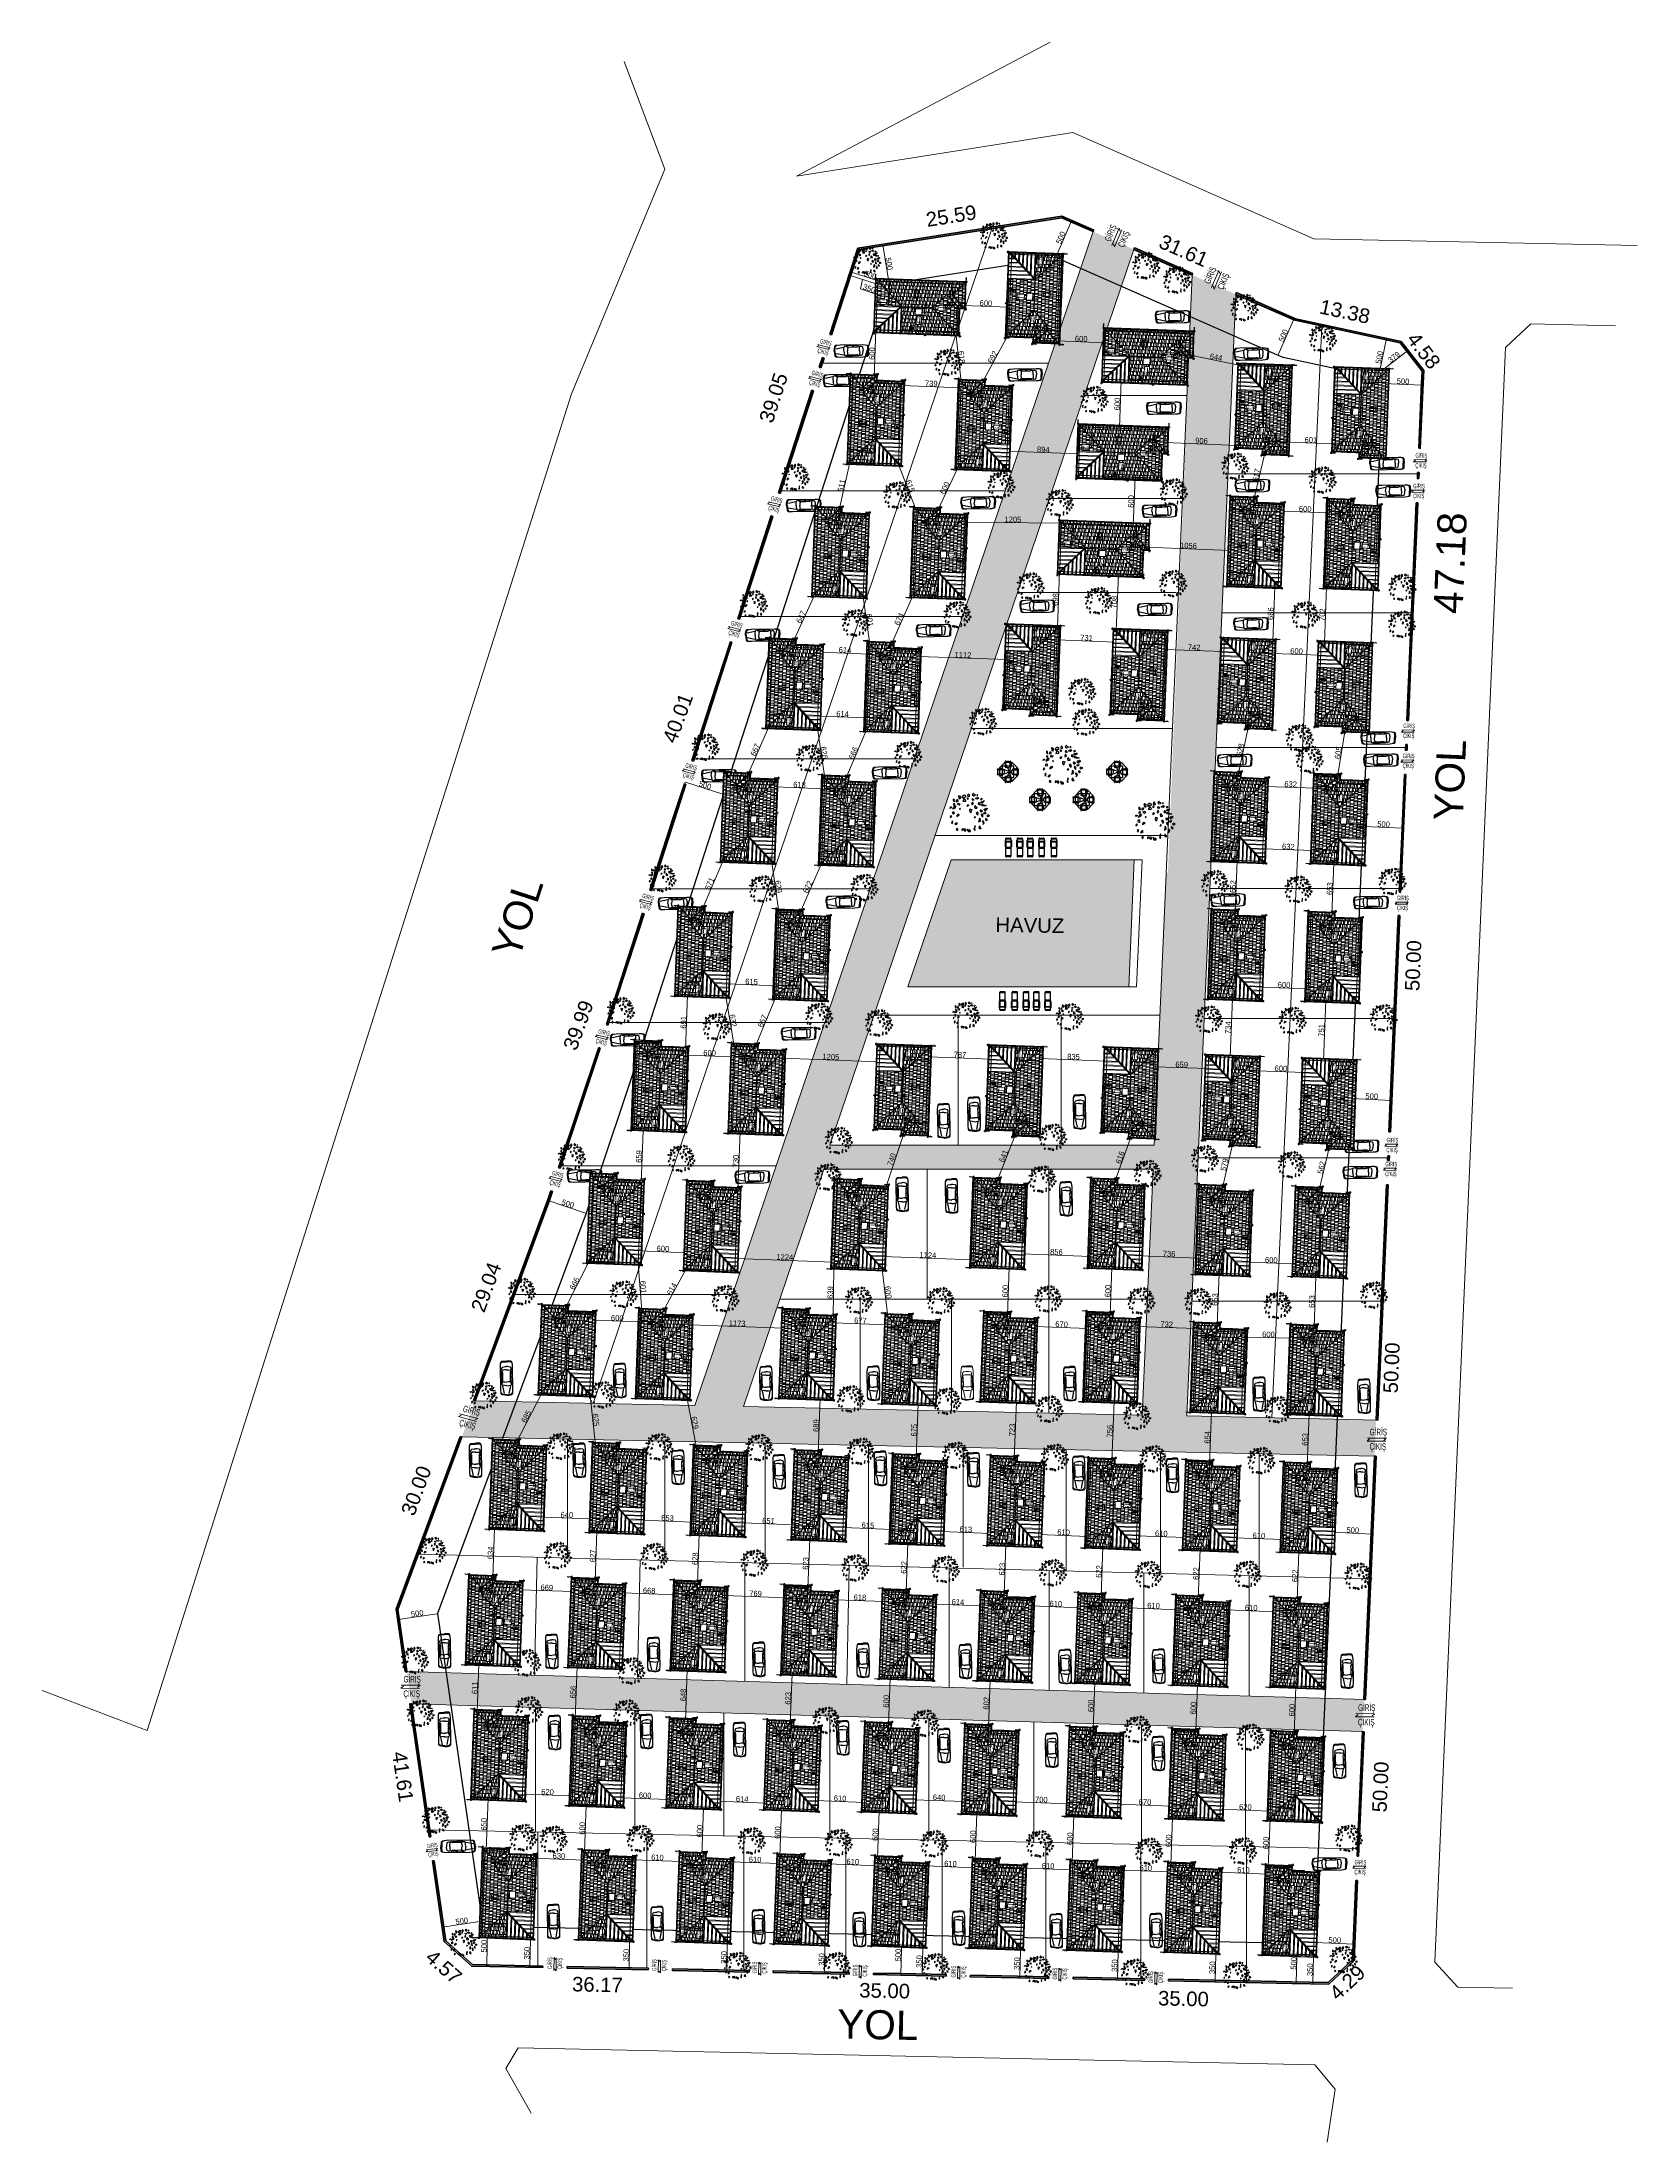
# Model space of a CAD drawing. Header units: centimetres. Extents: x 63871 to 181827, y -95930 to 42199.
# Drawn here: x 162068 to 181827, y 15157 to 41173 of the extents above; entities that cross this region are included whole.
import ezdxf
from ezdxf.enums import TextEntityAlignment as Align

# ---------------------------------------------------------------- set-up
doc = ezdxf.new("R2010")
doc.units = ezdxf.units.CM
for name, pattern in [('11-021_500-SatisOfisi_220512$0${ Diamond }', [12, 4, -2, 2, 2, -2]), ('11-021_500-SatisOfisi_280512$0${ Wide Dash }', [12, 4, -2, 4, -2]), ('Dash', [6, 3, -3]), ('HIDDEN', [0.375, 0.25, -0.125])]:
    doc.linetypes.add(name, pattern=pattern)
for name, color, linetype, lineweight in [('03_PARSEL_ALN_YENI', 40, 'Continuous', 0), ('2D Drafting - General_Pen_No__86', 173, 'Continuous', 18), ('A-AREA-IDEN', 7, 'Continuous', 9), ('A-DOOR', 31, 'Continuous', 9), ('A-FLOR-HRAL', 11, 'Continuous', 9), ('A-GLAZ', 151, 'Continuous', 9), ('A-WALL', 12, 'Continuous', 50), ('amoblamiento', 250, 'Continuous', 30), ('ARA SINIRLAR', 225, 'Continuous', 15), ('ARM_Pen_No__252', 8, 'Continuous', 18), ('Baca', 82, 'Continuous', 9), ('DUVAR', 7, 'Continuous', 40), ('İz DÜŞÜMÜ', 7, '11-021_500-SatisOfisi_220512$0${ Diamond }', 18), ('metal', 7, 'Continuous', 20), ('OLUK', 222, 'Continuous', 15), ('PARSEL SINIRI', 12, 'Continuous', 50), ('ROL_CEPHE', 1, 'Continuous', 0), ('S-STRS', 31, 'Continuous', 9), ('TARAMA', 251, 'Continuous', 5), ('tefriş', 21, 'Continuous', 20), ('trama', 255, 'Continuous', 9), ('Çatı', 144, 'Continuous', 30), ('ÇEKME MESAFESİ', 5, 'Continuous', 25)]:
    doc.layers.add(name, color=color, linetype=linetype, lineweight=lineweight)
for name, color, linetype in [('Bitirme - Duvar', 7, 'Continuous'), ('CAY', 94, 'Continuous'), ('Dıış Ölçü', 140, 'Continuous'), ('furn', 7, 'Continuous'), ('KOT', 171, 'Continuous'), ('NOITHAT', 21, 'Continuous')]:
    doc.layers.add(name, color=color, linetype=linetype)
doc.styles.add('Arial', font='Arial.ttf', dxfattribs={"height": 250})
doc.styles.add('Arial_1', font='Arial.ttf', dxfattribs={"height": 300})
doc.styles.add('MtXpl_Arial_Narrow', font='')
doc.styles.add('MtXpl_Arial_Narrow_1', font='')
doc.styles.add('OLUŞTURULMUŞ_STİL_1', font='Arial.ttf')
doc.styles.add('RomanS', font='')
doc.styles.get("Standard").update_dxf_attribs({"font": 'Arial.ttf'})
doc.styles.add('STYLE1', font='', dxfattribs={"width": 0.55, "height": 0.25})
doc.styles.get('MtXpl_Arial_Narrow').set_extended_font_data('Arial Narrow', bold=True)
doc.styles.get('MtXpl_Arial_Narrow_1').set_extended_font_data('Arial Narrow')
doc.styles.get('RomanS').set_extended_font_data('Stylus BT')
doc.styles.get('STYLE1').set_extended_font_data('Arial Tur')
doc.dimstyles.new('BÖYÜK', dxfattribs={"dimtxt": 70, "dimasz": 5, "dimexe": 5, "dimexo": 5, "dimgap": 2, "dimtad": 3, "dimdec": 0, "dimzin": 0, "dimdsep": 46, "dimtxsty": 'RomanS', "dimblk": 'DOT', "dimcen": 5, "dimadec": 0, "dimazin": 0, "dimtfac": 1, "dimtdec": 0, "dimtix": 1, "dimtofl": 0, "dimtmove": 1, "dimatfit": 0, "dimldrblk": 'DOT', "dimfxl": 10, "dimfxlon": 1, "dimtolj": 1, "dimtzin": 0, "dimarcsym": 0})
pattern_1 = [(45, (-177951.86, -14930.114), (0, 73.27889), [155.448, -51.816]), (135, (-177915.22, -14893.474), (7e-15, 73.27889), [155.448, -51.816])]
pattern_2 = [(0, (-196861.627, -36377.483), (97.155, 45.72), [22.86, -19.05, 26.67, -11.43, 34.29, -15.24]), (0, (-196838.767, -36375.58), (97.155, 45.72), [19.05, -72.39, 15.24, -22.86]), (0, (-196793.047, -36380.34), (97.155, 45.72), [11.43, -118.11]), (90, (-196861.627, -36377.483), (-32.385, 45.72), [43.815, -139.065]), (90, (-196838.767, -36377.483), (-32.385, 45.72), [42.8625, -140.0175]), (90, (-196819.717, -36377.483), (-32.385, 45.72), [40.005, -142.875]), (90, (-196793.047, -36380.34), (-32.385, 45.72), [43.815, -139.065]), (90, (-196781.617, -36380.34), (-32.385, 45.72), [43.815, -139.065]), (90, (-196747.327, -36377.483), (-32.385, 45.72), [41.91, -140.97])]
pattern_3 = [(270, (-196861.627, -36377.483), (45.72, -97.155), [22.86, -19.05, 26.67, -11.43, 34.29, -15.24]), (270, (-196859.72, -36400.343), (45.72, -97.155), [19.05, -72.39, 15.24, -22.86]), (270, (-196864.484, -36446.063), (45.72, -97.155), [11.43, -118.11]), (0, (-196861.627, -36377.483), (45.72, 32.385), [43.815, -139.065]), (0, (-196861.627, -36400.343), (45.72, 32.385), [42.8625, -140.0175]), (0, (-196861.627, -36419.393), (45.72, 32.385), [40.005, -142.875]), (0, (-196864.484, -36446.063), (45.72, 32.385), [43.815, -139.065]), (0, (-196864.484, -36457.493), (45.72, 32.385), [43.815, -139.065]), (0, (-196861.627, -36491.783), (45.72, 32.385), [41.91, -140.97])]

# ---------------------------------------------------------------- blocks, each defined once
blk = doc.blocks.new('M_Single-Flush - 80-231723-01_zemin')
at = {"layer": 'A-DOOR', "lineweight": 18}
for p, q in [((350, -50), (350, -850)), ((400, -50), (350, -50)), ((400, -850), (350, -850)), ((400, -50), (400, -850))]:
    blk.add_line(p, q, dxfattribs=at)
at = {"layer": 'A-DOOR'}
blk.add_arc((400, -50), 802, 180, 266.42425, dxfattribs=at)
blk = doc.blocks.new('M_Single-Flush - 100-231751-01_zemin')
at = {"layer": 'A-DOOR', "lineweight": 18}
for p, q in [((450, 100), (450, 1100)), ((500, 1100), (450, 1100)), ((500, 100), (450, 100)), ((500, 100), (500, 1100))]:
    blk.add_line(p, q, dxfattribs=at)
at = {"layer": 'A-DOOR'}
blk.add_arc((500, 100), 1002, 92.86114, 180, dxfattribs=at)
blk = doc.blocks.new('*U7')
at = {"layer": 'KOT', "linetype": 'Continuous'}
for p, q in [((531937, 4296264), (531938, 4296266)), ((531937, 4296263), (531937, 4296264)), ((531938, 4296266), (531939, 4296267)), ((531939, 4296268), (531940, 4296269)), ((531939, 4296267), (531939, 4296268)), ((531940, 4296269), (531942, 4296269)), ((531942, 4296269), (531943, 4296270)), ((531943, 4296270), (531944, 4296270)), ((531944, 4296270), (531944, 4296270)), ((531944, 4296270), (531944, 4296269)), ((531944, 4296269), (531944, 4296269)), ((531944, 4296269), (531944, 4296268)), ((531944, 4296268), (531944, 4296267)), ((531944, 4296267), (531944, 4296266)), ((531944, 4296266), (531944, 4296264)), ((531944, 4296264), (531944, 4296263))]:
    blk.add_line(p, q, dxfattribs=at)
at = {"layer": 'KOT', "linetype": 'Continuous', "extrusion": (0, 0, -1)}
for points in [[(-531938, 4296266), (-531944, 4296264), (-531937, 4296264)], [(-531937, 4296264), (-531944, 4296263), (-531937, 4296263)], [(-531937, 4296264), (-531944, 4296264), (-531944, 4296263)], [(-531939, 4296267), (-531944, 4296266), (-531938, 4296266)], [(-531938, 4296266), (-531944, 4296266), (-531944, 4296264)], [(-531940, 4296269), (-531944, 4296268), (-531939, 4296268)], [(-531939, 4296268), (-531944, 4296267), (-531939, 4296267)], [(-531939, 4296268), (-531944, 4296268), (-531944, 4296267)], [(-531939, 4296267), (-531944, 4296267), (-531944, 4296266)], [(-531942, 4296269), (-531944, 4296269), (-531940, 4296269)], [(-531940, 4296269), (-531944, 4296269), (-531944, 4296268)], [(-531943, 4296270), (-531944, 4296269), (-531942, 4296269)], [(-531942, 4296269), (-531944, 4296269), (-531944, 4296269)], [(-531944, 4296270), (-531944, 4296270), (-531943, 4296270)], [(-531943, 4296270), (-531944, 4296270), (-531944, 4296269)]]:
    blk.add_solid(points, dxfattribs=at)
blk = doc.blocks.new('*U8')
at = {"layer": 'KOT', "linetype": 'Continuous'}
for p, q in [((531944, 4296263), (531944, 4296263)), ((531944, 4296262), (531944, 4296263)), ((531944, 4296260), (531944, 4296262)), ((531944, 4296259), (531944, 4296260)), ((531944, 4296258), (531944, 4296259)), ((531944, 4296257), (531944, 4296258)), ((531944, 4296257), (531944, 4296257)), ((531944, 4296256), (531944, 4296257)), ((531946, 4296256), (531944, 4296256)), ((531944, 4296256), (531944, 4296256)), ((531947, 4296257), (531946, 4296256)), ((531948, 4296257), (531947, 4296257)), ((531949, 4296258), (531948, 4296257)), ((531950, 4296259), (531949, 4296258)), ((531951, 4296260), (531950, 4296259)), ((531952, 4296263), (531951, 4296262)), ((531951, 4296262), (531951, 4296260)), ((531952, 4296263), (531952, 4296263))]:
    blk.add_line(p, q, dxfattribs=at)
at = {"layer": 'KOT', "linetype": 'Continuous', "extrusion": (0, 0, -1)}
for points in [[(-531944, 4296263), (-531952, 4296263), (-531944, 4296263)], [(-531944, 4296263), (-531952, 4296263), (-531952, 4296263)], [(-531944, 4296263), (-531951, 4296262), (-531944, 4296262)], [(-531944, 4296263), (-531952, 4296263), (-531951, 4296262)], [(-531944, 4296262), (-531951, 4296260), (-531944, 4296260)], [(-531944, 4296262), (-531951, 4296262), (-531951, 4296260)], [(-531944, 4296260), (-531950, 4296259), (-531944, 4296259)], [(-531944, 4296260), (-531951, 4296260), (-531950, 4296259)], [(-531944, 4296259), (-531949, 4296258), (-531944, 4296258)], [(-531944, 4296259), (-531950, 4296259), (-531949, 4296258)], [(-531944, 4296258), (-531948, 4296257), (-531944, 4296257)], [(-531944, 4296258), (-531949, 4296258), (-531948, 4296257)], [(-531944, 4296257), (-531947, 4296257), (-531944, 4296257)], [(-531944, 4296257), (-531948, 4296257), (-531947, 4296257)], [(-531944, 4296257), (-531946, 4296256), (-531944, 4296256)], [(-531944, 4296257), (-531947, 4296257), (-531946, 4296256)], [(-531944, 4296256), (-531946, 4296256), (-531944, 4296256)]]:
    blk.add_solid(points, dxfattribs=at)
blk = doc.blocks.new('asdf')
at = {"layer": 'KOT'}
for p, q in [((435081, 4281352), (435148, 4281352)), ((435094, 4281337), (435094, 4281363))]:
    blk.add_line(p, q, dxfattribs=at)
blk.add_circle((435094, 4281352), 7.17, dxfattribs=at)
at = {"layer": 'KOT', "linetype": 'Continuous'}
for name, p in [('*U7', (-96850, -14911)), ('*U8', (-96850, -14912))]:
    blk.add_blockref(name, p, dxfattribs=at)
blk = doc.blocks.new('k1')
at = {"layer": 'trama'}
h = blk.add_hatch(color=27, dxfattribs=at)
h.set_gradient(color1=(127, 79, 63), rotation=90, one_color=1, tint=1, name='CYLINDER')
h.paths.add_polyline_path([(533697, 4274471), (533692, 4274471), (533692, 4274481), (533686, 4274481, 0.414214), (533683, 4274478), (533683, 4274321, 0.414214), (533686, 4274318), (533692, 4274318), (533692, 4274326), (533697, 4274326)])
h = blk.add_hatch(color=27, dxfattribs=at)
h.set_gradient(color1=(127, 79, 63), rotation=90, one_color=1, tint=1, name='CYLINDER')
h.paths.add_polyline_path([(533743, 4274473, 0.414214), (533746, 4274476), (533746, 4274484, 0.414214), (533743, 4274487), (533696, 4274487, 0.414214), (533693, 4274484), (533693, 4274473)])
h = blk.add_hatch(color=27, dxfattribs=at)
h.set_gradient(color1=(127, 79, 63), rotation=90, one_color=1, tint=1, name='CYLINDER')
h.paths.add_polyline_path([(533743, 4274310, 0.414214), (533746, 4274313), (533746, 4274321, 0.414214), (533743, 4274324), (533726, 4274324), (533725, 4274324), (533717, 4274320), (533714, 4274321), (533711, 4274322), (533710, 4274324), (533693, 4274324), (533693, 4274313, 0.414214), (533696, 4274310)])
h = blk.add_hatch(color=31, dxfattribs=at)
h.set_gradient(color1=(227, 196, 150), color2=(228, 199, 154), rotation=90, one_color=1, tint=0.75, name='SPHERICAL')
h.paths.add_polyline_path([(533707, 4274438), (533708, 4274440), (533708, 4274445), (533707, 4274446), (533701, 4274450), (533700, 4274456), (533703, 4274461), (533709, 4274464), (533710, 4274463), (533712, 4274468), (533716, 4274469), (533722, 4274469), (533728, 4274466), (533730, 4274466), (533743, 4274463), (533744, 4274459), (533745, 4274458), (533745, 4274471), (533697, 4274471), (533697, 4274423), (533745, 4274423), (533745, 4274433), (533737, 4274433), (533737, 4274431), (533721, 4274427)])
h.paths.add_polyline_path([(533722, 4274439), (533717, 4274440), (533722, 4274435), (533729, 4274434), (533729, 4274435), (533726, 4274439)], flags=17)
h = blk.add_hatch(color=31, dxfattribs=at)
h.set_gradient(color1=(227, 196, 150), color2=(228, 199, 154), rotation=90, one_color=1, tint=0.75, name='SPHERICAL')
h.paths.add_polyline_path([(533697, 4274422), (533697, 4274374), (533710, 4274374), (533720, 4274375), (533724, 4274374), (533745, 4274374), (533745, 4274422)])
h = blk.add_hatch(color=31, dxfattribs=at)
h.set_gradient(color1=(227, 196, 150), color2=(228, 199, 154), rotation=90, one_color=1, tint=0.75, name='SPHERICAL')
h.paths.add_polyline_path([(533703, 4274335), (533701, 4274340), (533699, 4274345), (533699, 4274349), (533699, 4274356), (533701, 4274360), (533704, 4274364), (533708, 4274367), (533709, 4274370), (533710, 4274372), (533712, 4274373), (533697, 4274373), (533697, 4274325), (533710, 4274325), (533707, 4274329)])
h.paths.add_polyline_path([(533723, 4274338), (533720, 4274337), (533720, 4274339), (533719, 4274338), (533715, 4274335), (533715, 4274333), (533716, 4274330), (533719, 4274329), (533722, 4274330), (533728, 4274333), (533731, 4274333), (533733, 4274333), (533734, 4274334), (533736, 4274335), (533737, 4274334), (533738, 4274334), (533740, 4274335), (533741, 4274335), (533743, 4274336), (533745, 4274337), (533745, 4274341), (533728, 4274338)])
h.paths.add_polyline_path([(533737, 4274331), (533737, 4274330), (533734, 4274328), (533731, 4274326), (533728, 4274325), (533745, 4274325), (533745, 4274334), (533741, 4274331)])
h.paths.add_polyline_path([(533744, 4274356), (533745, 4274356), (533745, 4274360), (533741, 4274362), (533740, 4274365), (533738, 4274364), (533729, 4274366), (533722, 4274367), (533721, 4274365), (533722, 4274363)])
h.paths.add_polyline_path([(533727, 4274373), (533733, 4274371), (533736, 4274370), (533741, 4274370), (533741, 4274369), (533745, 4274369), (533745, 4274373)])
at = {"layer": 'trama', "linetype": 'Continuous'}
h = blk.add_hatch(color=123, dxfattribs=at)
h.set_gradient(color1=(125, 209, 184), color2=(108, 203, 175), one_color=1, tint=0.61, name='SPHERICAL')
h.paths.add_polyline_path([(533713, 4274357), (533716, 4274356), (533717, 4274354), (533718, 4274353), (533721, 4274353), (533724, 4274354), (533722, 4274357), (533720, 4274359), (533721, 4274361), (533722, 4274364), (533721, 4274365), (533722, 4274367), (533729, 4274366), (533738, 4274364), (533739, 4274365), (533738, 4274367), (533740, 4274370), (533736, 4274370), (533733, 4274371), (533723, 4274374), (533719, 4274375), (533714, 4274374), (533710, 4274372), (533709, 4274370), (533708, 4274367), (533704, 4274364), (533701, 4274360), (533699, 4274356), (533699, 4274349), (533699, 4274345), (533701, 4274340), (533703, 4274335), (533707, 4274329), (533711, 4274322), (533714, 4274321), (533717, 4274320), (533725, 4274324), (533731, 4274326), (533734, 4274328), (533737, 4274330), (533737, 4274330), (533735, 4274331), (533735, 4274332), (533736, 4274335), (533734, 4274334), (533733, 4274333), (533731, 4274333), (533728, 4274333), (533722, 4274330), (533719, 4274329), (533716, 4274330), (533715, 4274333), (533715, 4274335), (533719, 4274338), (533720, 4274339), (533721, 4274338), (533723, 4274340), (533725, 4274343), (533725, 4274347), (533718, 4274349), (533718, 4274349), (533717, 4274347), (533716, 4274346), (533714, 4274345), (533711, 4274344), (533708, 4274344), (533705, 4274344), (533705, 4274344), (533704, 4274344), (533702, 4274345), (533700, 4274347), (533700, 4274351), (533700, 4274354), (533702, 4274356), (533704, 4274357), (533705, 4274357), (533706, 4274358), (533708, 4274357)])
h = blk.add_hatch(color=251, dxfattribs=at)
h.set_gradient(color1=(91, 91, 91), color2=(189, 189, 189), one_color=1, tint=0.74, name='SPHERICAL')
h.paths.add_polyline_path([(533715, 4274450), (533717, 4274454), (533716, 4274458), (533715, 4274461), (533712, 4274463), (533710, 4274463), (533709, 4274464), (533703, 4274461), (533700, 4274456), (533701, 4274450), (533707, 4274446), (533712, 4274442), (533717, 4274443), (533719, 4274446), (533720, 4274449), (533716, 4274449)])
h = blk.add_hatch(color=251, dxfattribs=at)
h.set_gradient(color1=(91, 91, 91), color2=(189, 189, 189), one_color=1, tint=0.74, name='SPHERICAL')
h.paths.add_polyline_path([(533708, 4274344), (533711, 4274344), (533712, 4274344), (533714, 4274346), (533716, 4274348), (533716, 4274351), (533716, 4274353), (533715, 4274354), (533713, 4274354), (533715, 4274355), (533714, 4274357), (533713, 4274357), (533708, 4274357), (533706, 4274358), (533705, 4274357), (533704, 4274357), (533702, 4274356), (533700, 4274354), (533700, 4274351), (533700, 4274347), (533702, 4274345), (533704, 4274344), (533705, 4274344), (533705, 4274344)])
h = blk.add_hatch(color=53, dxfattribs=at)
h.set_gradient(color1=(208, 197, 144), color2=(205, 194, 136), one_color=1, tint=0.67, name='SPHERICAL')
h.paths.add_polyline_path([(533726, 4274439), (533729, 4274435), (533735, 4274437), (533736, 4274436), (533742, 4274440), (533739, 4274450), (533741, 4274452), (533742, 4274451), (533744, 4274459), (533744, 4274459), (533743, 4274463), (533730, 4274466), (533728, 4274466), (533722, 4274469), (533716, 4274469), (533712, 4274468), (533710, 4274463), (533712, 4274463), (533715, 4274461), (533715, 4274460), (533720, 4274456), (533719, 4274451), (533719, 4274449), (533720, 4274449), (533719, 4274446), (533717, 4274443), (533712, 4274442), (533707, 4274446), (533708, 4274444), (533707, 4274438), (533721, 4274427), (533737, 4274431), (533737, 4274433), (533735, 4274437), (533729, 4274434), (533722, 4274435), (533717, 4274440), (533722, 4274439)])
h.paths.add_polyline_path([(533746, 4274433), (533747, 4274434), (533746, 4274435), (533744, 4274436), (533736, 4274434), (533737, 4274433)])
h = blk.add_hatch(color=27, dxfattribs=at)
h.set_gradient(color1=(128, 82, 69), color2=(143, 91, 77), one_color=1, tint=0.43, name='SPHERICAL')
h.paths.add_polyline_path([(533722, 4274363), (533722, 4274364), (533721, 4274361), (533720, 4274359), (533722, 4274357), (533724, 4274354), (533724, 4274354), (533725, 4274355), (533727, 4274355), (533729, 4274352), (533728, 4274347), (533727, 4274347), (533725, 4274347), (533725, 4274343), (533723, 4274340), (533721, 4274338), (533720, 4274339), (533720, 4274337), (533723, 4274338), (533728, 4274338), (533749, 4274342), (533756, 4274345), (533763, 4274348), (533772, 4274350), (533775, 4274354), (533773, 4274357), (533770, 4274358), (533767, 4274357), (533754, 4274354), (533749, 4274354), (533744, 4274356)])
h.paths.add_polyline_path([(533756, 4274345), (533750, 4274343), (533754, 4274341), (533756, 4274341), (533759, 4274338), (533764, 4274335), (533767, 4274335), (533768, 4274336), (533769, 4274338), (533767, 4274341), (533762, 4274347)])
at = {"color": 0}
for p, q in [((533710, 4274324), (533693, 4274324)), ((533693, 4274324), (533693, 4274313)), ((533745, 4274471), (533697, 4274471)), ((533697, 4274471), (533697, 4274423)), ((533697, 4274423), (533745, 4274423)), ((533743, 4274324), (533726, 4274324)), ((533745, 4274458), (533745, 4274471)), ((533745, 4274423), (533745, 4274433)), ((533746, 4274313), (533746, 4274321)), ((533696, 4274310), (533743, 4274310))]:
    blk.add_line(p, q, dxfattribs=at)
at = {"color": 0, "linetype": 'Continuous'}
for p, q in [((533716, 4274354), (533717, 4274352)), ((533717, 4274348), (533716, 4274347)), ((533749, 4274354), (533729, 4274351)), ((533741, 4274334), (533739, 4274333)), ((533739, 4274333), (533739, 4274332)), ((533741, 4274335), (533741, 4274335)), ((533741, 4274335), (533741, 4274334))]:
    blk.add_line(p, q, dxfattribs=at)
at = {"color": 0, "linetype": 'ByBlock'}
for p, q in [((533739, 4274450, -40), (533741, 4274452, -40)), ((533747, 4274434, -40), (533746, 4274435, -40))]:
    blk.add_line(p, q, dxfattribs=at)
at = {"color": 0}
for points in [[(533686, 4274318), (533692, 4274318), (533692, 4274326), (533697, 4274326), (533697, 4274471), (533692, 4274471), (533692, 4274481), (533686, 4274481, 0.414214), (533683, 4274478), (533683, 4274321, 0.414214)], [(533693, 4274473), (533693, 4274484, -0.414214), (533696, 4274487), (533743, 4274487, -0.414214), (533746, 4274484), (533746, 4274476, -0.414214), (533743, 4274473)]]:
    blk.add_lwpolyline(points, format="xyb", close=True, dxfattribs=at)
for points in [[(533724, 4274374), (533745, 4274374), (533745, 4274422), (533697, 4274422), (533697, 4274374), (533713, 4274374)], [(533712, 4274373), (533697, 4274373), (533697, 4274325), (533710, 4274325)], [(533745, 4274369), (533745, 4274373), (533727, 4274373)], [(533728, 4274325), (533745, 4274325), (533745, 4274334)], [(533745, 4274362), (533745, 4274363)], [(533745, 4274354), (533745, 4274360)], [(533745, 4274337), (533745, 4274341)]]:
    blk.add_lwpolyline(points, dxfattribs=at)
at = {"color": 0, "linetype": 'Continuous'}
for points in [[(533699, 4274345), (533701, 4274340), (533703, 4274335), (533707, 4274329), (533711, 4274322), (533714, 4274321), (533717, 4274320), (533725, 4274324), (533731, 4274326), (533734, 4274328), (533737, 4274330), (533737, 4274331), (533741, 4274331), (533746, 4274335), (533750, 4274339), (533749, 4274340), (533748, 4274338), (533748, 4274339), (533746, 4274338), (533743, 4274336), (533741, 4274335), (533740, 4274335), (533738, 4274334), (533737, 4274334), (533736, 4274335), (533734, 4274334), (533733, 4274333), (533731, 4274333), (533728, 4274333), (533722, 4274330), (533719, 4274329), (533716, 4274330), (533715, 4274333), (533715, 4274335), (533719, 4274338), (533720, 4274339), (533720, 4274337), (533723, 4274338), (533728, 4274338), (533749, 4274342), (533756, 4274345), (533763, 4274348), (533772, 4274350), (533775, 4274354), (533779, 4274357), (533781, 4274357), (533790, 4274359), (533792, 4274362), (533791, 4274365), (533789, 4274366), (533784, 4274366), (533781, 4274363), (533777, 4274362), (533776, 4274363), (533773, 4274362), (533771, 4274360), (533771, 4274358), (533767, 4274357), (533754, 4274354), (533749, 4274354), (533744, 4274356), (533722, 4274363), (533721, 4274365), (533722, 4274367), (533729, 4274366), (533738, 4274364), (533740, 4274365), (533741, 4274362), (533745, 4274360), (533746, 4274360), (533746, 4274361), (533744, 4274363), (533744, 4274363), (533752, 4274362), (533752, 4274363), (533754, 4274364), (533753, 4274364), (533752, 4274365), (533752, 4274366), (533752, 4274367), (533751, 4274368), (533747, 4274369), (533741, 4274369), (533741, 4274370), (533736, 4274370), (533733, 4274371), (533723, 4274374), (533719, 4274375), (533714, 4274374), (533710, 4274372), (533709, 4274370), (533708, 4274367), (533704, 4274364), (533701, 4274360), (533699, 4274356), (533699, 4274349)], [(533719, 4274351), (533718, 4274352), (533717, 4274354), (533716, 4274356), (533713, 4274357), (533708, 4274357), (533706, 4274358), (533705, 4274357), (533704, 4274357), (533702, 4274356), (533700, 4274354), (533700, 4274351), (533700, 4274347), (533702, 4274345), (533704, 4274344), (533705, 4274344), (533705, 4274344), (533708, 4274344), (533711, 4274344), (533714, 4274345), (533716, 4274346), (533717, 4274347), (533718, 4274349), (533719, 4274350)]]:
    blk.add_lwpolyline(points, close=True, dxfattribs=at)
at = {"color": 0, "linetype": 'ByBlock', "elevation": -40}
blk.add_lwpolyline([(533776, 4274443), (533778, 4274445), (533781, 4274444), (533782, 4274446), (533776, 4274449), (533772, 4274450), (533770, 4274451), (533768, 4274449), (533768, 4274447), (533765, 4274448), (533757, 4274450), (533752, 4274453), (533744, 4274459), (533743, 4274463), (533730, 4274466), (533728, 4274466), (533722, 4274469), (533716, 4274469), (533712, 4274468), (533710, 4274463), (533709, 4274464), (533703, 4274461), (533700, 4274456), (533701, 4274450), (533707, 4274446), (533708, 4274444), (533707, 4274438), (533721, 4274427), (533737, 4274431), (533737, 4274433), (533746, 4274433), (533747, 4274434), (533757, 4274435), (533761, 4274437), (533768, 4274439), (533769, 4274440), (533775, 4274438), (533777, 4274437), (533779, 4274435), (533782, 4274434), (533788, 4274436), (533789, 4274439), (533786, 4274440), (533783, 4274440), (533780, 4274442)], close=True, dxfattribs=at)
for points in [[(533707, 4274446), (533712, 4274442), (533717, 4274443), (533719, 4274446), (533720, 4274449), (533716, 4274449), (533715, 4274450), (533717, 4274454), (533716, 4274458), (533715, 4274461), (533712, 4274463), (533710, 4274463)], [(533715, 4274460), (533720, 4274456), (533719, 4274451), (533719, 4274449)], [(533729, 4274456), (533728, 4274445), (533726, 4274439), (533722, 4274439), (533717, 4274440), (533722, 4274435), (533729, 4274434), (533735, 4274437), (533737, 4274433)], [(533721, 4274463), (533723, 4274460), (533724, 4274464), (533725, 4274459), (533732, 4274455), (533738, 4274449), (533739, 4274450), (533742, 4274440), (533743, 4274440), (533742, 4274443), (533747, 4274439), (533748, 4274440), (533745, 4274447), (533741, 4274452), (533741, 4274456), (533729, 4274465)], [(533726, 4274439), (533729, 4274435)], [(533750, 4274443), (533750, 4274441), (533750, 4274438), (533748, 4274437), (533746, 4274437), (533748, 4274436), (533748, 4274435), (533744, 4274436), (533736, 4274434)], [(533736, 4274436), (533742, 4274440)], [(533744, 4274459), (533742, 4274451)], [(533747, 4274444), (533757, 4274442), (533769, 4274440)], [(533768, 4274447), (533776, 4274443)], [(533769, 4274448), (533773, 4274448), (533778, 4274445)], [(533783, 4274440), (533784, 4274438), (533784, 4274437), (533781, 4274437), (533777, 4274436)]]:
    blk.add_lwpolyline(points, dxfattribs=at)
for points in [[(533708, 4274440), (533708, 4274445)], [(533708, 4274444), (533708, 4274442)]]:
    blk.add_lwpolyline(points)
at = {"color": 0, "linetype": 'Continuous'}
for points in [[(533714, 4274357), (533715, 4274355), (533713, 4274354), (533715, 4274354), (533716, 4274353), (533716, 4274351), (533716, 4274348), (533714, 4274346), (533712, 4274344)], [(533718, 4274353), (533721, 4274353), (533724, 4274354), (533725, 4274355), (533727, 4274355), (533729, 4274352), (533728, 4274347), (533727, 4274347), (533718, 4274349)], [(533722, 4274364), (533721, 4274361), (533720, 4274359), (533722, 4274357), (533724, 4274354)], [(533725, 4274347), (533725, 4274343), (533723, 4274340), (533721, 4274338), (533720, 4274339)], [(533726, 4274355), (533726, 4274357), (533725, 4274359)], [(533727, 4274346), (533728, 4274344), (533726, 4274341)], [(533728, 4274353), (533729, 4274355)], [(533737, 4274330), (533735, 4274331), (533735, 4274332), (533736, 4274335)], [(533739, 4274365), (533738, 4274367), (533740, 4274370)], [(533762, 4274347), (533767, 4274341), (533769, 4274338), (533768, 4274336), (533767, 4274335), (533764, 4274335), (533759, 4274338), (533756, 4274341), (533754, 4274341), (533750, 4274343)], [(533767, 4274341), (533777, 4274335), (533778, 4274331), (533777, 4274328), (533774, 4274328), (533771, 4274330), (533767, 4274333), (533765, 4274335)], [(533775, 4274354), (533773, 4274357), (533770, 4274358)], [(533780, 4274357), (533778, 4274359), (533776, 4274360), (533774, 4274360), (533773, 4274359)]]:
    blk.add_lwpolyline(points, dxfattribs=at)
at = {"color": 0}
for centre, start, end in [((533743, 4274321), 0, 90), ((533696, 4274313), 180, 270), ((533743, 4274313), 270, 0)]:
    blk.add_arc(centre, 3.4, start, end, dxfattribs=at)
blk = doc.blocks.new('k2')
at = {"layer": 'trama'}
h = blk.add_hatch(color=27, dxfattribs=at)
h.set_gradient(color1=(127, 79, 63), rotation=90, one_color=1, tint=1, name='CYLINDER')
h.paths.add_polyline_path([(533889, 4274542), (533878, 4274542, 0.414214), (533874, 4274538), (533874, 4274492, 0.414214), (533878, 4274488), (533885, 4274488, 0.414214), (533889, 4274492)])
h = blk.add_hatch(color=27, dxfattribs=at)
h.set_gradient(color1=(127, 79, 63), rotation=90, one_color=1, tint=1, name='CYLINDER')
h.paths.add_polyline_path([(533886, 4274552, 0.414214), (533882, 4274549), (533882, 4274543), (533891, 4274543), (533891, 4274538), (533990, 4274538), (533990, 4274543), (533998, 4274543), (533998, 4274549, 0.414214), (533994, 4274552)])
h = blk.add_hatch(color=31, dxfattribs=at)
h.set_gradient(color1=(227, 196, 150), color2=(228, 199, 154), rotation=90, one_color=1, tint=0.75, name='SPHERICAL')
h.paths.add_polyline_path([(533890, 4274537), (533890, 4274490), (533939, 4274490), (533939, 4274537)])
at = {"layer": 'trama', "linetype": 'Continuous'}
h = blk.add_hatch(color=145, dxfattribs=at)
h.set_gradient(color1=(92, 140, 171), color2=(114, 155, 182), one_color=1, tint=0.58, name='SPHERICAL')
h.paths.add_polyline_path([(533962, 4274524), (533961, 4274527), (533961, 4274530), (533962, 4274530), (533962, 4274531), (533963, 4274534), (533965, 4274535), (533968, 4274536), (533971, 4274535), (533974, 4274534), (533975, 4274532), (533975, 4274530), (533976, 4274529), (533975, 4274527), (533975, 4274522), (533973, 4274519), (533971, 4274518), (533970, 4274518), (533971, 4274514), (533971, 4274511), (533975, 4274513), (533977, 4274515), (533978, 4274515), (533981, 4274514), (533982, 4274514), (533985, 4274514), (533984, 4274507), (533982, 4274497), (533982, 4274496), (533984, 4274497), (533987, 4274495), (533987, 4274499), (533989, 4274503), (533992, 4274513), (533993, 4274517), (533992, 4274521), (533990, 4274525), (533988, 4274526), (533985, 4274527), (533981, 4274531), (533978, 4274535), (533974, 4274536), (533967, 4274536), (533962, 4274536), (533958, 4274535), (533953, 4274532), (533947, 4274529), (533940, 4274524), (533938, 4274522), (533938, 4274518), (533942, 4274510), (533944, 4274504), (533946, 4274501), (533947, 4274498), (533948, 4274498), (533949, 4274500), (533950, 4274501), (533952, 4274500), (533952, 4274501), (533951, 4274503), (533951, 4274504), (533951, 4274507), (533948, 4274513), (533946, 4274517), (533948, 4274519), (533950, 4274520), (533953, 4274520), (533956, 4274516), (533956, 4274516), (533956, 4274514), (533958, 4274512), (533961, 4274510), (533965, 4274510), (533967, 4274517), (533967, 4274517), (533965, 4274518), (533963, 4274519), (533962, 4274521)])
at = {"layer": 'trama'}
h = blk.add_hatch(color=31, dxfattribs=at)
h.set_gradient(color1=(227, 196, 150), color2=(228, 199, 154), rotation=90, one_color=1, tint=0.75, name='SPHERICAL')
h.paths.add_polyline_path([(533941, 4274490), (533952, 4274490), (533949, 4274494), (533948, 4274498), (533947, 4274498), (533946, 4274501), (533944, 4274504), (533942, 4274510), (533941, 4274511)])
h.paths.add_polyline_path([(533953, 4274532), (533958, 4274535), (533962, 4274536), (533967, 4274536), (533974, 4274536), (533978, 4274535), (533981, 4274531), (533985, 4274527), (533988, 4274526), (533990, 4274525), (533990, 4274537), (533941, 4274537), (533941, 4274525), (533947, 4274529)])
h.paths.add_polyline_path([(533951, 4274507), (533951, 4274504), (533951, 4274503), (533952, 4274501), (533953, 4274500), (533951, 4274499), (533952, 4274498), (533953, 4274496), (533953, 4274495), (533954, 4274493), (533955, 4274490), (533959, 4274490), (533956, 4274507), (533955, 4274512), (533955, 4274515), (533956, 4274516), (533956, 4274516), (533953, 4274520), (533950, 4274520), (533948, 4274519), (533946, 4274517), (533948, 4274513)])
h.paths.add_polyline_path([(533984, 4274507), (533985, 4274514), (533982, 4274514), (533981, 4274513), (533974, 4274492), (533973, 4274490), (533978, 4274490), (533980, 4274494), (533982, 4274495), (533982, 4274497)])
h.paths.add_polyline_path([(533990, 4274505), (533989, 4274503), (533987, 4274499), (533987, 4274495), (533987, 4274494), (533986, 4274490), (533990, 4274490)])
at = {"layer": 'trama', "linetype": 'Continuous'}
h = blk.add_hatch(color=251, dxfattribs=at)
h.set_gradient(color1=(87, 93, 92), color2=(104, 110, 109), one_color=1, tint=0.42, name='SPHERICAL')
h.paths.add_polyline_path([(533960, 4274487), (533963, 4274479), (533965, 4274472), (533968, 4274463), (533972, 4274461), (533972, 4274460), (533975, 4274463), (533976, 4274465), (533975, 4274469), (533972, 4274481), (533972, 4274486), (533974, 4274492), (533981, 4274513), (533981, 4274514), (533978, 4274515), (533977, 4274515), (533975, 4274513), (533971, 4274511), (533972, 4274511), (533972, 4274510), (533973, 4274508), (533969, 4274506), (533965, 4274507), (533964, 4274509), (533965, 4274510), (533961, 4274510), (533958, 4274512), (533956, 4274514), (533956, 4274516), (533955, 4274515), (533955, 4274512), (533956, 4274507)])
h.paths.add_polyline_path([(533955, 4274476), (533953, 4274471), (533953, 4274468), (533954, 4274467), (533956, 4274466), (533958, 4274468), (533965, 4274474), (533963, 4274479), (533960, 4274485), (533958, 4274481), (533959, 4274479)])
h = blk.add_hatch(color=251, dxfattribs=at)
h.set_gradient(color1=(91, 91, 91), color2=(189, 189, 189), one_color=1, tint=0.74, name='SPHERICAL')
h.paths.add_polyline_path([(533962, 4274531), (533962, 4274530), (533961, 4274530), (533961, 4274527), (533962, 4274524), (533962, 4274523), (533964, 4274521), (533966, 4274520), (533968, 4274519), (533970, 4274519), (533972, 4274520), (533972, 4274523), (533973, 4274520), (533974, 4274521), (533975, 4274522), (533975, 4274527), (533976, 4274529), (533975, 4274530), (533975, 4274532), (533974, 4274534), (533971, 4274535), (533968, 4274536), (533965, 4274535), (533963, 4274534)])
at = {"layer": 'trama'}
h = blk.add_hatch(color=27, dxfattribs=at)
h.set_gradient(color1=(127, 79, 63), rotation=90, one_color=1, tint=1, name='CYLINDER')
h.paths.add_polyline_path([(533992, 4274513), (533992, 4274511), (533992, 4274492, 0.414214), (533995, 4274488), (534003, 4274488, 0.414214), (534006, 4274492), (534006, 4274538, 0.414214), (534003, 4274542), (533992, 4274542), (533992, 4274522), (533992, 4274521), (533993, 4274517)])
at = {"color": 0}
for p, q in [((533890, 4274537), (533890, 4274490)), ((533939, 4274537), (533890, 4274537)), ((533890, 4274490), (533939, 4274490)), ((533939, 4274522), (533939, 4274537)), ((533939, 4274490), (533939, 4274517)), ((533941, 4274537), (533941, 4274525)), ((533990, 4274537), (533941, 4274537)), ((533941, 4274511), (533941, 4274490)), ((533952, 4274490), (533941, 4274490)), ((533959, 4274490), (533955, 4274490)), ((533978, 4274490), (533973, 4274490)), ((533981, 4274490), (533979, 4274490)), ((533990, 4274490), (533986, 4274490)), ((533990, 4274525), (533990, 4274537)), ((533990, 4274490), (533990, 4274505))]:
    blk.add_line(p, q, dxfattribs=at)
at = {"color": 0, "linetype": 'Continuous'}
for p, q in [((533951, 4274496), (533950, 4274496)), ((533952, 4274495), (533951, 4274496)), ((533952, 4274494), (533952, 4274495)), ((533953, 4274494), (533952, 4274494)), ((533966, 4274518), (533965, 4274519)), ((533970, 4274500), (533969, 4274506)), ((533972, 4274519), (533970, 4274518)), ((533971, 4274492), (533970, 4274500)), ((533972, 4274486), (533971, 4274492))]:
    blk.add_line(p, q, dxfattribs=at)
at = {"color": 0}
for points in [[(533889, 4274542), (533878, 4274542, 0.414214), (533874, 4274538), (533874, 4274492, 0.414214), (533878, 4274488), (533885, 4274488, 0.414214), (533889, 4274492)], [(533994, 4274552), (533886, 4274552, 0.414214), (533882, 4274549), (533882, 4274543), (533891, 4274543), (533891, 4274538), (533990, 4274538), (533990, 4274543), (533998, 4274543), (533998, 4274549, 0.414214)]]:
    blk.add_lwpolyline(points, format="xyb", close=True, dxfattribs=at)
blk.add_lwpolyline([(533962, 4274536), (533958, 4274535), (533953, 4274532), (533947, 4274529), (533940, 4274524), (533938, 4274522), (533938, 4274518), (533942, 4274510), (533944, 4274504), (533946, 4274501), (533947, 4274498), (533948, 4274498), (533949, 4274494), (533953, 4274489), (533957, 4274485), (533957, 4274486), (533956, 4274487), (533957, 4274487), (533956, 4274489), (533954, 4274493), (533953, 4274495), (533953, 4274496), (533952, 4274498), (533951, 4274499), (533953, 4274500), (533952, 4274501), (533951, 4274503), (533951, 4274504), (533951, 4274507), (533948, 4274513), (533946, 4274517), (533948, 4274519), (533950, 4274520), (533953, 4274520), (533956, 4274516), (533956, 4274516), (533955, 4274515), (533955, 4274512), (533956, 4274507), (533960, 4274487), (533963, 4274479), (533965, 4274472), (533968, 4274463), (533972, 4274461), (533975, 4274457), (533975, 4274454), (533977, 4274446), (533980, 4274444), (533982, 4274444), (533984, 4274447), (533983, 4274451), (533981, 4274455), (533980, 4274459), (533980, 4274459), (533979, 4274463), (533978, 4274465), (533976, 4274465), (533975, 4274469), (533972, 4274481), (533972, 4274486), (533974, 4274492), (533981, 4274513), (533982, 4274514), (533985, 4274514), (533984, 4274507), (533982, 4274497), (533982, 4274495), (533980, 4274494), (533978, 4274490), (533978, 4274489), (533978, 4274489), (533980, 4274491), (533981, 4274491), (533980, 4274483), (533981, 4274483), (533981, 4274482), (533982, 4274482), (533983, 4274483), (533984, 4274483), (533984, 4274484), (533986, 4274484), (533986, 4274489), (533987, 4274494), (533987, 4274495), (533987, 4274499), (533989, 4274503), (533992, 4274513), (533993, 4274517), (533992, 4274521), (533990, 4274525), (533988, 4274526), (533985, 4274527), (533981, 4274531), (533978, 4274535), (533974, 4274536), (533967, 4274536)], close=True)
at = {"color": 0, "linetype": 'Continuous'}
for points in [[(533959, 4274469), (533952, 4274458), (533949, 4274457), (533946, 4274459), (533945, 4274462), (533947, 4274465), (533951, 4274468), (533953, 4274470)], [(533948, 4274498), (533949, 4274500), (533950, 4274501), (533952, 4274500)], [(533965, 4274474), (533958, 4274468), (533956, 4274466), (533954, 4274467), (533953, 4274468), (533953, 4274471), (533955, 4274476), (533959, 4274479), (533958, 4274481), (533960, 4274485)], [(533965, 4274510), (533961, 4274510), (533958, 4274512), (533956, 4274514), (533956, 4274516)], [(533964, 4274509), (533962, 4274508), (533959, 4274509)], [(533974, 4274521), (533973, 4274520), (533972, 4274523), (533972, 4274520), (533970, 4274519), (533968, 4274519), (533966, 4274520), (533964, 4274521), (533962, 4274523)], [(533970, 4274518), (533971, 4274514), (533972, 4274511), (533972, 4274510), (533973, 4274508), (533969, 4274506), (533965, 4274507), (533964, 4274509), (533967, 4274517)], [(533981, 4274514), (533978, 4274515), (533977, 4274515), (533975, 4274513), (533971, 4274511)], [(533971, 4274507), (533973, 4274507)], [(533972, 4274460), (533975, 4274463), (533976, 4274465)], [(533973, 4274509), (533975, 4274509), (533976, 4274511)], [(533975, 4274456), (533977, 4274457), (533977, 4274459), (533977, 4274461), (533976, 4274462)], [(533982, 4274496), (533984, 4274497), (533987, 4274495)]]:
    blk.add_lwpolyline(points, dxfattribs=at)
blk.add_lwpolyline([(533969, 4274516), (533969, 4274518), (533971, 4274518), (533973, 4274519), (533975, 4274522), (533975, 4274527), (533976, 4274529), (533975, 4274530), (533975, 4274532), (533974, 4274534), (533971, 4274535), (533968, 4274536), (533965, 4274535), (533963, 4274534), (533962, 4274531), (533962, 4274530), (533961, 4274530), (533961, 4274527), (533962, 4274524), (533962, 4274521), (533963, 4274519), (533965, 4274518), (533967, 4274517), (533968, 4274516)], close=True, dxfattribs=at)
at = {"color": 0}
blk.add_lwpolyline([(533992, 4274522), (533992, 4274542), (534003, 4274542, -0.414214), (534006, 4274538), (534006, 4274492, -0.414214), (534003, 4274488), (533995, 4274488, -0.414214), (533992, 4274492), (533992, 4274511)], format="xyb", dxfattribs=at)
blk = doc.blocks.new('k4')
at = {"layer": 'trama', "linetype": 'Continuous'}
h = blk.add_hatch(color=109, dxfattribs=at)
h.set_gradient(color1=(31, 56, 46), color2=(42, 76, 62), one_color=1, tint=0.23, name='SPHERICAL')
h.paths.add_polyline_path([(533899, 4274304), (533899, 4274307), (533899, 4274309), (533900, 4274310), (533900, 4274308), (533901, 4274311), (533901, 4274312), (533902, 4274311), (533902, 4274311), (533899, 4274313), (533897, 4274313), (533895, 4274312), (533893, 4274309), (533894, 4274306), (533895, 4274300), (533896, 4274294), (533897, 4274296), (533898, 4274300), (533899, 4274300)])
h.paths.add_polyline_path([(533900, 4274287), (533900, 4274285), (533900, 4274283), (533901, 4274283), (533903, 4274283), (533907, 4274283), (533910, 4274283), (533911, 4274284), (533912, 4274284), (533906, 4274302), (533906, 4274302), (533904, 4274300), (533904, 4274300), (533903, 4274299), (533902, 4274295)])
h.paths.add_polyline_path([(533916, 4274286), (533916, 4274286), (533917, 4274285), (533918, 4274284), (533920, 4274283), (533921, 4274282), (533924, 4274282), (533926, 4274281), (533924, 4274288), (533924, 4274292), (533921, 4274295), (533922, 4274296), (533921, 4274298), (533919, 4274299), (533919, 4274302), (533918, 4274302)])
h.paths.add_polyline_path([(533927, 4274298), (533927, 4274296), (533928, 4274296), (533928, 4274293), (533930, 4274292), (533930, 4274302), (533930, 4274311), (533928, 4274314), (533925, 4274316), (533921, 4274314), (533919, 4274311), (533919, 4274306), (533919, 4274306), (533920, 4274303), (533921, 4274303), (533922, 4274312), (533922, 4274312), (533923, 4274312), (533923, 4274310), (533924, 4274313), (533925, 4274313), (533925, 4274312), (533925, 4274310), (533926, 4274311), (533927, 4274311), (533927, 4274310), (533928, 4274310), (533929, 4274309), (533928, 4274303), (533927, 4274299)])
at = {"layer": 'trama'}
h = blk.add_hatch(color=27, dxfattribs=at)
h.set_gradient(color1=(127, 79, 63), rotation=90, one_color=1, tint=1, name='CYLINDER')
h.paths.add_polyline_path([(533889, 4274298, 0.414214), (533886, 4274301), (533878, 4274301, 0.414214), (533875, 4274298), (533875, 4274251, 0.414214), (533878, 4274248), (533889, 4274248)])
h = blk.add_hatch(color=27, dxfattribs=at)
h.set_gradient(color1=(127, 79, 63), rotation=90, one_color=1, tint=1, name='CYLINDER')
h.paths.add_polyline_path([(533891, 4274252), (533891, 4274247), (533883, 4274247), (533883, 4274241, 0.414214), (533886, 4274238), (533944, 4274238, 0.414214), (533947, 4274241), (533947, 4274247), (533939, 4274247), (533939, 4274252)])
h = blk.add_hatch(color=31, dxfattribs=at)
h.set_gradient(color1=(227, 196, 150), color2=(228, 199, 154), rotation=90, one_color=1, tint=0.75, name='SPHERICAL')
h.paths.add_polyline_path([(533900, 4274269), (533898, 4274271), (533894, 4274272), (533893, 4274274), (533892, 4274280), (533893, 4274285), (533895, 4274291), (533896, 4274294), (533895, 4274300), (533891, 4274300), (533891, 4274253), (533939, 4274253), (533939, 4274300), (533930, 4274300), (533930, 4274292), (533932, 4274290), (533938, 4274276), (533938, 4274273), (533938, 4274269), (533936, 4274266), (533933, 4274265), (533930, 4274265), (533925, 4274264), (533920, 4274263), (533909, 4274263), (533904, 4274265)])
h.paths.add_polyline_path([(533912, 4274284), (533913, 4274285), (533914, 4274285), (533914, 4274285), (533915, 4274286), (533915, 4274286), (533916, 4274286), (533918, 4274300), (533907, 4274300)], flags=17)
at = {"layer": 'trama', "linetype": 'Continuous'}
h = blk.add_hatch(color=253, dxfattribs=at)
h.set_gradient(color1=(148, 168, 153), color2=(146, 165, 151), one_color=1, tint=0.61, name='SPHERICAL')
h.paths.add_polyline_path([(533903, 4274283), (533901, 4274283), (533900, 4274283), (533900, 4274285), (533900, 4274287), (533902, 4274295), (533903, 4274299), (533904, 4274299), (533899, 4274300), (533898, 4274300), (533897, 4274296), (533895, 4274291), (533893, 4274285), (533892, 4274280), (533893, 4274274), (533894, 4274272), (533898, 4274271), (533900, 4274269), (533904, 4274265), (533909, 4274263), (533920, 4274263), (533925, 4274264), (533930, 4274265), (533933, 4274265), (533936, 4274266), (533938, 4274269), (533938, 4274273), (533938, 4274276), (533932, 4274290), (533928, 4274293), (533928, 4274296), (533927, 4274296), (533922, 4274296), (533921, 4274295), (533924, 4274292), (533924, 4274288), (533926, 4274281), (533924, 4274282), (533921, 4274282), (533921, 4274281), (533922, 4274277), (533922, 4274273), (533921, 4274270), (533918, 4274268), (533915, 4274268), (533911, 4274269), (533909, 4274271), (533909, 4274276), (533909, 4274280), (533910, 4274283), (533907, 4274283)])
h = blk.add_hatch(color=251, dxfattribs=at)
h.set_gradient(color1=(91, 91, 91), color2=(189, 189, 189), one_color=1, tint=0.74, name='SPHERICAL')
h.paths.add_polyline_path([(533909, 4274276), (533909, 4274271), (533911, 4274269), (533915, 4274268), (533918, 4274268), (533921, 4274270), (533922, 4274273), (533922, 4274277), (533921, 4274281), (533920, 4274283), (533918, 4274284), (533917, 4274284), (533914, 4274285), (533914, 4274285), (533913, 4274285), (533911, 4274284), (533910, 4274283), (533909, 4274280)])
at = {"layer": 'trama'}
h = blk.add_hatch(color=27, dxfattribs=at)
h.set_gradient(color1=(127, 79, 63), rotation=90, one_color=1, tint=1, name='CYLINDER')
h.paths.add_polyline_path([(533941, 4274248), (533952, 4274248, 0.414214), (533955, 4274251), (533955, 4274298, 0.414214), (533952, 4274301), (533944, 4274301, 0.414214), (533941, 4274298)])
at = {"color": 0}
for p, q in [((533895, 4274300), (533891, 4274300)), ((533891, 4274300), (533891, 4274253)), ((533891, 4274253), (533939, 4274253)), ((533918, 4274300), (533907, 4274300)), ((533939, 4274300), (533930, 4274300)), ((533939, 4274253), (533939, 4274300))]:
    blk.add_line(p, q, dxfattribs=at)
for p, q in [((533899, 4274300), (533904, 4274299)), ((533914, 4274285), (533917, 4274284)), ((533922, 4274296), (533927, 4274296))]:
    blk.add_line(p, q)
at = {"color": 0, "linetype": 'Continuous'}
for points in [[(533894, 4274302), (533891, 4274309), (533890, 4274313), (533891, 4274317), (533892, 4274318), (533894, 4274318), (533896, 4274316), (533896, 4274313)], [(533919, 4274306), (533919, 4274311), (533921, 4274314), (533925, 4274316), (533928, 4274314), (533930, 4274311), (533930, 4274302), (533930, 4274292)], [(533922, 4274314), (533922, 4274321), (533922, 4274323), (533923, 4274325), (533926, 4274326), (533928, 4274324), (533929, 4274320), (533929, 4274316), (533928, 4274314)], [(533926, 4274281), (533924, 4274288), (533924, 4274292), (533921, 4274295), (533922, 4274296), (533921, 4274298), (533919, 4274299), (533919, 4274303), (533918, 4274305), (533918, 4274306), (533919, 4274306), (533920, 4274303), (533921, 4274303), (533922, 4274312), (533922, 4274312), (533923, 4274312), (533923, 4274310), (533924, 4274313), (533925, 4274313), (533925, 4274312), (533925, 4274310), (533926, 4274311), (533927, 4274311), (533927, 4274310), (533928, 4274310), (533929, 4274309), (533928, 4274303), (533927, 4274299), (533927, 4274298), (533927, 4274296), (533928, 4274296), (533928, 4274293), (533932, 4274290), (533938, 4274276), (533938, 4274273), (533938, 4274269), (533936, 4274266), (533933, 4274265), (533930, 4274265), (533925, 4274264), (533920, 4274263), (533909, 4274263), (533904, 4274265), (533900, 4274269), (533898, 4274271), (533894, 4274272), (533893, 4274274), (533892, 4274280), (533893, 4274285), (533895, 4274291), (533897, 4274296), (533898, 4274300), (533899, 4274300), (533899, 4274304), (533899, 4274307), (533899, 4274309), (533900, 4274310), (533900, 4274308), (533901, 4274311), (533901, 4274312), (533902, 4274311), (533902, 4274312), (533903, 4274312), (533903, 4274311), (533904, 4274312), (533905, 4274311), (533904, 4274305), (533905, 4274305), (533907, 4274307), (533908, 4274307), (533908, 4274306), (533907, 4274305), (533906, 4274302), (533904, 4274300), (533904, 4274300), (533903, 4274299), (533902, 4274295), (533900, 4274287), (533900, 4274285), (533900, 4274283), (533901, 4274283), (533903, 4274283), (533907, 4274283), (533910, 4274283)], [(533902, 4274311), (533899, 4274313), (533897, 4274313), (533895, 4274312), (533893, 4274309), (533894, 4274306), (533895, 4274300), (533896, 4274294)], [(533912, 4274284), (533906, 4274302)], [(533916, 4274286), (533918, 4274302)], [(533921, 4274282), (533924, 4274282), (533927, 4274281), (533929, 4274278), (533932, 4274276), (533934, 4274274), (533935, 4274274)]]:
    blk.add_lwpolyline(points, dxfattribs=at)
at = {"color": 0}
for points in [[(533875, 4274251), (533875, 4274298, -0.414214), (533878, 4274301), (533886, 4274301, -0.414214), (533889, 4274298), (533889, 4274248), (533878, 4274248, -0.414214)], [(533947, 4274241, -0.414214), (533944, 4274238), (533886, 4274238, -0.414214), (533883, 4274241), (533883, 4274247), (533891, 4274247), (533891, 4274252), (533939, 4274252), (533939, 4274247), (533947, 4274247)], [(533955, 4274251), (533955, 4274298, 0.414214), (533952, 4274301), (533944, 4274301, 0.414214), (533941, 4274298), (533941, 4274248), (533952, 4274248, 0.414214)]]:
    blk.add_lwpolyline(points, format="xyb", close=True, dxfattribs=at)
at = {"color": 0, "linetype": 'Continuous'}
blk.add_lwpolyline([(533915, 4274286), (533916, 4274286), (533917, 4274285), (533918, 4274284), (533920, 4274283), (533921, 4274281), (533922, 4274277), (533922, 4274273), (533921, 4274270), (533918, 4274268), (533915, 4274268), (533911, 4274269), (533909, 4274271), (533909, 4274276), (533909, 4274280), (533910, 4274283), (533911, 4274284), (533913, 4274285), (533914, 4274285), (533915, 4274286)], close=True, dxfattribs=at)
blk = doc.blocks.new('fgjhdfj')
at = {"layer": 'amoblamiento'}
h = blk.add_hatch(color=59, dxfattribs=at)
h.dxf.hatch_style = 1
h.set_gradient(color1=(92, 75, 31), one_color=1, tint=1, name='CYLINDER')
h.paths.add_polyline_path([(547654, 4301477, 0.414214), (547648, 4301471), (547648, 4301421, 0.414214), (547654, 4301415), (547712, 4301415), (547712, 4301477)])
h.paths.add_polyline_path([(547762, 4301415), (547771, 4301415, 0.414214), (547777, 4301421), (547777, 4301471, 0.414214), (547771, 4301477), (547762, 4301477)])
at = {"layer": 'trama'}
h = blk.add_hatch(color=141, dxfattribs=at)
h.set_gradient(color1=(154, 212, 220), color2=(145, 209, 217), one_color=1, tint=0.71, name='SPHERICAL')
h.paths.add_polyline_path([(547716, 4301399, 0.414214), (547722, 4301393), (547752, 4301393, 0.414214), (547758, 4301399), (547758, 4301493, 0.414214), (547752, 4301499), (547722, 4301499, 0.414214), (547716, 4301493)])
for points in [[(547712, 4301411), (547654, 4301411, -0.414214), (547644, 4301421), (547644, 4301471, -0.414214), (547654, 4301481), (547712, 4301481)], [(547712, 4301415), (547654, 4301415, -0.414214), (547648, 4301421), (547648, 4301471, -0.414214), (547654, 4301477), (547712, 4301477)], [(547762, 4301481), (547771, 4301481, -0.414214), (547781, 4301471), (547781, 4301421, -0.414214), (547771, 4301411), (547762, 4301411)], [(547762, 4301477), (547771, 4301477, -0.414214), (547777, 4301471), (547777, 4301421, -0.414214), (547771, 4301415), (547762, 4301415)]]:
    blk.add_lwpolyline(points, format="xyb")
for points in [[(547762, 4301493), (547762, 4301399, -0.414214), (547752, 4301389), (547722, 4301389, -0.414214), (547712, 4301399), (547712, 4301493, -0.414214), (547722, 4301503), (547752, 4301503, -0.414214)], [(547758, 4301493), (547758, 4301399, -0.414214), (547752, 4301393), (547722, 4301393, -0.414214), (547716, 4301399), (547716, 4301493, -0.414214), (547722, 4301499), (547752, 4301499, -0.414214)]]:
    blk.add_lwpolyline(points, format="xyb", close=True)
at = {"xscale": -1, "rotation": 180}
for name, p in [('k1', (13851, 8575837)), ('k4', (13707, 8575872)), ('k4', (13803, 8575875)), ('k2', (13751, 8575819))]:
    blk.add_blockref(name, p, dxfattribs=at)
blk = doc.blocks.new('y')
for p, q in [((66765, 34300), (66844, 34300)), ((66765, 34300), (66765, 34295)), ((66795, 34304), (66830, 34304)), ((66795, 34303), (66795, 34300)), ((66796, 34304), (66829, 34304)), ((66799, 34325), (66799, 34330)), ((66799, 34325), (66799, 34330)), ((66807, 34320), (66807, 34326)), ((66809, 34318), (66815, 34318)), ((66812, 34331), (66812, 34331)), ((66818, 34320), (66818, 34326)), ((66825, 34325), (66825, 34330)), ((66826, 34325), (66826, 34330)), ((66830, 34303), (66830, 34300)), ((66830, 34303), (66830, 34300)), ((66844, 34300), (66844, 34295))]:
    blk.add_line(p, q)
at = {"color": 4, "ltscale": 30}
for p, q in [((66797, 34307), (66801, 34307)), ((66799, 34308), (66799, 34305)), ((66827, 34307), (66824, 34307)), ((66826, 34308), (66826, 34305))]:
    blk.add_line(p, q, dxfattribs=at)
blk.add_lwpolyline([(66795, 34300, -0.41586), (66794, 34300), (66794, 34330, -1), (66831, 34330), (66831, 34300, -0.41586), (66830, 34300)], format="xyb", close=True)
for centre in [(66799, 34307), (66826, 34307)]:
    blk.add_circle(centre, 1.02)
for centre, radius, start, end in [((66812, 34330), 13.5, 358.9853, 181.0147), ((66812, 34330), 13, 358.9459, 181.0541), ((66796, 34303), 1.02, 90, 180), ((66812, 34324), 13.5, 178.9853, 1.0147), ((66812, 34325), 13, 181.1929, 358.8071), ((66812, 34326), 5.1, 90, 180), ((66809, 34320), 2.04, 180, 270), ((66812, 34326), 5.1, 0, 90), ((66815, 34320), 2.04, 270, 0), ((66829, 34303), 1.02, 0, 90)]:
    blk.add_arc(centre, radius, start, end)
at = {"layer": 'ARM_Pen_No__252'}
for p, q in [((66774, 34307), (66776, 34307)), ((66774, 34302), (66774, 34307)), ((66775, 34305), (66775, 34302)), ((66776, 34305), (66775, 34305)), ((66776, 34310), (66785, 34310)), ((66776, 34303), (66776, 34310)), ((66776, 34307), (66776, 34305)), ((66785, 34303), (66776, 34303)), ((66785, 34310), (66785, 34303)), ((66785, 34307), (66785, 34305)), ((66787, 34307), (66785, 34307)), ((66785, 34305), (66786, 34305)), ((66786, 34305), (66786, 34302)), ((66787, 34302), (66787, 34307))]:
    blk.add_line(p, q, dxfattribs=at)
blk.add_lwpolyline([(66788, 34302), (66788, 34300), (66773, 34300), (66773, 34302)], close=True, dxfattribs=at)
at = {"layer": 'metal'}
for p, q in [((66843, 34324), (66836, 34324)), ((66843, 34324), (66836, 34324)), ((66836, 34317), (66836, 34324)), ((66836, 34317), (66836, 34324)), ((66836, 34321), (66843, 34321)), ((66843, 34317), (66836, 34317)), ((66843, 34317), (66836, 34317)), ((66837, 34321), (66842, 34321)), ((66839, 34316), (66839, 34326)), ((66839, 34317), (66839, 34324)), ((66839, 34323), (66839, 34317)), ((66843, 34324), (66843, 34317)), ((66843, 34324), (66843, 34317))]:
    blk.add_line(p, q, dxfattribs=at)
blk.add_circle((66839, 34321), 2.88, dxfattribs=at)
blk = doc.blocks.new('afadfa')
at = {"layer": 'Baca'}
h = blk.add_hatch(color=0, dxfattribs=at)
h.dxf.hatch_style = 1
h.paths.add_polyline_path([(525549, 4261234, 0.670516), (525536, 4261229, 0.199315), (525538, 4261223)])
h = blk.add_hatch(color=0, dxfattribs=at)
h.dxf.hatch_style = 1
h.paths.add_polyline_path([(525564, 4261234, 0.675614), (525551, 4261229, 0.202965), (525553, 4261223)])
for p, q in [((525538, 4261223), (525549, 4261234)), ((525553, 4261223), (525564, 4261234))]:
    blk.add_line(p, q, dxfattribs=at)
blk.add_lwpolyline([(525536, 4261236), (525566, 4261236), (525566, 4261221), (525536, 4261221)], close=True, dxfattribs=at)
for centre in [(525543, 4261229), (525558, 4261229)]:
    blk.add_circle(centre, 7.5, dxfattribs=at)
blk = doc.blocks.new('HRD')
at = {"layer": 'ARM_Pen_No__252'}
h = blk.add_hatch(dxfattribs=at)
h.set_pattern_fill('AR-B816', color=256, scale=0.09)
h.set_pattern_definition([(0, (-39959.2, 0), (0, 18.288), []), (90, (-39959.2, 0), (-18.288, 18.288), [18.288, -18.288])])
h.paths.add_polyline_path([(154150, 35592), (154150, 35503), (154220, 35503), (154220, 35483), (154325, 35483), (154325, 35692), (154370, 35692), (154370, 35927), (154370, 35927), (154370, 36097), (154370, 36177), (154255, 36177), (153955, 36177), (153840, 36177), (153840, 35898), (153870, 35898), (153870, 35882), (154020, 35882), (154020, 35872), (154020, 35833, -0.444416), (154030, 35823, -0.444416), (154020, 35814), (154020, 35773), (153940, 35773), (153940, 35692), (154020, 35692), (154020, 35687), (154020, 35634), (154021, 35633), (154020, 35631), (154020, 35592), (154020, 35582), (153990, 35582), (153990, 35577), (153990, 35497), (153990, 35437), (153995, 35437), (154095, 35437), (154140, 35437), (154140, 35592)])
h = blk.add_hatch(dxfattribs=at)
h.set_pattern_fill('ANGLE', color=256, scale=5)
h.set_pattern_definition([(0, (-39959.2, 0), (0, 34.925), [25.4, -9.525]), (90, (-39959.2, 0), (-34.925, 2e-15), [25.4, -9.525])])
h.paths.add_polyline_path([(153980, 35577), (153980, 35582), (153840, 35582), (153840, 35561), (153842, 35561, -35.598717), (153842, 35559), (153840, 35559), (153840, 35437), (153863, 35437), (153863, 35442), (153893, 35442, -0.415866), (153892, 35443), (153892, 35473, -1), (153929, 35473), (153929, 35443, -0.417788), (153928, 35442), (153942, 35442), (153942, 35437), (153980, 35437), (153980, 35497)])
h.paths.add_polyline_path([(153929, 35473, 1), (153892, 35473), (153892, 35443, 0.415866), (153893, 35442), (153893, 35442), (153893, 35446, -0.414214), (153894, 35447), (153927, 35447, -0.414206), (153928, 35446), (153928, 35442), (153928, 35442, 0.417795), (153929, 35443)], flags=17)
h.paths.add_polyline_path([(153924, 35472), (153924, 35468, -1.017869), (153897, 35468), (153897, 35472, -1.017869)], flags=16)
h.paths.add_polyline_path([(153924, 35473), (153924, 35468, -0.979394), (153897, 35468), (153897, 35473, -1.018569)], flags=0)
h.paths.add_polyline_path([(153941, 35467), (153941, 35460), (153934, 35460), (153934, 35467)], flags=16)
h.paths.add_polyline_path([(153941, 35467), (153941, 35460), (153934, 35460), (153934, 35467)], flags=0)
h.paths.add_polyline_path([(153940, 35463, -1), (153935, 35463, -1)], flags=0)
h.paths.add_polyline_path([(153916, 35468), (153916, 35463, -0.414219), (153914, 35461), (153907, 35461, -0.414214), (153905, 35463), (153905, 35468, -0.414214), (153910, 35474, -0.414212)], flags=0)
h.paths.add_polyline_path([(153925, 35449, -1), (153923, 35449, -1)], flags=16)
h.paths.add_polyline_path([(153865, 35477), (153939, 35477), (153939, 35494), (153865, 35494)], flags=24)
h.paths.add_polyline_path([(153865, 35491), (153938, 35490), (153938, 35507), (153865, 35507)], flags=24)
h.paths.add_polyline_path([(153883, 35506), (153928, 35506), (153928, 35519), (153883, 35519)], flags=24)
h.paths.add_polyline_path([(153865, 35504), (153888, 35504), (153888, 35520), (153865, 35520)], flags=24)
h.paths.add_polyline_path([(153862, 35534), (153909, 35534), (153909, 35568), (153862, 35568)], flags=24)
h.paths.add_polyline_path([(153862, 35513), (153916, 35513), (153916, 35547), (153862, 35547)], flags=24)
blk.add_line((154325, 35644), (154370, 35644))
at = {"layer": '2D Drafting - General_Pen_No__86'}
for radius, start, end in [(17, 181.5717, 175.1354), (9, 182.9697, 170.7827)]:
    blk.add_arc((153859, 35559), radius, start, end, dxfattribs=at)
at = {"layer": 'A-DOOR'}
for p, q in [((153980, 35497), (153980, 35577)), ((153990, 35577), (153990, 35497)), ((153995, 35437), (154095, 35437)), ((153995, 35417), (154095, 35417))]:
    blk.add_line(p, q, dxfattribs=at)
at = {"layer": 'A-FLOR-HRAL'}
for p, q in [((154390, 36367), (153820, 36367)), ((153820, 36367), (153820, 36197)), ((154386, 36363), (153824, 36363)), ((153824, 36363), (153824, 36197)), ((154386, 36197), (154386, 36363)), ((154390, 36197), (154390, 36367)), ((153970, 35417), (153970, 35317)), ((154120, 35317), (154120, 35417)), ((154120, 35371), (153970, 35371)), ((154120, 35344), (153970, 35344)), ((154120, 35317), (153970, 35317)), ((154050, 35373), (154043, 35363)), ((154050, 35317), (154050, 35373)), ((154050, 35373), (154056, 35363))]:
    blk.add_line(p, q, dxfattribs=at)
at = {"layer": 'A-FLOR-HRAL', "linetype": '11-021_500-SatisOfisi_280512$0${ Wide Dash }'}
for p, q in [((154120, 35373), (153970, 35373)), ((154120, 35346), (153970, 35346)), ((154120, 35319), (153970, 35319))]:
    blk.add_line(p, q, dxfattribs=at)
at = {"layer": 'A-GLAZ', "ltscale": 3}
for p, q in [((153955, 36177), (153955, 36197)), ((153955, 36197), (153960, 36197)), ((154255, 36197), (153955, 36197)), ((153960, 36177), (153955, 36177)), ((154255, 36177), (153955, 36177)), ((153960, 36197), (153960, 36177)), ((153960, 36187), (154110, 36187)), ((153960, 36187), (153965, 36187)), ((154110, 36182), (153960, 36182)), ((153965, 36187), (153965, 36182)), ((154105, 36185), (153965, 36185)), ((154100, 36187), (154100, 36192)), ((154100, 36192), (154250, 36192)), ((154250, 36187), (154100, 36187)), ((154105, 36187), (154105, 36192)), ((154245, 36190), (154105, 36190)), ((154105, 36187), (154105, 36182)), ((154110, 36187), (154110, 36182)), ((154250, 36192), (154245, 36192)), ((154245, 36192), (154245, 36187)), ((154255, 36197), (154250, 36197)), ((154250, 36197), (154250, 36177)), ((154250, 36177), (154255, 36177)), ((154255, 36177), (154255, 36197)), ((154370, 36097), (154390, 36097)), ((154370, 36092), (154370, 36097)), ((154370, 36097), (154370, 35927)), ((154390, 36092), (154370, 36092)), ((154390, 35932), (154370, 35932)), ((154370, 35932), (154370, 35927)), ((154370, 35927), (154390, 35927)), ((154380, 36017), (154375, 36017)), ((154375, 36017), (154375, 35932)), ((154380, 36012), (154375, 36012)), ((154380, 35937), (154375, 35937)), ((154377, 36012), (154377, 35937)), ((154380, 36092), (154380, 36007)), ((154385, 36087), (154380, 36087)), ((154380, 35932), (154380, 36017)), ((154380, 36012), (154385, 36012)), ((154380, 36007), (154385, 36007)), ((154380, 35932), (154380, 35937)), ((154382, 36087), (154382, 36012)), ((154385, 36007), (154385, 36092)), ((154385, 36092), (154385, 36087)), ((154390, 36097), (154390, 36092)), ((154390, 36097), (154390, 35927)), ((154390, 35927), (154390, 35932)), ((153840, 35782), (153820, 35782)), ((153820, 35782), (153820, 35777)), ((153820, 35782), (153820, 35692)), ((153820, 35777), (153840, 35777)), ((153820, 35692), (153820, 35697)), ((153820, 35697), (153840, 35697)), ((153840, 35692), (153820, 35692)), ((153825, 35732), (153825, 35777)), ((153825, 35777), (153825, 35772)), ((153825, 35772), (153830, 35772)), ((153830, 35737), (153825, 35737)), ((153830, 35732), (153825, 35732)), ((153827, 35772), (153827, 35737)), ((153830, 35777), (153830, 35732)), ((153830, 35697), (153830, 35742)), ((153830, 35742), (153835, 35742)), ((153830, 35737), (153835, 35737)), ((153830, 35697), (153830, 35702)), ((153830, 35702), (153835, 35702)), ((153832, 35737), (153832, 35702)), ((153835, 35742), (153835, 35697)), ((153840, 35777), (153840, 35782)), ((153840, 35782), (153840, 35692)), ((153840, 35697), (153840, 35692)), ((154370, 35692), (154390, 35692)), ((154370, 35687), (154370, 35692)), ((154370, 35692), (154370, 35542)), ((154390, 35687), (154370, 35687)), ((154380, 35687), (154380, 35612)), ((154385, 35682), (154380, 35682)), ((154382, 35682), (154382, 35617)), ((154385, 35612), (154385, 35687)), ((154385, 35687), (154385, 35682)), ((154390, 35692), (154390, 35687)), ((154390, 35692), (154390, 35542)), ((153870, 35437), (153870, 35417)), ((153875, 35437), (153870, 35437)), ((153870, 35437), (153930, 35437)), ((153870, 35417), (153875, 35417)), ((153870, 35417), (153930, 35417)), ((153875, 35417), (153875, 35437)), ((153875, 35427), (153905, 35427)), ((153905, 35422), (153875, 35422)), ((153875, 35422), (153880, 35422)), ((153880, 35422), (153880, 35427)), ((153880, 35425), (153900, 35425)), ((153895, 35427), (153895, 35432)), ((153895, 35432), (153925, 35432)), ((153925, 35427), (153895, 35427)), ((153900, 35427), (153900, 35432)), ((153900, 35430), (153920, 35430)), ((153900, 35427), (153900, 35422)), ((153905, 35427), (153905, 35422)), ((153920, 35427), (153920, 35432)), ((153925, 35427), (153920, 35427)), ((153925, 35417), (153925, 35437)), ((153925, 35437), (153930, 35437)), ((153930, 35417), (153925, 35417)), ((153930, 35437), (153930, 35417)), ((154390, 35547), (154370, 35547)), ((154370, 35547), (154370, 35542)), ((154370, 35542), (154390, 35542)), ((154380, 35622), (154375, 35622)), ((154375, 35622), (154375, 35547)), ((154380, 35617), (154375, 35617)), ((154380, 35552), (154375, 35552)), ((154377, 35617), (154377, 35552)), ((154380, 35547), (154380, 35622)), ((154380, 35617), (154385, 35617)), ((154380, 35612), (154385, 35612)), ((154380, 35547), (154380, 35552)), ((154390, 35542), (154390, 35547))]:
    blk.add_line(p, q, dxfattribs=at)
at = {"layer": 'A-WALL', "lineweight": 53}
for p, q in [((153820, 35782), (153820, 36197)), ((153820, 36197), (153955, 36197)), ((153840, 36177), (153840, 35882)), ((153955, 36177), (153840, 36177)), ((154255, 36197), (154390, 36197)), ((154370, 36177), (154255, 36177)), ((154370, 36097), (154370, 36177)), ((154390, 36197), (154390, 36097)), ((154370, 36097), (154390, 36097)), ((154370, 35692), (154370, 35927)), ((154390, 35927), (154370, 35927)), ((154390, 35927), (154390, 35692)), ((153820, 35417), (153820, 35692)), ((153820, 35692), (153840, 35692)), ((154020, 35882), (153840, 35882)), ((153840, 35872), (153840, 35782)), ((154020, 35872), (153840, 35872)), ((153840, 35692), (153840, 35592)), ((154020, 35872), (154020, 35882)), ((154370, 35742), (154370, 35806)), ((154370, 35692), (154390, 35692)), ((154370, 35692), (154390, 35692)), ((153870, 35417), (153820, 35417)), ((153840, 35592), (154020, 35592)), ((153840, 35582), (153840, 35437)), ((153980, 35582), (153840, 35582)), ((153840, 35437), (153870, 35437)), ((153930, 35437), (153980, 35437)), ((153995, 35417), (153930, 35417)), ((153980, 35577), (153980, 35582)), ((153990, 35577), (153980, 35577)), ((153980, 35437), (153980, 35497)), ((153980, 35497), (153990, 35497)), ((154020, 35582), (153990, 35582)), ((153990, 35582), (153990, 35577)), ((153990, 35497), (153990, 35437)), ((153990, 35437), (153995, 35437)), ((153995, 35437), (153995, 35417)), ((154020, 35592), (154020, 35582)), ((154095, 35417), (154095, 35437)), ((154095, 35437), (154140, 35437)), ((154390, 35417), (154095, 35417)), ((154140, 35437), (154140, 35592)), ((154140, 35592), (154150, 35592)), ((154150, 35592), (154150, 35437)), ((154150, 35437), (154370, 35437)), ((154370, 35437), (154370, 35542)), ((154370, 35542), (154390, 35542)), ((154390, 35542), (154390, 35417)), ((154390, 35542), (154390, 35417))]:
    blk.add_line(p, q, dxfattribs=at)
at = {"layer": 'A-WALL', "lineweight": 50}
for p, q in [((153955, 36197), (153955, 36177)), ((154255, 36177), (154255, 36197)), ((154390, 36097), (154370, 36097)), ((154370, 35927), (154390, 35927)), ((153840, 35782), (153820, 35782)), ((153870, 35437), (153870, 35417)), ((153930, 35417), (153930, 35437)), ((154390, 35542), (154370, 35542))]:
    blk.add_line(p, q, dxfattribs=at)
at = {"layer": 'Bitirme - Duvar', "color": 161, "linetype": 'Continuous', "lineweight": 25}
for p, q in [((154105, 36230), (154105, 36183)), ((154427, 36012), (154370, 36012)), ((153787, 35737), (153834, 35737)), ((153900, 35385), (153900, 35432)), ((154427, 35617), (154370, 35617))]:
    blk.add_line(p, q, dxfattribs=at)
for centre in [(154437, 36012), (153777, 35737), (153900, 35375), (154437, 35617)]:
    blk.add_circle(centre, 10.2, dxfattribs=at)
at = {"layer": 'Bitirme - Duvar', "color": 251, "linetype": 'Continuous', "lineweight": 15}
for start, end in [(0, 180), (180, 0)]:
    blk.add_arc((154105, 36248), 17.5, start, end, dxfattribs=at)
at = {"layer": 'İz DÜŞÜMÜ'}
blk.add_lwpolyline([(153820, 36347), (154420, 36347), (154420, 35292), (154160, 35292), (154160, 35357), (153820, 35357), (153820, 36347)], dxfattribs=at)
at = {"layer": 'metal'}
for p, q in [((153863, 35557), (153856, 35563)), ((153857, 35557), (153862, 35563)), ((153859, 35560), (153857, 35557)), ((153859, 35560), (153863, 35557))]:
    blk.add_line(p, q, dxfattribs=at)
blk.add_lwpolyline([(153840, 35559), (153858, 35559), (153858, 35561), (153840, 35561)], dxfattribs=at)
for radius in [2.81, 1.81]:
    blk.add_circle((153859, 35560), radius, dxfattribs=at)
at = {"layer": 'S-STRS', "linetype": 'Dash'}
for p, q in [((153932, 35777), (153840, 35869)), ((153932, 35773), (153840, 35815)), ((153935, 35770), (153840, 35770)), ((153935, 35743), (153840, 35743)), ((153935, 35716), (153840, 35716)), ((153935, 35690), (153840, 35648)), ((153933, 35689), (153840, 35689)), ((153935, 35688), (153840, 35592)), ((153934, 35687), (153841, 35645)), ((153935, 35684), (153844, 35592)), ((153937, 35779), (153890, 35872)), ((153937, 35687), (153890, 35592)), ((153940, 35686), (153893, 35592)), ((153937, 35786), (153937, 35872)), ((153940, 35687), (153940, 35592)), ((153943, 35687), (153943, 35592)), ((153964, 35779), (153964, 35872)), ((153967, 35687), (153967, 35592)), ((153970, 35687), (153970, 35592)), ((153991, 35779), (153991, 35872)), ((153994, 35687), (153994, 35592)), ((153997, 35687), (153997, 35592))]:
    blk.add_line(p, q, dxfattribs=at)
at = {"layer": 'S-STRS'}
for p, q in [((153935, 35776), (153840, 35818)), ((153935, 35773), (153840, 35773)), ((153935, 35746), (153840, 35746)), ((153935, 35719), (153840, 35719)), ((153935, 35692), (153840, 35692)), ((153935, 35778), (153841, 35872)), ((153890, 35823), (153890, 35633)), ((154020, 35823), (153890, 35823)), ((153940, 35779), (153893, 35872)), ((154020, 35779), (153935, 35779)), ((153935, 35687), (153935, 35779)), ((153935, 35687), (154020, 35687)), ((153940, 35872), (153940, 35780)), ((153940, 35773), (153940, 35692)), ((154020, 35773), (153940, 35773)), ((154020, 35692), (153940, 35692)), ((153967, 35779), (153967, 35872)), ((153994, 35779), (153994, 35872)), ((154021, 35633), (154006, 35644)), ((154020, 35773), (154020, 35872)), ((154020, 35692), (154020, 35687)), ((154021, 35633), (153890, 35633)), ((154021, 35633), (154009, 35616)), ((154020, 35593), (154020, 35592))]:
    blk.add_line(p, q, dxfattribs=at)
at = {"layer": 'S-STRS', "linetype": 'Dash'}
for points in [[(154018, 35779), (154018, 35872)], [(154018, 35592), (154018, 35687)], [(154020, 35592), (154020, 35687)]]:
    blk.add_lwpolyline(points, dxfattribs=at)
at = {"layer": 'S-STRS'}
blk.add_circle((154021, 35823), 9.82, dxfattribs=at)
at = {"layer": 'tefriş'}
for p, q in [((154325, 35483), (154325, 35692)), ((154325, 35692), (154370, 35692)), ((154325, 35644), (154325, 35540)), ((154370, 35644), (154325, 35644)), ((154326, 35644), (154368, 35644)), ((154326, 35542), (154326, 35643)), ((154369, 35643), (154369, 35542)), ((154370, 35540), (154370, 35644)), ((154150, 35507), (154150, 35441)), ((154220, 35507), (154150, 35507)), ((154220, 35503), (154150, 35503)), ((154150, 35502), (154220, 35502)), ((154150, 35441), (154154, 35441)), ((154153, 35437), (154153, 35438)), ((154153, 35438), (154153, 35438)), ((154217, 35437), (154153, 35437)), ((154166, 35441), (154169, 35441)), ((154180, 35441), (154220, 35441)), ((154180, 35438), (154217, 35438)), ((154205, 35509), (154205, 35510)), ((154205, 35510), (154215, 35510)), ((154215, 35509), (154205, 35509)), ((154211, 35507), (154211, 35509)), ((154214, 35507), (154214, 35509)), ((154215, 35510), (154215, 35509)), ((154217, 35438), (154217, 35437)), ((154220, 35441), (154220, 35507)), ((154220, 35483), (154325, 35483)), ((154325, 35540), (154370, 35540)), ((154368, 35541), (154326, 35541)), ((154327, 35616), (154327, 35585)), ((154327, 35545), (154327, 35577)), ((154328, 35616), (154328, 35585)), ((154328, 35546), (154328, 35576)), ((154330, 35640), (154330, 35623)), ((154332, 35640), (154330, 35640)), ((154330, 35623), (154332, 35623)), ((154360, 35619), (154330, 35619)), ((154330, 35618), (154360, 35618)), ((154360, 35583), (154330, 35583)), ((154330, 35582), (154360, 35582)), ((154330, 35579), (154360, 35579)), ((154360, 35578), (154330, 35578)), ((154330, 35543), (154360, 35543)), ((154360, 35542), (154330, 35542)), ((154332, 35623), (154332, 35640)), ((154334, 35640), (154334, 35623)), ((154335, 35640), (154334, 35640)), ((154334, 35623), (154335, 35623)), ((154335, 35623), (154335, 35640)), ((154337, 35640), (154337, 35623)), ((154339, 35640), (154337, 35640)), ((154337, 35623), (154339, 35623)), ((154339, 35623), (154339, 35640)), ((154341, 35640), (154341, 35623)), ((154343, 35640), (154341, 35640)), ((154341, 35623), (154343, 35623)), ((154343, 35623), (154343, 35640)), ((154344, 35640), (154344, 35623)), ((154346, 35640), (154344, 35640)), ((154344, 35623), (154346, 35623)), ((154346, 35623), (154346, 35640)), ((154348, 35640), (154348, 35623)), ((154350, 35640), (154348, 35640)), ((154348, 35623), (154350, 35623)), ((154350, 35623), (154350, 35640)), ((154352, 35640), (154352, 35623)), ((154353, 35640), (154352, 35640)), ((154352, 35623), (154353, 35623)), ((154366, 35579), (154352, 35593)), ((154353, 35623), (154353, 35640)), ((154353, 35594), (154367, 35580)), ((154355, 35640), (154355, 35623)), ((154357, 35640), (154355, 35640)), ((154355, 35623), (154357, 35623)), ((154357, 35623), (154357, 35640)), ((154359, 35640), (154359, 35623)), ((154361, 35640), (154359, 35640)), ((154359, 35623), (154361, 35623)), ((154361, 35623), (154361, 35640)), ((154362, 35640), (154362, 35623)), ((154364, 35640), (154362, 35640)), ((154362, 35623), (154364, 35623)), ((154362, 35616), (154362, 35585)), ((154362, 35546), (154362, 35576)), ((154363, 35616), (154363, 35585)), ((154363, 35545), (154363, 35577)), ((154364, 35623), (154364, 35640)), ((154365, 35586), (154365, 35592)), ((154365, 35576), (154365, 35570)), ((154366, 35592), (154366, 35586)), ((154366, 35570), (154366, 35576))]:
    blk.add_line(p, q, dxfattribs=at)
blk.add_lwpolyline([(154353, 35621), (154353, 35621), (154337, 35621), (154337, 35621)], close=True, dxfattribs=at)
for centre in [(154347, 35601), (154347, 35561)]:
    blk.add_circle(centre, 3.11, dxfattribs=at)
for centre, radius, start, end in [((154326, 35643), 0.9, 90, 180), ((154368, 35643), 0.9, 0, 90), ((154326, 35542), 0.9, 180, 270), ((154330, 35616), 2.7, 90, 180), ((154330, 35585), 2.7, 180, 270), ((154330, 35577), 2.7, 90, 180), ((154330, 35545), 2.7, 180, 270), ((154330, 35616), 2.25, 90, 180), ((154330, 35585), 2.25, 180, 270), ((154330, 35576), 2.25, 90, 180), ((154330, 35546), 2.25, 180, 270), ((154353, 35593), 0.857, 45, 225), ((154354, 35592), 0.572, 270, 270), ((154360, 35616), 2.7, 0, 90), ((154360, 35616), 2.25, 0, 90), ((154360, 35585), 2.25, 270, 312.8196), ((154360, 35585), 2.7, 270, 313.1831), ((154360, 35577), 2.7, 0, 90), ((154360, 35576), 2.25, 0, 90), ((154360, 35546), 2.25, 270, 0), ((154360, 35545), 2.7, 270, 0), ((154365, 35587), 1.71, 109.4712, 70.5288), ((154360, 35585), 2.7, 352.1073, 0), ((154365, 35581), 1.71, 165, 285), ((154365, 35575), 1.71, 289.4712, 250.5288), ((154365, 35592), 0.572, 0, 180), ((154365, 35586), 0.668, 211.2251, 328.7749), ((154365, 35581), 1.71, 345, 105), ((154365, 35576), 0.668, 31.2251, 148.7749), ((154365, 35570), 0.572, 180, 0), ((154366, 35580), 0.857, 225, 45), ((154368, 35542), 0.9, 270, 0)]:
    blk.add_arc(centre, radius, start, end, dxfattribs=at)
blk.add_blockref('y', (87098, 1143))
at = {"layer": 'A-DOOR'}
for name, p, xscale, yscale, zscale, rotation in [('fgjhdfj', (-329955, 3838855), -0.8840946297053625, 0.8840946297053625, 0.8840946297053625, 180), ('M_Single-Flush - 80-231723-01_zemin', (153985, 35537), -0.1, 0.1, 0.1, 270.0000000000001)]:
    blk.add_blockref(name, p, dxfattribs=dict(at, xscale=xscale, yscale=yscale, zscale=zscale, rotation=rotation))
at = {"layer": 'A-DOOR', "xscale": -0.1, "yscale": 0.1, "zscale": 0.1}
blk.add_blockref('M_Single-Flush - 100-231751-01_zemin', (154045, 35427), dxfattribs=at)
at = {"layer": 'Baca'}
for p in [(-371696, -4225339), (-371386, -4225784)]:
    blk.add_blockref('afadfa', p, dxfattribs=at)
at = {"layer": 'DUVAR'}
for p in [(-281105, -4245367), (-281048, -4245872)]:
    blk.add_blockref('asdf', p, dxfattribs=at)
for s, rotation, style, p in [('Döş', 359.957, 'MtXpl_Arial_Narrow', (154147, 36258)), ('Tav: Sıva+Boya', 359.957, 'MtXpl_Arial_Narrow_1', (154147, 36245)), ('Duv: Sıva+Boya', 359.957, 'MtXpl_Arial_Narrow_1', (154147, 36232)), (': Seramik', 359.957, 'MtXpl_Arial_Narrow_1', (154165, 36258)), ('I.KAT İZ DÜŞÜMÜ', 89.957, 'MtXpl_Arial_Narrow_1', (154414, 36266)), ('Döş', 359.957, 'MtXpl_Arial_Narrow_1', (153982, 36039)), ('Tav: Sıva+Boya', 359.957, 'MtXpl_Arial_Narrow_1', (153982, 36026)), ('Duv: Sıva+Boya', 359.957, 'MtXpl_Arial_Narrow_1', (153982, 36013)), (': Lamine parke', 359.957, 'MtXpl_Arial_Narrow_1', (154000, 36039)), ('Döş', 359.957, 'MtXpl_Arial_Narrow', (153867, 35509)), ('Tav: Sıva+Boya', 359.957, 'MtXpl_Arial_Narrow_1', (153868, 35496)), ('Duv: Sıva+Boya', 359.957, 'MtXpl_Arial_Narrow_1', (153867, 35483)), (': Seramik', 359.957, 'MtXpl_Arial_Narrow_1', (153885, 35509)), ('Döş', 359.957, 'MtXpl_Arial_Narrow_1', (154031, 35527)), ('Tav: Sıva+Boya', 359.957, 'MtXpl_Arial_Narrow_1', (154032, 35514)), ('Duv: Sıva+Boya', 359.957, 'MtXpl_Arial_Narrow_1', (154031, 35501)), (': Lamine parke', 359.957, 'MtXpl_Arial_Narrow_1', (154049, 35527)), ('I.KAT İZ DÜŞÜMÜ', 359.957, 'MtXpl_Arial_Narrow_1', (154335, 35297))]:
    blk.add_text(s, height=8.32, rotation=rotation, dxfattribs=dict(style=style)).set_placement(p)
at = {"layer": 'A-AREA-IDEN', "width": 224.2, "attachment_point": 2, "line_spacing_factor": 0.941778, "style": 'Arial'}
for s, insert, char_height in [('ZEMİN TERAS', (154222, 36312), 16.47), ('15 m²', (154173, 36289), 16.5), ('SALON & MUTFAK', (154082, 36096), 16.47), ('33 m²', (154011, 36073), 16.5), ('WC', (153885, 35560), 16.5), ('3 m²', (153889, 35538), 16.5), ('4 m²', (154053, 35560), 16.5), ('HOL', (154053, 35581), 16.5)]:
    blk.add_mtext(s, dxfattribs=dict(at, insert=insert, char_height=char_height))
at = {"layer": 'A-DOOR', "style": 'Arial', "text_generation_flag": 6}
for s, rotation, p in [('80 / 220', 180, (153912, 35557)), ('100 / 220', 270, (154014, 35448))]:
    blk.add_text(s, height=12.4, rotation=rotation, dxfattribs=at).set_placement(p)
at = {"layer": 'Bitirme - Duvar', "linetype": 'Continuous', "style": 'OLUŞTURULMUŞ_STİL_1'}
for s, insert, char_height, attachment_point, rotation in [('\\A1;300', (154101, 36204), 10, 7, 90), ('\\A1;P', (154110, 36241), 10, 7, 90), ('\\A1;220', (154121, 36204), 10, 7, 90), ('\\A1;170', (154395, 36018), 10, 7, 0), ('\\A1;P', (154443, 36010), 10, 7, 90), ('\\A1;60', (153896, 35398), 10, 7, 90), ('\\A1;3', (154042, 35379), 12.6, 9, 1.3886), ('\\A1;150', (154395, 35623), 10, 7, 0), ('\\A1;P', (154443, 35615), 10, 7, 90), ('\\A1;1', (154039, 35325), 12.6, 9, 1.3886), ('\\A1;2', (154042, 35352), 12.6, 9, 1.3886)]:
    blk.add_mtext(s, dxfattribs=dict(at, insert=insert, char_height=char_height, attachment_point=attachment_point, rotation=rotation))
at = {"layer": 'Bitirme - Duvar', "linetype": 'Continuous', "char_height": 10, "attachment_point": 7, "style": 'OLUŞTURULMUŞ_STİL_1'}
for s, insert, width, rotation in [('\\A1;150', (154395, 35998), 22.23, 0), ('\\A1;60', (153916, 35398), 14.49, 90), ('\\A1;120', (154395, 35603), 22.23, 0)]:
    blk.add_mtext(s, dxfattribs=dict(at, insert=insert, width=width, rotation=rotation))
for s, insert in [('\\A1;P', (153774, 35731)), ('\\A1;90', (153795, 35741)), ('\\A1;270', (153795, 35721)), ('\\A1;P', (153898, 35369))]:
    blk.add_mtext(s, dxfattribs=dict(at, insert=insert))
at = {"layer": 'KOT', "style": 'Arial_1'}
for p in [(154002, 35989), (154059, 35483)]:
    blk.add_text('+0.50', height=9.45, dxfattribs=at).set_placement(p)
at = {"layer": 'S-STRS', "style": 'STYLE1', "text_generation_flag": 6, "width": 0.55}
for s, p in [('10', (153871, 35698)), ('11', (153872, 35669)), ('12', (153874, 35641)), ('8', (153875, 35750)), ('9', (153876, 35725)), ('6', (153879, 35803)), ('7', (153879, 35776)), ('5', (153897, 35828)), ('4', (153921, 35828)), ('3', (153950, 35827)), ('2', (153976, 35828)), ('1', (154003, 35829)), ('13', (153885, 35614)), ('14', (153918, 35613)), ('15', (153951, 35615)), ('16', (153977, 35614)), ('17', (154000, 35613)), ('18', (154025, 35613))]:
    blk.add_text(s, height=15.4, rotation=180, dxfattribs=at).set_placement(p)
at = {"layer": 'S-STRS', "style": 'STYLE1'}
blk.add_text('18 x 16.66cm', height=9.51, rotation=270, dxfattribs=at).set_placement((153943, 35773))
blk = doc.blocks.new('02PCAR03')
at = {"color": 0, "linetype": 'ByBlock'}
for p, q in [((-203, 27), (-204, 0)), ((-203, -27), (-204, 0)), ((-201, 30), (-203, 27)), ((-197, 33), (-201, 30)), ((-198, 27), (-199, 0)), ((-198, -27), (-199, 0)), ((-196, 30), (-198, 27)), ((-185, 35), (-197, 33)), ((-193, 32), (-196, 30)), ((-185, 35), (-193, 32)), ((-170, 36), (-185, 35)), ((-168, 22), (-171, 8)), ((-171, 8), (-171, 0)), ((-171, -8), (-171, 0)), ((-35, 36), (-170, 36)), ((-165, 25), (-168, 22)), ((-159, 27), (-165, 25)), ((-153, 27), (-159, 27)), ((-149, 25), (-153, 27)), ((-151, 11), (-150, 20)), ((-151, 0), (-151, 11)), ((-151, 0), (-151, -11)), ((-150, 20), (-149, 22)), ((-148, 24), (-149, 25)), ((-149, 22), (-148, 23)), ((-148, 23), (-148, 24)), ((-145, 29), (-144, 30)), ((-138, 24), (-145, 29)), ((-144, 30), (-111, 31)), ((-133, 23), (-138, 24)), ((-114, 23), (-133, 23)), ((-111, 31), (-114, 23)), ((-111, 23), (-107, 31)), ((-86, 23), (-111, 23)), ((-107, 31), (-71, 31)), ((-71, 31), (-86, 23)), ((-66, 30), (-83, 21)), ((-83, 21), (-81, 17)), ((-81, 17), (-80, 11)), ((-80, 11), (-79, 0)), ((-80, -11), (-79, 0)), ((-62, 27), (-66, 30)), ((-60, 23), (-62, 27)), ((-58, 11), (-60, 23)), ((-57, 0), (-58, 11)), ((-57, 0), (-58, -11)), ((-11, 14), (-56, 23)), ((-11, 35), (-35, 36)), ((-14, 33), (-19, 35)), ((-9, 29), (-14, 33)), ((-6, 32), (-11, 35)), ((-6, 20), (-9, 29)), ((-4, 29), (-6, 32)), ((-4, 0), (-6, 20)), ((-4, 0), (-6, -20)), ((-1, 13), (-4, 29)), ((0, 0), (-1, 13)), ((0, 0), (-1, -13)), ((-201, -30), (-203, -27)), ((-197, -33), (-201, -30)), ((-196, -30), (-198, -27)), ((-185, -35), (-197, -33)), ((-193, -32), (-196, -30)), ((-185, -35), (-193, -32)), ((-170, -36), (-185, -35)), ((-168, -22), (-171, -8)), ((-35, -36), (-170, -36)), ((-165, -25), (-168, -22)), ((-159, -27), (-165, -25)), ((-153, -27), (-159, -27)), ((-149, -25), (-153, -27)), ((-151, -11), (-150, -20)), ((-150, -20), (-149, -22)), ((-149, -22), (-148, -23)), ((-148, -24), (-149, -25)), ((-148, -23), (-148, -24)), ((-138, -24), (-145, -29)), ((-145, -29), (-144, -30)), ((-144, -30), (-111, -31)), ((-133, -23), (-138, -24)), ((-114, -23), (-133, -23)), ((-111, -31), (-114, -23)), ((-86, -23), (-111, -23)), ((-111, -23), (-107, -31)), ((-107, -31), (-71, -31)), ((-71, -31), (-86, -23)), ((-83, -21), (-81, -17)), ((-66, -30), (-83, -21)), ((-81, -17), (-80, -11)), ((-62, -27), (-66, -30)), ((-60, -23), (-62, -27)), ((-58, -11), (-60, -23)), ((-11, -14), (-56, -23)), ((-11, -35), (-35, -36)), ((-14, -33), (-19, -35)), ((-9, -29), (-14, -33)), ((-6, -32), (-11, -35)), ((-6, -20), (-9, -29)), ((-4, -29), (-6, -32)), ((-1, -13), (-4, -29))]:
    blk.add_line(p, q, dxfattribs=at)
blk = doc.blocks.new('_Dot')
at = {"color": 0, "linetype": 'ByBlock', "lineweight": -2}
blk.add_line((-0.5, 0), (-1, 0), dxfattribs=at)
at = {"color": 0, "linetype": 'ByBlock', "const_width": 0.5}
blk.add_lwpolyline([(-0.25, 0, 1), (0.25, 0, 1)], format="xyb", close=True, dxfattribs=at)
blk = doc.blocks.new('*D389')
at = {"layer": 'Defpoints', "color": 0, "transparency": 16777216}
for p in [(-10926, 2890), (-10926, 2890), (-10431, 2961)]:
    blk.add_point(p, dxfattribs=at)
at = {"layer": 'Dıış Ölçü', "color": 0, "lineweight": -2, "transparency": 16777216}
for p, q in [((-10926, 2890), (-10925, 2885)), ((-10436, 2961), (-10921, 2890)), ((-10431, 2961), (-10430, 2956))]:
    blk.add_line(p, q, dxfattribs=at)
at = {"layer": 'Dıış Ölçü', "color": 0, "lineweight": -2, "transparency": 16777216, "xscale": 5, "yscale": 5, "zscale": 5}
for p, rotation in [((-10926, 2890), 188.2355634580299), ((-10431, 2961), 8.235563458029906)]:
    blk.add_blockref('_Dot', p, dxfattribs=dict(at, rotation=rotation))
at = {"layer": 'Dıış Ölçü', "color": 0, "transparency": 16777216, "insert": (-10684, 2964), "char_height": 70, "attachment_point": 5, "rotation": 8.2356, "style": 'RomanS'}
blk.add_mtext('\\A1;500', dxfattribs=at)
blk = doc.blocks.new('*D390')
at = {"layer": 'Defpoints', "color": 0, "transparency": 16777216}
for p in [(-10363, 2901), (-10374, 2402), (-10374, 2402)]:
    blk.add_point(p, dxfattribs=at)
at = {"layer": 'Dıış Ölçü', "color": 0, "lineweight": -2, "transparency": 16777216}
for p, q in [((-10364, 2896), (-10374, 2407)), ((-10363, 2901), (-10368, 2902)), ((-10374, 2402), (-10379, 2402))]:
    blk.add_line(p, q, dxfattribs=at)
at = {"layer": 'Dıış Ölçü', "color": 0, "lineweight": -2, "transparency": 16777216, "xscale": 5, "yscale": 5, "zscale": 5}
for p, rotation in [((-10363, 2901), 88.78160476123085), ((-10374, 2402), 268.7816047612308)]:
    blk.add_blockref('_Dot', p, dxfattribs=dict(at, rotation=rotation))
at = {"layer": 'Dıış Ölçü', "color": 0, "transparency": 16777216, "insert": (-10408, 2652), "char_height": 70, "attachment_point": 5, "rotation": 88.7816, "style": 'RomanS'}
blk.add_mtext('\\A1;500', dxfattribs=at)
blk = doc.blocks.new('*D391')
at = {"layer": 'Defpoints', "color": 0, "transparency": 16777216}
for p in [(-120, 2700), (379, 2678), (379, 2678)]:
    blk.add_point(p, dxfattribs=at)
at = {"layer": 'Dıış Ölçü', "color": 0, "lineweight": -2, "transparency": 16777216}
for p, q in [((-120, 2700), (-120, 2705)), ((-115, 2699), (374, 2678)), ((379, 2678), (379, 2683))]:
    blk.add_line(p, q, dxfattribs=at)
at = {"layer": 'Dıış Ölçü', "color": 0, "lineweight": -2, "transparency": 16777216, "xscale": 5, "yscale": 5, "zscale": 5}
for p, rotation in [((-120, 2700), 177.5012920554905), ((379, 2678), 357.5012920554905)]:
    blk.add_blockref('_Dot', p, dxfattribs=dict(at, rotation=rotation))
at = {"layer": 'Dıış Ölçü', "color": 0, "transparency": 16777216, "insert": (131, 2727), "char_height": 70, "attachment_point": 5, "rotation": 357.5013, "style": 'RomanS'}
blk.add_mtext('\\A1;500', dxfattribs=at)
blk = doc.blocks.new('*D392')
at = {"layer": 'Defpoints', "color": 0, "transparency": 16777216}
for p in [(-325, 2689), (-345, 2189), (-336, 2189)]:
    blk.add_point(p, dxfattribs=at)
at = {"layer": 'Dıış Ölçü', "color": 0, "lineweight": -2, "transparency": 16777216}
for p, q in [((-334, 2684), (-345, 2194)), ((-330, 2689), (-339, 2689)), ((-341, 2189), (-350, 2189))]:
    blk.add_line(p, q, dxfattribs=at)
at = {"layer": 'Dıış Ölçü', "color": 0, "lineweight": -2, "transparency": 16777216, "xscale": 5, "yscale": 5, "zscale": 5}
for p, rotation in [((-334, 2689), 88.78874068386455), ((-345, 2189), 268.7887406838645)]:
    blk.add_blockref('_Dot', p, dxfattribs=dict(at, rotation=rotation))
at = {"layer": 'Dıış Ölçü', "color": 0, "transparency": 16777216, "insert": (-378, 2440), "char_height": 70, "attachment_point": 5, "rotation": 88.7887, "style": 'RomanS'}
blk.add_mtext('\\A1;500', dxfattribs=at)
blk = doc.blocks.new('*D393')
at = {"layer": 'Defpoints', "color": 0, "transparency": 16777216}
for p in [(-5871, 23396), (-5871, 23396), (-5396, 23242)]:
    blk.add_point(p, dxfattribs=at)
at = {"layer": 'Dıış Ölçü', "color": 0, "lineweight": -2, "transparency": 16777216}
for p, q in [((-5871, 23396), (-5873, 23391)), ((-5401, 23244), (-5867, 23395)), ((-5396, 23242), (-5397, 23237))]:
    blk.add_line(p, q, dxfattribs=at)
at = {"layer": 'Dıış Ölçü', "color": 0, "lineweight": -2, "transparency": 16777216, "xscale": 5, "yscale": 5, "zscale": 5}
for p, rotation in [((-5871, 23396), 162.0571909571579), ((-5396, 23242), 342.0571909571579)]:
    blk.add_blockref('_Dot', p, dxfattribs=dict(at, rotation=rotation))
at = {"layer": 'Dıış Ölçü', "color": 0, "transparency": 16777216, "insert": (-5622, 23356), "char_height": 70, "attachment_point": 5, "rotation": 342.0572, "style": 'RomanS'}
blk.add_mtext('\\A1;500', dxfattribs=at)
blk = doc.blocks.new('*D394')
at = {"layer": 'Defpoints', "color": 0, "transparency": 16777216}
for p in [(-5474, 23736), (-5467, 23737), (-5396, 23242)]:
    blk.add_point(p, dxfattribs=at)
at = {"layer": 'Dıış Ölçü', "color": 0, "lineweight": -2, "transparency": 16777216}
for p, q in [((-5469, 23737), (-5462, 23738)), ((-5390, 23248), (-5466, 23732)), ((-5391, 23243), (-5384, 23244))]:
    blk.add_line(p, q, dxfattribs=at)
at = {"layer": 'Dıış Ölçü', "color": 0, "lineweight": -2, "transparency": 16777216, "xscale": 5, "yscale": 5, "zscale": 5}
for p, rotation in [((-5467, 23737), 98.94732284936295), ((-5389, 23243), 278.9473228493629)]:
    blk.add_blockref('_Dot', p, dxfattribs=dict(at, rotation=rotation))
at = {"layer": 'Dıış Ölçü', "color": 0, "transparency": 16777216, "insert": (-5390, 23496), "char_height": 70, "attachment_point": 5, "rotation": 278.9473, "style": 'RomanS'}
blk.add_mtext('\\A1;500', dxfattribs=at)
blk = doc.blocks.new('*D395')
at = {"layer": 'Defpoints', "color": 0, "transparency": 16777216}
for p in [(-3127, 24033), (-3115, 24027), (-3316, 23570)]:
    blk.add_point(p, dxfattribs=at)
at = {"layer": 'Dıış Ölçü', "color": 0, "lineweight": -2, "transparency": 16777216}
for p, q in [((-3326, 23579), (-3129, 24028)), ((-3119, 24029), (-3131, 24035)), ((-3320, 23572), (-3333, 23577))]:
    blk.add_line(p, q, dxfattribs=at)
at = {"layer": 'Dıış Ölçü', "color": 0, "lineweight": -2, "transparency": 16777216, "xscale": 5, "yscale": 5, "zscale": 5}
for p, rotation in [((-3127, 24033), 66.27337036733198), ((-3328, 23575), 246.273370367332)]:
    blk.add_blockref('_Dot', p, dxfattribs=dict(at, rotation=rotation))
at = {"layer": 'Dıış Ölçü', "color": 0, "transparency": 16777216, "insert": (-3263, 23819), "char_height": 70, "attachment_point": 5, "rotation": 66.2734, "style": 'RomanS'}
blk.add_mtext('\\A1;500', dxfattribs=at)
blk = doc.blocks.new('*D396')
at = {"layer": 'Defpoints', "color": 0, "transparency": 16777216}
for p in [(774, 22573), (774, 22573), (670, 22084)]:
    blk.add_point(p, dxfattribs=at)
at = {"layer": 'Dıış Ölçü', "color": 0, "lineweight": -2, "transparency": 16777216}
for p, q in [((671, 22089), (773, 22568)), ((774, 22573), (779, 22572)), ((670, 22084), (674, 22083))]:
    blk.add_line(p, q, dxfattribs=at)
at = {"layer": 'Dıış Ölçü', "color": 0, "lineweight": -2, "transparency": 16777216, "xscale": 5, "yscale": 5, "zscale": 5}
for p, rotation in [((774, 22573), 77.91751222640949), ((670, 22084), 257.9175122264094)]:
    blk.add_blockref('_Dot', p, dxfattribs=dict(at, rotation=rotation))
at = {"layer": 'Dıış Ölçü', "color": 0, "transparency": 16777216, "insert": (684, 22336), "char_height": 70, "attachment_point": 5, "rotation": 77.9175, "style": 'RomanS'}
blk.add_mtext('\\A1;500', dxfattribs=at)
blk = doc.blocks.new('*D397')
at = {"layer": 'Defpoints', "color": 0, "transparency": 16777216}
for p in [(726, 22011), (1225, 21989), (1225, 21989)]:
    blk.add_point(p, dxfattribs=at)
at = {"layer": 'Dıış Ölçü', "color": 0, "lineweight": -2, "transparency": 16777216}
for p, q in [((726, 22011), (726, 22016)), ((731, 22011), (1220, 21990)), ((1225, 21989), (1225, 21994))]:
    blk.add_line(p, q, dxfattribs=at)
at = {"layer": 'Dıış Ölçü', "color": 0, "lineweight": -2, "transparency": 16777216, "xscale": 5, "yscale": 5, "zscale": 5}
for p, rotation in [((726, 22011), 177.4859599490687), ((1225, 21989), 357.4859599490688)]:
    blk.add_blockref('_Dot', p, dxfattribs=dict(at, rotation=rotation))
at = {"layer": 'Dıış Ölçü', "color": 0, "transparency": 16777216, "insert": (977, 22039), "char_height": 70, "attachment_point": 5, "rotation": 357.486, "style": 'RomanS'}
blk.add_mtext('\\A1;500', dxfattribs=at)
blk = doc.blocks.new('*D398')
at = {"layer": 'Defpoints', "color": 0, "transparency": 16777216}
for p in [(-384, 22827), (-369, 22821), (-585, 22369)]:
    blk.add_point(p, dxfattribs=at)
at = {"layer": 'Dıış Ölçü', "color": 0, "lineweight": -2, "transparency": 16777216}
for p, q in [((-568, 22367), (-371, 22816)), ((-378, 22825), (-365, 22819)), ((-580, 22367), (-566, 22361))]:
    blk.add_line(p, q, dxfattribs=at)
at = {"layer": 'Dıış Ölçü', "color": 0, "lineweight": -2, "transparency": 16777216, "xscale": 5, "yscale": 5, "zscale": 5}
for p, rotation in [((-369, 22821), 66.2733703673313), ((-570, 22363), 246.2733703673313)]:
    blk.add_blockref('_Dot', p, dxfattribs=dict(at, rotation=rotation))
at = {"layer": 'Dıış Ölçü', "color": 0, "transparency": 16777216, "insert": (-505, 22607), "char_height": 70, "attachment_point": 5, "rotation": 66.2734, "style": 'RomanS'}
blk.add_mtext('\\A1;500', dxfattribs=at)
blk = doc.blocks.new('*D399')
at = {"layer": 'Defpoints', "color": 0, "transparency": 16777216}
for p in [(-10983, 6772), (-11477, 6700), (-11477, 6700)]:
    blk.add_point(p, dxfattribs=at)
at = {"layer": 'Dıış Ölçü', "color": 0, "lineweight": -2, "transparency": 16777216}
for p, q in [((-10988, 6771), (-11472, 6701)), ((-10983, 6772), (-10982, 6767)), ((-11477, 6700), (-11478, 6705))]:
    blk.add_line(p, q, dxfattribs=at)
at = {"layer": 'Dıış Ölçü', "color": 0, "lineweight": -2, "transparency": 16777216, "xscale": 5, "yscale": 5, "zscale": 5}
for p, rotation in [((-10983, 6772), 8.23556345802823), ((-11477, 6700), 188.2355634580283)]:
    blk.add_blockref('_Dot', p, dxfattribs=dict(at, rotation=rotation))
at = {"layer": 'Dıış Ölçü', "color": 0, "transparency": 16777216, "insert": (-11236, 6775), "char_height": 70, "attachment_point": 5, "rotation": 8.2356, "style": 'RomanS'}
blk.add_mtext('\\A1;500', dxfattribs=at)
blk = doc.blocks.new('*D400')
at = {"layer": 'Defpoints', "color": 0, "transparency": 16777216}
for p in [(-9619, 11892), (-9619, 11892), (-9144, 11734)]:
    blk.add_point(p, dxfattribs=at)
at = {"layer": 'Dıış Ölçü', "color": 0, "lineweight": -2, "transparency": 16777216}
for p, q in [((-9619, 11892), (-9617, 11897)), ((-9149, 11735), (-9614, 11891)), ((-9144, 11734), (-9143, 11739))]:
    blk.add_line(p, q, dxfattribs=at)
at = {"layer": 'Dıış Ölçü', "color": 0, "lineweight": -2, "transparency": 16777216, "xscale": 5, "yscale": 5, "zscale": 5}
for p, rotation in [((-9619, 11892), 161.5310383117991), ((-9144, 11734), 341.531038311799)]:
    blk.add_blockref('_Dot', p, dxfattribs=dict(at, rotation=rotation))
at = {"layer": 'Dıış Ölçü', "color": 0, "transparency": 16777216, "insert": (-9369, 11850), "char_height": 70, "attachment_point": 5, "rotation": 341.531, "style": 'RomanS'}
blk.add_mtext('\\A1;500', dxfattribs=at)
blk = doc.blocks.new('*D401')
at = {"layer": 'Defpoints', "color": 0, "transparency": 16777216}
for p in [(-7919, 17075), (-7919, 17075), (-7443, 16921)]:
    blk.add_point(p, dxfattribs=at)
at = {"layer": 'Dıış Ölçü', "color": 0, "lineweight": -2, "transparency": 16777216}
for p, q in [((-7919, 17075), (-7920, 17071)), ((-7448, 16923), (-7914, 17074)), ((-7443, 16921), (-7444, 16917))]:
    blk.add_line(p, q, dxfattribs=at)
at = {"layer": 'Dıış Ölçü', "color": 0, "lineweight": -2, "transparency": 16777216, "xscale": 5, "yscale": 5, "zscale": 5}
for p, rotation in [((-7919, 17075), 162.0499403171176), ((-7443, 16921), 342.0499403171177)]:
    blk.add_blockref('_Dot', p, dxfattribs=dict(at, rotation=rotation))
at = {"layer": 'Dıış Ölçü', "color": 0, "transparency": 16777216, "insert": (-7669, 17035), "char_height": 70, "attachment_point": 5, "rotation": 342.0499, "style": 'RomanS'}
blk.add_mtext('\\A1;500', dxfattribs=at)
blk = doc.blocks.new('*D402')
at = {"layer": 'Defpoints', "color": 0, "transparency": 16777216}
for p in [(485, 16524), (984, 16502), (984, 16502)]:
    blk.add_point(p, dxfattribs=at)
at = {"layer": 'Dıış Ölçü', "color": 0, "lineweight": -2, "transparency": 16777216}
for p, q in [((485, 16524), (485, 16519)), ((490, 16524), (979, 16503)), ((984, 16502), (984, 16497))]:
    blk.add_line(p, q, dxfattribs=at)
at = {"layer": 'Dıış Ölçü', "color": 0, "lineweight": -2, "transparency": 16777216, "xscale": 5, "yscale": 5, "zscale": 5}
for p, rotation in [((485, 16524), 177.4937197286783), ((984, 16502), 357.4937197286783)]:
    blk.add_blockref('_Dot', p, dxfattribs=dict(at, rotation=rotation))
at = {"layer": 'Dıış Ölçü', "color": 0, "transparency": 16777216, "insert": (736, 16552), "char_height": 70, "attachment_point": 5, "rotation": 357.4937, "style": 'RomanS'}
blk.add_mtext('\\A1;500', dxfattribs=at)
blk = doc.blocks.new('*D403')
at = {"layer": 'Defpoints', "color": 0, "transparency": 16777216}
for p in [(102, 7782), (102, 7782), (601, 7754)]:
    blk.add_point(p, dxfattribs=at)
at = {"layer": 'Dıış Ölçü', "color": 0, "lineweight": -2, "transparency": 16777216}
for p, q in [((102, 7782), (102, 7777)), ((596, 7755), (107, 7782)), ((601, 7754), (601, 7749))]:
    blk.add_line(p, q, dxfattribs=at)
at = {"layer": 'Dıış Ölçü', "color": 0, "lineweight": -2, "transparency": 16777216, "xscale": 5, "yscale": 5, "zscale": 5}
for p, rotation in [((102, 7782), 176.8178627796597), ((601, 7754), 356.8178627796597)]:
    blk.add_blockref('_Dot', p, dxfattribs=dict(at, rotation=rotation))
at = {"layer": 'Dıış Ölçü', "color": 0, "transparency": 16777216, "insert": (354, 7807), "char_height": 70, "attachment_point": 5, "rotation": 356.8179, "style": 'RomanS'}
blk.add_mtext('\\A1;500', dxfattribs=at)
blk = doc.blocks.new('*D404')
at = {"layer": 'Defpoints', "color": 0, "transparency": 16777216}
for p in [(338, 13153), (837, 13131), (837, 13131)]:
    blk.add_point(p, dxfattribs=at)
at = {"layer": 'Dıış Ölçü', "color": 0, "lineweight": -2, "transparency": 16777216}
for p, q in [((338, 13153), (338, 13148)), ((343, 13153), (832, 13131)), ((837, 13131), (837, 13126))]:
    blk.add_line(p, q, dxfattribs=at)
at = {"layer": 'Dıış Ölçü', "color": 0, "lineweight": -2, "transparency": 16777216, "xscale": 5, "yscale": 5, "zscale": 5}
for p, rotation in [((338, 13153), 177.5012920554757), ((837, 13131), 357.5012920554757)]:
    blk.add_blockref('_Dot', p, dxfattribs=dict(at, rotation=rotation))
at = {"layer": 'Dıış Ölçü', "color": 0, "transparency": 16777216, "insert": (589, 13181), "char_height": 70, "attachment_point": 5, "rotation": 357.5013, "style": 'RomanS'}
blk.add_mtext('\\A1;500', dxfattribs=at)
blk = doc.blocks.new('*D405')
at = {"layer": 'Defpoints', "color": 0, "transparency": 16777216}
for p in [(-5233, 2792), (-5244, 2293), (-5244, 2293)]:
    blk.add_point(p, dxfattribs=at)
at = {"layer": 'Dıış Ölçü', "color": 0, "lineweight": -2, "transparency": 16777216}
for p, q in [((-5233, 2787), (-5244, 2298)), ((-5233, 2792), (-5228, 2792)), ((-5244, 2293), (-5239, 2292))]:
    blk.add_line(p, q, dxfattribs=at)
at = {"layer": 'Dıış Ölçü', "color": 0, "lineweight": -2, "transparency": 16777216, "xscale": 5, "yscale": 5, "zscale": 5}
for p, rotation in [((-5233, 2792), 88.78874068505542), ((-5244, 2293), 268.7887406850554)]:
    blk.add_blockref('_Dot', p, dxfattribs=dict(at, rotation=rotation))
at = {"layer": 'Dıış Ölçü', "color": 0, "transparency": 16777216, "insert": (-5277, 2543), "char_height": 70, "attachment_point": 5, "rotation": 88.7887, "style": 'RomanS'}
blk.add_mtext('\\A1;500', dxfattribs=at)
blk = doc.blocks.new('*D406')
at = {"layer": 'Defpoints', "color": 0, "transparency": 16777216}
for p in [(-8604, 2714), (-8611, 2364), (-8611, 2364)]:
    blk.add_point(p, dxfattribs=at)
at = {"layer": 'Dıış Ölçü', "color": 0, "lineweight": -2, "transparency": 16777216}
for p, q in [((-8604, 2709), (-8611, 2369)), ((-8604, 2714), (-8599, 2714)), ((-8611, 2364), (-8606, 2364))]:
    blk.add_line(p, q, dxfattribs=at)
at = {"layer": 'Dıış Ölçü', "color": 0, "lineweight": -2, "transparency": 16777216, "xscale": 5, "yscale": 5, "zscale": 5}
for p, rotation in [((-8604, 2714), 88.78041660054095), ((-8611, 2364), 268.780416600541)]:
    blk.add_blockref('_Dot', p, dxfattribs=dict(at, rotation=rotation))
at = {"layer": 'Dıış Ölçü', "color": 0, "transparency": 16777216, "insert": (-8646, 2540), "char_height": 70, "attachment_point": 5, "rotation": 88.7804, "style": 'RomanS'}
blk.add_mtext('\\A1;350', dxfattribs=at)
blk = doc.blocks.new('*D407')
at = {"layer": 'Defpoints', "color": 0, "transparency": 16777216}
for p in [(-7394, 2688), (-7401, 2338), (-7401, 2338)]:
    blk.add_point(p, dxfattribs=at)
at = {"layer": 'Dıış Ölçü', "color": 0, "lineweight": -2, "transparency": 16777216}
for p, q in [((-7394, 2683), (-7401, 2343)), ((-7394, 2688), (-7399, 2688)), ((-7401, 2338), (-7406, 2338))]:
    blk.add_line(p, q, dxfattribs=at)
at = {"layer": 'Dıış Ölçü', "color": 0, "lineweight": -2, "transparency": 16777216, "xscale": 5, "yscale": 5, "zscale": 5}
for p, rotation in [((-7394, 2688), 88.7804166005379), ((-7401, 2338), 268.7804166005379)]:
    blk.add_blockref('_Dot', p, dxfattribs=dict(at, rotation=rotation))
at = {"layer": 'Dıış Ölçü', "color": 0, "transparency": 16777216, "insert": (-7436, 2514), "char_height": 70, "attachment_point": 5, "rotation": 88.7804, "style": 'RomanS'}
blk.add_mtext('\\A1;350', dxfattribs=at)
blk = doc.blocks.new('*D408')
at = {"layer": 'Defpoints', "color": 0, "transparency": 16777216}
for p in [(-6183, 2663), (-6191, 2313), (-6191, 2313)]:
    blk.add_point(p, dxfattribs=at)
at = {"layer": 'Dıış Ölçü', "color": 0, "lineweight": -2, "transparency": 16777216}
for p, q in [((-6184, 2658), (-6191, 2318)), ((-6183, 2663), (-6188, 2663)), ((-6191, 2313), (-6196, 2313))]:
    blk.add_line(p, q, dxfattribs=at)
at = {"layer": 'Dıış Ölçü', "color": 0, "lineweight": -2, "transparency": 16777216, "xscale": 5, "yscale": 5, "zscale": 5}
for p, rotation in [((-6183, 2663), 88.78874068649309), ((-6191, 2313), 268.7887406864931)]:
    blk.add_blockref('_Dot', p, dxfattribs=dict(at, rotation=rotation))
at = {"layer": 'Dıış Ölçü', "color": 0, "transparency": 16777216, "insert": (-6226, 2488), "char_height": 70, "attachment_point": 5, "rotation": 88.7887, "style": 'RomanS'}
blk.add_mtext('\\A1;350', dxfattribs=at)
blk = doc.blocks.new('*D409')
at = {"layer": 'Defpoints', "color": 0, "transparency": 16777216}
for p in [(-4974, 2637), (-4981, 2287), (-4981, 2287)]:
    blk.add_point(p, dxfattribs=at)
at = {"layer": 'Dıış Ölçü', "color": 0, "lineweight": -2, "transparency": 16777216}
for p, q in [((-4974, 2632), (-4981, 2292)), ((-4974, 2637), (-4979, 2637)), ((-4981, 2287), (-4986, 2287))]:
    blk.add_line(p, q, dxfattribs=at)
at = {"layer": 'Dıış Ölçü', "color": 0, "lineweight": -2, "transparency": 16777216, "xscale": 5, "yscale": 5, "zscale": 5}
for p, rotation in [((-4974, 2637), 88.7887406864921), ((-4981, 2287), 268.7887406864921)]:
    blk.add_blockref('_Dot', p, dxfattribs=dict(at, rotation=rotation))
at = {"layer": 'Dıış Ölçü', "color": 0, "transparency": 16777216, "insert": (-5016, 2463), "char_height": 70, "attachment_point": 5, "rotation": 88.7887, "style": 'RomanS'}
blk.add_mtext('\\A1;350', dxfattribs=at)
blk = doc.blocks.new('*D410')
at = {"layer": 'Defpoints', "color": 0, "transparency": 16777216}
for p in [(-3764, 2611), (-3771, 2261), (-3771, 2261)]:
    blk.add_point(p, dxfattribs=at)
at = {"layer": 'Dıış Ölçü', "color": 0, "lineweight": -2, "transparency": 16777216}
for p, q in [((-3764, 2606), (-3771, 2266)), ((-3764, 2611), (-3759, 2611)), ((-3771, 2261), (-3766, 2261))]:
    blk.add_line(p, q, dxfattribs=at)
at = {"layer": 'Dıış Ölçü', "color": 0, "lineweight": -2, "transparency": 16777216, "xscale": 5, "yscale": 5, "zscale": 5}
for p, rotation in [((-3764, 2611), 88.78874068649347), ((-3771, 2261), 268.7887406864935)]:
    blk.add_blockref('_Dot', p, dxfattribs=dict(at, rotation=rotation))
at = {"layer": 'Dıış Ölçü', "color": 0, "transparency": 16777216, "insert": (-3806, 2437), "char_height": 70, "attachment_point": 5, "rotation": 88.7887, "style": 'RomanS'}
blk.add_mtext('\\A1;350', dxfattribs=at)
blk = doc.blocks.new('*D411')
at = {"layer": 'Defpoints', "color": 0, "transparency": 16777216}
for p in [(-2554, 2586), (-2561, 2236), (-2561, 2236)]:
    blk.add_point(p, dxfattribs=at)
at = {"layer": 'Dıış Ölçü', "color": 0, "lineweight": -2, "transparency": 16777216}
for p, q in [((-2554, 2581), (-2561, 2241)), ((-2554, 2586), (-2559, 2586)), ((-2561, 2236), (-2566, 2236))]:
    blk.add_line(p, q, dxfattribs=at)
at = {"layer": 'Dıış Ölçü', "color": 0, "lineweight": -2, "transparency": 16777216, "xscale": 5, "yscale": 5, "zscale": 5}
for p, rotation in [((-2554, 2586), 88.78874068344095), ((-2561, 2236), 268.7887406834409)]:
    blk.add_blockref('_Dot', p, dxfattribs=dict(at, rotation=rotation))
at = {"layer": 'Dıış Ölçü', "color": 0, "transparency": 16777216, "insert": (-2596, 2412), "char_height": 70, "attachment_point": 5, "rotation": 88.7887, "style": 'RomanS'}
blk.add_mtext('\\A1;350', dxfattribs=at)
blk = doc.blocks.new('*D412')
at = {"layer": 'Defpoints', "color": 0, "transparency": 16777216}
for p in [(-1344, 2560), (-1351, 2210), (-1351, 2210)]:
    blk.add_point(p, dxfattribs=at)
at = {"layer": 'Dıış Ölçü', "color": 0, "lineweight": -2, "transparency": 16777216}
for p, q in [((-1344, 2555), (-1351, 2215)), ((-1344, 2560), (-1349, 2560)), ((-1351, 2210), (-1356, 2210))]:
    blk.add_line(p, q, dxfattribs=at)
at = {"layer": 'Dıış Ölçü', "color": 0, "lineweight": -2, "transparency": 16777216, "xscale": 5, "yscale": 5, "zscale": 5}
for p, rotation in [((-1344, 2560), 88.78874068505552), ((-1351, 2210), 268.7887406850555)]:
    blk.add_blockref('_Dot', p, dxfattribs=dict(at, rotation=rotation))
at = {"layer": 'Dıış Ölçü', "color": 0, "transparency": 16777216, "insert": (-1386, 2386), "char_height": 70, "attachment_point": 5, "rotation": 88.7887, "style": 'RomanS'}
blk.add_mtext('\\A1;350', dxfattribs=at)
blk = doc.blocks.new('*D413')
at = {"layer": 'Defpoints', "color": 0, "transparency": 16777216}
for p in [(-134, 2535), (-141, 2185), (-141, 2185)]:
    blk.add_point(p, dxfattribs=at)
at = {"layer": 'Dıış Ölçü', "color": 0, "lineweight": -2, "transparency": 16777216}
for p, q in [((-134, 2530), (-141, 2190)), ((-134, 2535), (-139, 2535)), ((-141, 2185), (-146, 2185))]:
    blk.add_line(p, q, dxfattribs=at)
at = {"layer": 'Dıış Ölçü', "color": 0, "lineweight": -2, "transparency": 16777216, "xscale": 5, "yscale": 5, "zscale": 5}
for p, rotation in [((-134, 2535), 88.78874068386524), ((-141, 2185), 268.7887406838652)]:
    blk.add_blockref('_Dot', p, dxfattribs=dict(at, rotation=rotation))
at = {"layer": 'Dıış Ölçü', "color": 0, "transparency": 16777216, "insert": (-176, 2361), "char_height": 70, "attachment_point": 5, "rotation": 88.7887, "style": 'RomanS'}
blk.add_mtext('\\A1;350', dxfattribs=at)
blk = doc.blocks.new('*D414')
at = {"layer": 'Defpoints', "color": 0, "transparency": 16777216}
for p in [(-9796, 3743), (-9167, 3720), (-9167, 3720)]:
    blk.add_point(p, dxfattribs=at)
at = {"layer": 'Dıış Ölçü', "color": 0, "lineweight": -2, "transparency": 16777216}
for p, q in [((-9796, 3743), (-9796, 3748)), ((-9791, 3743), (-9172, 3720)), ((-9167, 3720), (-9166, 3725))]:
    blk.add_line(p, q, dxfattribs=at)
at = {"layer": 'Dıış Ölçü', "color": 0, "lineweight": -2, "transparency": 16777216, "xscale": 5, "yscale": 5, "zscale": 5}
for p, rotation in [((-9796, 3743), 177.8731903117559), ((-9167, 3720), 357.8731903117559)]:
    blk.add_blockref('_Dot', p, dxfattribs=dict(at, rotation=rotation))
at = {"layer": 'Dıış Ölçü', "color": 0, "transparency": 16777216, "insert": (-9480, 3770), "char_height": 70, "attachment_point": 5, "rotation": 357.8732, "style": 'RomanS'}
blk.add_mtext('\\A1;630', dxfattribs=at)
blk = doc.blocks.new('*D415')
at = {"layer": 'Defpoints', "color": 0, "transparency": 16777216}
for p in [(-8566, 3723), (-7956, 3701), (-7956, 3701)]:
    blk.add_point(p, dxfattribs=at)
at = {"layer": 'Dıış Ölçü', "color": 0, "lineweight": -2, "transparency": 16777216}
for p, q in [((-8566, 3723), (-8566, 3728)), ((-8561, 3723), (-7961, 3701)), ((-7956, 3701), (-7956, 3706))]:
    blk.add_line(p, q, dxfattribs=at)
at = {"layer": 'Dıış Ölçü', "color": 0, "lineweight": -2, "transparency": 16777216, "xscale": 5, "yscale": 5, "zscale": 5}
for p, rotation in [((-8566, 3723), 177.8731903117576), ((-7956, 3701), 357.8731903117576)]:
    blk.add_blockref('_Dot', p, dxfattribs=dict(at, rotation=rotation))
at = {"layer": 'Dıış Ölçü', "color": 0, "transparency": 16777216, "insert": (-8260, 3751), "char_height": 70, "attachment_point": 5, "rotation": 357.8732, "style": 'RomanS'}
blk.add_mtext('\\A1;610', dxfattribs=at)
blk = doc.blocks.new('*D416')
at = {"layer": 'Defpoints', "color": 0, "transparency": 16777216}
for p in [(-7356, 3698), (-6746, 3675), (-6746, 3675)]:
    blk.add_point(p, dxfattribs=at)
at = {"layer": 'Dıış Ölçü', "color": 0, "lineweight": -2, "transparency": 16777216}
for p, q in [((-7356, 3698), (-7356, 3693)), ((-7351, 3697), (-6751, 3675)), ((-6746, 3675), (-6746, 3670))]:
    blk.add_line(p, q, dxfattribs=at)
at = {"layer": 'Dıış Ölçü', "color": 0, "lineweight": -2, "transparency": 16777216, "xscale": 5, "yscale": 5, "zscale": 5}
for p, rotation in [((-7356, 3698), 177.8731903117566), ((-6746, 3675), 357.8731903117566)]:
    blk.add_blockref('_Dot', p, dxfattribs=dict(at, rotation=rotation))
at = {"layer": 'Dıış Ölçü', "color": 0, "transparency": 16777216, "insert": (-7050, 3725), "char_height": 70, "attachment_point": 5, "rotation": 357.8732, "style": 'RomanS'}
blk.add_mtext('\\A1;610', dxfattribs=at)
blk = doc.blocks.new('*D417')
at = {"layer": 'Defpoints', "color": 0, "transparency": 16777216}
for p in [(-6146, 3672), (-5536, 3649), (-5536, 3649)]:
    blk.add_point(p, dxfattribs=at)
at = {"layer": 'Dıış Ölçü', "color": 0, "lineweight": -2, "transparency": 16777216}
for p, q in [((-6146, 3672), (-6146, 3677)), ((-6141, 3672), (-5541, 3649)), ((-5536, 3649), (-5536, 3654))]:
    blk.add_line(p, q, dxfattribs=at)
at = {"layer": 'Dıış Ölçü', "color": 0, "lineweight": -2, "transparency": 16777216, "xscale": 5, "yscale": 5, "zscale": 5}
for p, rotation in [((-6146, 3672), 177.8731903117571), ((-5536, 3649), 357.8731903117571)]:
    blk.add_blockref('_Dot', p, dxfattribs=dict(at, rotation=rotation))
at = {"layer": 'Dıış Ölçü', "color": 0, "transparency": 16777216, "insert": (-5840, 3699), "char_height": 70, "attachment_point": 5, "rotation": 357.8732, "style": 'RomanS'}
blk.add_mtext('\\A1;610', dxfattribs=at)
blk = doc.blocks.new('*D418')
at = {"layer": 'Defpoints', "color": 0, "transparency": 16777216}
for p in [(-4936, 3646), (-4327, 3624), (-4327, 3624)]:
    blk.add_point(p, dxfattribs=at)
at = {"layer": 'Dıış Ölçü', "color": 0, "lineweight": -2, "transparency": 16777216}
for p, q in [((-4936, 3646), (-4936, 3641)), ((-4931, 3646), (-4332, 3624)), ((-4327, 3624), (-4327, 3619))]:
    blk.add_line(p, q, dxfattribs=at)
at = {"layer": 'Dıış Ölçü', "color": 0, "lineweight": -2, "transparency": 16777216, "xscale": 5, "yscale": 5, "zscale": 5}
for p, rotation in [((-4936, 3646), 177.8731903117568), ((-4327, 3624), 357.8731903117568)]:
    blk.add_blockref('_Dot', p, dxfattribs=dict(at, rotation=rotation))
at = {"layer": 'Dıış Ölçü', "color": 0, "transparency": 16777216, "insert": (-4630, 3674), "char_height": 70, "attachment_point": 5, "rotation": 357.8732, "style": 'RomanS'}
blk.add_mtext('\\A1;610', dxfattribs=at)
blk = doc.blocks.new('*D419')
at = {"layer": 'Defpoints', "color": 0, "transparency": 16777216}
for p in [(-3726, 3620), (-3117, 3598), (-3117, 3598)]:
    blk.add_point(p, dxfattribs=at)
at = {"layer": 'Dıış Ölçü', "color": 0, "lineweight": -2, "transparency": 16777216}
for p, q in [((-3726, 3620), (-3726, 3615)), ((-3721, 3620), (-3122, 3598)), ((-3117, 3598), (-3117, 3593))]:
    blk.add_line(p, q, dxfattribs=at)
at = {"layer": 'Dıış Ölçü', "color": 0, "lineweight": -2, "transparency": 16777216, "xscale": 5, "yscale": 5, "zscale": 5}
for p, rotation in [((-3726, 3620), 177.8731903117566), ((-3117, 3598), 357.8731903117566)]:
    blk.add_blockref('_Dot', p, dxfattribs=dict(at, rotation=rotation))
at = {"layer": 'Dıış Ölçü', "color": 0, "transparency": 16777216, "insert": (-3420, 3647), "char_height": 70, "attachment_point": 5, "rotation": 357.8732, "style": 'RomanS'}
blk.add_mtext('\\A1;610', dxfattribs=at)
blk = doc.blocks.new('*D420')
at = {"layer": 'Defpoints', "color": 0, "transparency": 16777216}
for p in [(-2516, 3595), (-1907, 3573), (-1907, 3573)]:
    blk.add_point(p, dxfattribs=at)
at = {"layer": 'Dıış Ölçü', "color": 0, "lineweight": -2, "transparency": 16777216}
for p, q in [((-2516, 3595), (-2516, 3590)), ((-2511, 3595), (-1912, 3573)), ((-1907, 3573), (-1907, 3568))]:
    blk.add_line(p, q, dxfattribs=at)
at = {"layer": 'Dıış Ölçü', "color": 0, "lineweight": -2, "transparency": 16777216, "xscale": 5, "yscale": 5, "zscale": 5}
for p, rotation in [((-2516, 3595), 177.8731903117571), ((-1907, 3573), 357.8731903117571)]:
    blk.add_blockref('_Dot', p, dxfattribs=dict(at, rotation=rotation))
at = {"layer": 'Dıış Ölçü', "color": 0, "transparency": 16777216, "insert": (-2210, 3622), "char_height": 70, "attachment_point": 5, "rotation": 357.8732, "style": 'RomanS'}
blk.add_mtext('\\A1;610', dxfattribs=at)
blk = doc.blocks.new('*D421')
at = {"layer": 'Defpoints', "color": 0, "transparency": 16777216}
for p in [(-1306, 3568), (-697, 3545), (-697, 3545)]:
    blk.add_point(p, dxfattribs=at)
at = {"layer": 'Dıış Ölçü', "color": 0, "lineweight": -2, "transparency": 16777216}
for p, q in [((-1306, 3568), (-1307, 3563)), ((-1301, 3568), (-702, 3545)), ((-697, 3545), (-697, 3540))]:
    blk.add_line(p, q, dxfattribs=at)
at = {"layer": 'Dıış Ölçü', "color": 0, "lineweight": -2, "transparency": 16777216, "xscale": 5, "yscale": 5, "zscale": 5}
for p, rotation in [((-1306, 3568), 177.8731903117558), ((-697, 3545), 357.8731903117558)]:
    blk.add_blockref('_Dot', p, dxfattribs=dict(at, rotation=rotation))
at = {"layer": 'Dıış Ölçü', "color": 0, "transparency": 16777216, "insert": (-1000, 3595), "char_height": 70, "attachment_point": 5, "rotation": 357.8732, "style": 'RomanS'}
blk.add_mtext('\\A1;610', dxfattribs=at)
blk = doc.blocks.new('*D422')
at = {"layer": 'Defpoints', "color": 0, "transparency": 16777216}
for p in [(-10369, 4486), (-10357, 4486), (-10393, 3837)]:
    blk.add_point(p, dxfattribs=at)
at = {"layer": 'Dıış Ölçü', "color": 0, "lineweight": -2, "transparency": 16777216}
for p, q in [((-10381, 3841), (-10357, 4481)), ((-10364, 4486), (-10352, 4486)), ((-10388, 3836), (-10376, 3836))]:
    blk.add_line(p, q, dxfattribs=at)
at = {"layer": 'Dıış Ölçü', "color": 0, "lineweight": -2, "transparency": 16777216, "xscale": 5, "yscale": 5, "zscale": 5}
for p, rotation in [((-10357, 4486), 87.87361722026381), ((-10381, 3836), 267.8736172202638)]:
    blk.add_blockref('_Dot', p, dxfattribs=dict(at, rotation=rotation))
at = {"layer": 'Dıış Ölçü', "color": 0, "transparency": 16777216, "insert": (-10408, 4163), "char_height": 70, "attachment_point": 5, "rotation": 87.8736, "style": 'RomanS'}
blk.add_mtext('\\A1;650', dxfattribs=at)
blk = doc.blocks.new('*D423')
at = {"layer": 'Defpoints', "color": 0, "transparency": 16777216}
for p in [(-9141, 4410), (-9141, 4410), (-9163, 3811)]:
    blk.add_point(p, dxfattribs=at)
at = {"layer": 'Dıış Ölçü', "color": 0, "lineweight": -2, "transparency": 16777216}
for p, q in [((-9163, 3816), (-9141, 4405)), ((-9141, 4410), (-9146, 4410)), ((-9163, 3811), (-9168, 3811))]:
    blk.add_line(p, q, dxfattribs=at)
at = {"layer": 'Dıış Ölçü', "color": 0, "lineweight": -2, "transparency": 16777216, "xscale": 5, "yscale": 5, "zscale": 5}
for p, rotation in [((-9141, 4410), 87.87361722026883), ((-9163, 3811), 267.8736172202688)]:
    blk.add_blockref('_Dot', p, dxfattribs=dict(at, rotation=rotation))
at = {"layer": 'Dıış Ölçü', "color": 0, "transparency": 16777216, "insert": (-9191, 4112), "char_height": 70, "attachment_point": 5, "rotation": 87.8736, "style": 'RomanS'}
blk.add_mtext('\\A1;600', dxfattribs=at)
blk = doc.blocks.new('*D424')
at = {"layer": 'Defpoints', "color": 0, "transparency": 16777216}
for p in [(-9833, 2740), (-9841, 2390), (-9841, 2390)]:
    blk.add_point(p, dxfattribs=at)
at = {"layer": 'Dıış Ölçü', "color": 0, "lineweight": -2, "transparency": 16777216}
for p, q in [((-9833, 2735), (-9841, 2395)), ((-9833, 2740), (-9838, 2740)), ((-9841, 2390), (-9846, 2390))]:
    blk.add_line(p, q, dxfattribs=at)
at = {"layer": 'Dıış Ölçü', "color": 0, "lineweight": -2, "transparency": 16777216, "xscale": 5, "yscale": 5, "zscale": 5}
for p, rotation in [((-9833, 2740), 88.78160476123509), ((-9841, 2390), 268.7816047612351)]:
    blk.add_blockref('_Dot', p, dxfattribs=dict(at, rotation=rotation))
at = {"layer": 'Dıış Ölçü', "color": 0, "transparency": 16777216, "insert": (-9876, 2566), "char_height": 70, "attachment_point": 5, "rotation": 88.7816, "style": 'RomanS'}
blk.add_mtext('\\A1;350', dxfattribs=at)
blk = doc.blocks.new('*D425')
at = {"layer": 'Defpoints', "color": 0, "transparency": 16777216}
for p in [(-7688, 4375), (-7671, 4375), (-7694, 3775)]:
    blk.add_point(p, dxfattribs=at)
at = {"layer": 'Dıış Ölçü', "color": 0, "lineweight": -2, "transparency": 16777216}
for p, q in [((-7710, 3781), (-7688, 4370)), ((-7678, 4375), (-7693, 4376)), ((-7700, 3775), (-7715, 3776))]:
    blk.add_line(p, q, dxfattribs=at)
at = {"layer": 'Dıış Ölçü', "color": 0, "lineweight": -2, "transparency": 16777216, "xscale": 5, "yscale": 5, "zscale": 5}
for p, rotation in [((-7688, 4375), 87.87361722026509), ((-7710, 3776), 267.8736172202651)]:
    blk.add_blockref('_Dot', p, dxfattribs=dict(at, rotation=rotation))
at = {"layer": 'Dıış Ölçü', "color": 0, "transparency": 16777216, "insert": (-7737, 4077), "char_height": 70, "attachment_point": 5, "rotation": 87.8736, "style": 'RomanS'}
blk.add_mtext('\\A1;600', dxfattribs=at)
blk = doc.blocks.new('*D426')
at = {"layer": 'Defpoints', "color": 0, "transparency": 16777216}
for p in [(-6721, 4359), (-6721, 4359), (-6743, 3759)]:
    blk.add_point(p, dxfattribs=at)
at = {"layer": 'Dıış Ölçü', "color": 0, "lineweight": -2, "transparency": 16777216}
for p, q in [((-6743, 3764), (-6721, 4354)), ((-6721, 4359), (-6716, 4358)), ((-6743, 3759), (-6738, 3759))]:
    blk.add_line(p, q, dxfattribs=at)
at = {"layer": 'Dıış Ölçü', "color": 0, "lineweight": -2, "transparency": 16777216, "xscale": 5, "yscale": 5, "zscale": 5}
for p, rotation in [((-6721, 4359), 87.87361722026189), ((-6743, 3759), 267.8736172202619)]:
    blk.add_blockref('_Dot', p, dxfattribs=dict(at, rotation=rotation))
at = {"layer": 'Dıış Ölçü', "color": 0, "transparency": 16777216, "insert": (-6771, 4060), "char_height": 70, "attachment_point": 5, "rotation": 87.8736, "style": 'RomanS'}
blk.add_mtext('\\A1;600', dxfattribs=at)
blk = doc.blocks.new('*D427')
at = {"layer": 'Defpoints', "color": 0, "transparency": 16777216}
for p in [(-5511, 4333), (-5511, 4333), (-5533, 3734)]:
    blk.add_point(p, dxfattribs=at)
at = {"layer": 'Dıış Ölçü', "color": 0, "lineweight": -2, "transparency": 16777216}
for p, q in [((-5533, 3739), (-5511, 4328)), ((-5511, 4333), (-5506, 4333)), ((-5533, 3734), (-5528, 3733))]:
    blk.add_line(p, q, dxfattribs=at)
at = {"layer": 'Dıış Ölçü', "color": 0, "lineweight": -2, "transparency": 16777216, "xscale": 5, "yscale": 5, "zscale": 5}
for p, rotation in [((-5511, 4333), 87.87361722026566), ((-5533, 3734), 267.8736172202656)]:
    blk.add_blockref('_Dot', p, dxfattribs=dict(at, rotation=rotation))
at = {"layer": 'Dıış Ölçü', "color": 0, "transparency": 16777216, "insert": (-5561, 4035), "char_height": 70, "attachment_point": 5, "rotation": 87.8736, "style": 'RomanS'}
blk.add_mtext('\\A1;600', dxfattribs=at)
blk = doc.blocks.new('*D428')
at = {"layer": 'Defpoints', "color": 0, "transparency": 16777216}
for p in [(-4301, 4308), (-4301, 4308), (-4323, 3707)]:
    blk.add_point(p, dxfattribs=at)
at = {"layer": 'Dıış Ölçü', "color": 0, "lineweight": -2, "transparency": 16777216}
for p, q in [((-4323, 3712), (-4301, 4303)), ((-4301, 4308), (-4306, 4308)), ((-4323, 3707), (-4328, 3708))]:
    blk.add_line(p, q, dxfattribs=at)
at = {"layer": 'Dıış Ölçü', "color": 0, "lineweight": -2, "transparency": 16777216, "xscale": 5, "yscale": 5, "zscale": 5}
for p, rotation in [((-4301, 4308), 87.8736172202617), ((-4323, 3707), 267.8736172202617)]:
    blk.add_blockref('_Dot', p, dxfattribs=dict(at, rotation=rotation))
at = {"layer": 'Dıış Ölçü', "color": 0, "transparency": 16777216, "insert": (-4351, 4009), "char_height": 70, "attachment_point": 5, "rotation": 87.8736, "style": 'RomanS'}
blk.add_mtext('\\A1;600', dxfattribs=at)
blk = doc.blocks.new('*D429')
at = {"layer": 'Defpoints', "color": 0, "transparency": 16777216}
for p in [(-3100, 4282), (-3091, 4282), (-3113, 3682)]:
    blk.add_point(p, dxfattribs=at)
at = {"layer": 'Dıış Ölçü', "color": 0, "lineweight": -2, "transparency": 16777216}
for p, q in [((-3122, 3688), (-3100, 4277)), ((-3096, 4282), (-3105, 4282)), ((-3118, 3683), (-3127, 3683))]:
    blk.add_line(p, q, dxfattribs=at)
at = {"layer": 'Dıış Ölçü', "color": 0, "lineweight": -2, "transparency": 16777216, "xscale": 5, "yscale": 5, "zscale": 5}
for p, rotation in [((-3100, 4282), 87.87361722026553), ((-3122, 3683), 267.8736172202655)]:
    blk.add_blockref('_Dot', p, dxfattribs=dict(at, rotation=rotation))
at = {"layer": 'Dıış Ölçü', "color": 0, "transparency": 16777216, "insert": (-3150, 3984), "char_height": 70, "attachment_point": 5, "rotation": 87.8736, "style": 'RomanS'}
blk.add_mtext('\\A1;600', dxfattribs=at)
blk = doc.blocks.new('*D430')
at = {"layer": 'Defpoints', "color": 0, "transparency": 16777216}
for p in [(-1881, 4256), (-1878, 4256), (-1903, 3657)]:
    blk.add_point(p, dxfattribs=at)
at = {"layer": 'Dıış Ölçü', "color": 0, "lineweight": -2, "transparency": 16777216}
for p, q in [((-1900, 3662), (-1878, 4251)), ((-1878, 4256), (-1873, 4256)), ((-1900, 3657), (-1895, 3657))]:
    blk.add_line(p, q, dxfattribs=at)
at = {"layer": 'Dıış Ölçü', "color": 0, "lineweight": -2, "transparency": 16777216, "xscale": 5, "yscale": 5, "zscale": 5}
for p, rotation in [((-1878, 4256), 87.87361722026492), ((-1900, 3657), 267.8736172202649)]:
    blk.add_blockref('_Dot', p, dxfattribs=dict(at, rotation=rotation))
at = {"layer": 'Dıış Ölçü', "color": 0, "transparency": 16777216, "insert": (-1927, 3958), "char_height": 70, "attachment_point": 5, "rotation": 87.8736, "style": 'RomanS'}
blk.add_mtext('\\A1;600', dxfattribs=at)
blk = doc.blocks.new('*D431')
at = {"layer": 'Defpoints', "color": 0, "transparency": 16777216}
for p in [(-671, 4231), (-671, 4231), (-694, 3631)]:
    blk.add_point(p, dxfattribs=at)
at = {"layer": 'Dıış Ölçü', "color": 0, "lineweight": -2, "transparency": 16777216}
for p, q in [((-693, 3636), (-671, 4226)), ((-671, 4231), (-676, 4231)), ((-694, 3631), (-699, 3631))]:
    blk.add_line(p, q, dxfattribs=at)
at = {"layer": 'Dıış Ölçü', "color": 0, "lineweight": -2, "transparency": 16777216, "xscale": 5, "yscale": 5, "zscale": 5}
for p, rotation in [((-671, 4231), 87.87361722026328), ((-694, 3631), 267.8736172202633)]:
    blk.add_blockref('_Dot', p, dxfattribs=dict(at, rotation=rotation))
at = {"layer": 'Dıış Ölçü', "color": 0, "transparency": 16777216, "insert": (-721, 3932), "char_height": 70, "attachment_point": 5, "rotation": 87.8736, "style": 'RomanS'}
blk.add_mtext('\\A1;600', dxfattribs=at)
blk = doc.blocks.new('*D432')
at = {"layer": 'Defpoints', "color": 0, "transparency": 16777216}
for p in [(-1287, 4350), (-1287, 4350), (-668, 4327)]:
    blk.add_point(p, dxfattribs=at)
at = {"layer": 'Dıış Ölçü', "color": 0, "lineweight": -2, "transparency": 16777216}
for p, q in [((-1287, 4350), (-1287, 4355)), ((-673, 4327), (-1282, 4350)), ((-668, 4327), (-667, 4332))]:
    blk.add_line(p, q, dxfattribs=at)
at = {"layer": 'Dıış Ölçü', "color": 0, "lineweight": -2, "transparency": 16777216, "xscale": 5, "yscale": 5, "zscale": 5}
for p, rotation in [((-1287, 4350), 177.8736172202644), ((-668, 4327), 357.8736172202644)]:
    blk.add_blockref('_Dot', p, dxfattribs=dict(at, rotation=rotation))
at = {"layer": 'Dıış Ölçü', "color": 0, "transparency": 16777216, "insert": (-976, 4377), "char_height": 70, "attachment_point": 5, "rotation": 357.8736, "style": 'RomanS'}
blk.add_mtext('\\A1;620', dxfattribs=at)
blk = doc.blocks.new('*D433')
at = {"layer": 'Defpoints', "color": 0, "transparency": 16777216}
for p in [(-9932, 4535), (-9313, 4513), (-9313, 4512)]:
    blk.add_point(p, dxfattribs=at)
at = {"layer": 'Dıış Ölçü', "color": 0, "lineweight": -2, "transparency": 16777216}
for p, q in [((-9932, 4536), (-9932, 4541)), ((-9927, 4536), (-9318, 4514)), ((-9313, 4513), (-9313, 4518))]:
    blk.add_line(p, q, dxfattribs=at)
at = {"layer": 'Dıış Ölçü', "color": 0, "lineweight": -2, "transparency": 16777216, "xscale": 5, "yscale": 5, "zscale": 5}
for p, rotation in [((-9932, 4536), 177.8731903117558), ((-9313, 4513), 357.8731903117558)]:
    blk.add_blockref('_Dot', p, dxfattribs=dict(at, rotation=rotation))
at = {"layer": 'Dıış Ölçü', "color": 0, "transparency": 16777216, "insert": (-9621, 4563), "char_height": 70, "attachment_point": 5, "rotation": 357.8732, "style": 'RomanS'}
blk.add_mtext('\\A1;620', dxfattribs=at)
blk = doc.blocks.new('*D434')
at = {"layer": 'Defpoints', "color": 0, "transparency": 16777216}
for p in [(-8713, 4492), (-8114, 4470), (-8114, 4470)]:
    blk.add_point(p, dxfattribs=at)
at = {"layer": 'Dıış Ölçü', "color": 0, "lineweight": -2, "transparency": 16777216}
for p, q in [((-8713, 4492), (-8713, 4487)), ((-8708, 4492), (-8119, 4470)), ((-8114, 4470), (-8114, 4465))]:
    blk.add_line(p, q, dxfattribs=at)
at = {"layer": 'Dıış Ölçü', "color": 0, "lineweight": -2, "transparency": 16777216, "xscale": 5, "yscale": 5, "zscale": 5}
for p, rotation in [((-8713, 4492), 177.8731903117562), ((-8114, 4470), 357.8731903117562)]:
    blk.add_blockref('_Dot', p, dxfattribs=dict(at, rotation=rotation))
at = {"layer": 'Dıış Ölçü', "color": 0, "transparency": 16777216, "insert": (-8412, 4520), "char_height": 70, "attachment_point": 5, "rotation": 357.8732, "style": 'RomanS'}
blk.add_mtext('\\A1;600', dxfattribs=at)
blk = doc.blocks.new('*D435')
at = {"layer": 'Defpoints', "color": 0, "transparency": 16777216}
for p in [(-7518, 4448), (-6904, 4425), (-6904, 4425)]:
    blk.add_point(p, dxfattribs=at)
at = {"layer": 'Dıış Ölçü', "color": 0, "lineweight": -2, "transparency": 16777216}
for p, q in [((-7518, 4448), (-7518, 4453)), ((-7513, 4448), (-6909, 4425)), ((-6904, 4425), (-6904, 4430))]:
    blk.add_line(p, q, dxfattribs=at)
at = {"layer": 'Dıış Ölçü', "color": 0, "lineweight": -2, "transparency": 16777216, "xscale": 5, "yscale": 5, "zscale": 5}
for p, rotation in [((-7518, 4448), 177.873190311757), ((-6904, 4425), 357.873190311757)]:
    blk.add_blockref('_Dot', p, dxfattribs=dict(at, rotation=rotation))
at = {"layer": 'Dıış Ölçü', "color": 0, "transparency": 16777216, "insert": (-7210, 4475), "char_height": 70, "attachment_point": 5, "rotation": 357.8732, "style": 'RomanS'}
blk.add_mtext('\\A1;614', dxfattribs=at)
blk = doc.blocks.new('*D436')
at = {"layer": 'Defpoints', "color": 0, "transparency": 16777216}
for p in [(-6303, 4445), (-5693, 4433), (-5694, 4423)]:
    blk.add_point(p, dxfattribs=at)
at = {"layer": 'Dıış Ölçü', "color": 0, "lineweight": -2, "transparency": 16777216}
for p, q in [((-6303, 4450), (-6303, 4461)), ((-6298, 4456), (-5698, 4433)), ((-5693, 4428), (-5693, 4438))]:
    blk.add_line(p, q, dxfattribs=at)
at = {"layer": 'Dıış Ölçü', "color": 0, "lineweight": -2, "transparency": 16777216, "xscale": 5, "yscale": 5, "zscale": 5}
for p, rotation in [((-6303, 4456), 177.8731903117571), ((-5693, 4433), 357.8731903117571)]:
    blk.add_blockref('_Dot', p, dxfattribs=dict(at, rotation=rotation))
at = {"layer": 'Dıış Ölçü', "color": 0, "transparency": 16777216, "insert": (-5997, 4483), "char_height": 70, "attachment_point": 5, "rotation": 357.8732, "style": 'RomanS'}
blk.add_mtext('\\A1;610', dxfattribs=at)
blk = doc.blocks.new('*D437')
at = {"layer": 'Defpoints', "color": 0, "transparency": 16777216}
for p in [(-5092, 4468), (-4452, 4444), (-4452, 4444)]:
    blk.add_point(p, dxfattribs=at)
at = {"layer": 'Dıış Ölçü', "color": 0, "lineweight": -2, "transparency": 16777216}
for p, q in [((-5092, 4468), (-5091, 4473)), ((-5087, 4467), (-4457, 4444)), ((-4452, 4444), (-4452, 4449))]:
    blk.add_line(p, q, dxfattribs=at)
at = {"layer": 'Dıış Ölçü', "color": 0, "lineweight": -2, "transparency": 16777216, "xscale": 5, "yscale": 5, "zscale": 5}
for p, rotation in [((-5092, 4468), 177.8731903117559), ((-4452, 4444), 357.873190311756)]:
    blk.add_blockref('_Dot', p, dxfattribs=dict(at, rotation=rotation))
at = {"layer": 'Dıış Ölçü', "color": 0, "transparency": 16777216, "insert": (-4770, 4495), "char_height": 70, "attachment_point": 5, "rotation": 357.8732, "style": 'RomanS'}
blk.add_mtext('\\A1;640', dxfattribs=at)
blk = doc.blocks.new('*D438')
at = {"layer": 'Defpoints', "color": 0, "transparency": 16777216}
for p in [(-3856, 4442), (-3156, 4416), (-3156, 4416)]:
    blk.add_point(p, dxfattribs=at)
at = {"layer": 'Dıış Ölçü', "color": 0, "lineweight": -2, "transparency": 16777216}
for p, q in [((-3856, 4442), (-3856, 4437)), ((-3851, 4442), (-3161, 4416)), ((-3156, 4416), (-3156, 4411))]:
    blk.add_line(p, q, dxfattribs=at)
at = {"layer": 'Dıış Ölçü', "color": 0, "lineweight": -2, "transparency": 16777216, "xscale": 5, "yscale": 5, "zscale": 5}
for p, rotation in [((-3856, 4442), 177.8731903117558), ((-3156, 4416), 357.8731903117558)]:
    blk.add_blockref('_Dot', p, dxfattribs=dict(at, rotation=rotation))
at = {"layer": 'Dıış Ölçü', "color": 0, "transparency": 16777216, "insert": (-3504, 4468), "char_height": 70, "attachment_point": 5, "rotation": 357.8732, "style": 'RomanS'}
blk.add_mtext('\\A1;700', dxfattribs=at)
blk = doc.blocks.new('*D439')
at = {"layer": 'Defpoints', "color": 0, "transparency": 16777216}
for p in [(-2555, 4412), (-1886, 4387), (-1886, 4387)]:
    blk.add_point(p, dxfattribs=at)
at = {"layer": 'Dıış Ölçü', "color": 0, "lineweight": -2, "transparency": 16777216}
for p, q in [((-2555, 4412), (-2555, 4417)), ((-2550, 4412), (-1891, 4387)), ((-1886, 4387), (-1886, 4392))]:
    blk.add_line(p, q, dxfattribs=at)
at = {"layer": 'Dıış Ölçü', "color": 0, "lineweight": -2, "transparency": 16777216, "xscale": 5, "yscale": 5, "zscale": 5}
for p, rotation in [((-2555, 4412), 177.8731903117559), ((-1886, 4387), 357.873190311756)]:
    blk.add_blockref('_Dot', p, dxfattribs=dict(at, rotation=rotation))
at = {"layer": 'Dıış Ölçü', "color": 0, "transparency": 16777216, "insert": (-2219, 4439), "char_height": 70, "attachment_point": 5, "rotation": 357.8732, "style": 'RomanS'}
blk.add_mtext('\\A1;670', dxfattribs=at)
blk = doc.blocks.new('*D440')
at = {"layer": 'Defpoints', "color": 0, "transparency": 16777216}
for p in [(-9702, 7969), (-9063, 7946), (-9063, 7946)]:
    blk.add_point(p, dxfattribs=at)
at = {"layer": 'Dıış Ölçü', "color": 0, "lineweight": -2, "transparency": 16777216}
for p, q in [((-9702, 7969), (-9702, 7964)), ((-9697, 7969), (-9068, 7946)), ((-9063, 7946), (-9063, 7941))]:
    blk.add_line(p, q, dxfattribs=at)
at = {"layer": 'Dıış Ölçü', "color": 0, "lineweight": -2, "transparency": 16777216, "xscale": 5, "yscale": 5, "zscale": 5}
for p, rotation in [((-9702, 7969), 177.8731903117559), ((-9063, 7946), 357.8731903117559)]:
    blk.add_blockref('_Dot', p, dxfattribs=dict(at, rotation=rotation))
at = {"layer": 'Dıış Ölçü', "color": 0, "transparency": 16777216, "insert": (-9381, 7996), "char_height": 70, "attachment_point": 5, "rotation": 357.8732, "style": 'RomanS'}
blk.add_mtext('\\A1;640', dxfattribs=at)
blk = doc.blocks.new('*D441')
at = {"layer": 'Defpoints', "color": 0, "transparency": 16777216}
for p in [(-8463, 7930), (-7811, 7905), (-7811, 7905)]:
    blk.add_point(p, dxfattribs=at)
at = {"layer": 'Dıış Ölçü', "color": 0, "lineweight": -2, "transparency": 16777216}
for p, q in [((-8463, 7930), (-8463, 7935)), ((-8458, 7929), (-7816, 7906)), ((-7811, 7905), (-7810, 7910))]:
    blk.add_line(p, q, dxfattribs=at)
at = {"layer": 'Dıış Ölçü', "color": 0, "lineweight": -2, "transparency": 16777216, "xscale": 5, "yscale": 5, "zscale": 5}
for p, rotation in [((-8463, 7930), 177.8731903117574), ((-7811, 7905), 357.8731903117574)]:
    blk.add_blockref('_Dot', p, dxfattribs=dict(at, rotation=rotation))
at = {"layer": 'Dıış Ölçü', "color": 0, "transparency": 16777216, "insert": (-8135, 7956), "char_height": 70, "attachment_point": 5, "rotation": 357.8732, "style": 'RomanS'}
blk.add_mtext('\\A1;653', dxfattribs=at)
blk = doc.blocks.new('*D442')
at = {"layer": 'Defpoints', "color": 0, "transparency": 16777216}
for p in [(-7211, 7896), (-6560, 7872), (-6560, 7872)]:
    blk.add_point(p, dxfattribs=at)
at = {"layer": 'Dıış Ölçü', "color": 0, "lineweight": -2, "transparency": 16777216}
for p, q in [((-7211, 7896), (-7211, 7891)), ((-7206, 7896), (-6565, 7872)), ((-6560, 7872), (-6560, 7867))]:
    blk.add_line(p, q, dxfattribs=at)
at = {"layer": 'Dıış Ölçü', "color": 0, "lineweight": -2, "transparency": 16777216, "xscale": 5, "yscale": 5, "zscale": 5}
for p, rotation in [((-7211, 7896), 177.8731903117561), ((-6560, 7872), 357.8731903117561)]:
    blk.add_blockref('_Dot', p, dxfattribs=dict(at, rotation=rotation))
at = {"layer": 'Dıış Ölçü', "color": 0, "transparency": 16777216, "insert": (-6884, 7922), "char_height": 70, "attachment_point": 5, "rotation": 357.8732, "style": 'RomanS'}
blk.add_mtext('\\A1;651', dxfattribs=at)
blk = doc.blocks.new('*D443')
at = {"layer": 'Defpoints', "color": 0, "transparency": 16777216}
for p in [(-5961, 7839), (-5346, 7816), (-5346, 7816)]:
    blk.add_point(p, dxfattribs=at)
at = {"layer": 'Dıış Ölçü', "color": 0, "lineweight": -2, "transparency": 16777216}
for p, q in [((-5961, 7839), (-5961, 7834)), ((-5956, 7839), (-5351, 7816)), ((-5346, 7816), (-5346, 7811))]:
    blk.add_line(p, q, dxfattribs=at)
at = {"layer": 'Dıış Ölçü', "color": 0, "lineweight": -2, "transparency": 16777216, "xscale": 5, "yscale": 5, "zscale": 5}
for p, rotation in [((-5961, 7839), 177.8731903117559), ((-5346, 7816), 357.8731903117559)]:
    blk.add_blockref('_Dot', p, dxfattribs=dict(at, rotation=rotation))
at = {"layer": 'Dıış Ölçü', "color": 0, "transparency": 16777216, "insert": (-5652, 7866), "char_height": 70, "attachment_point": 5, "rotation": 357.8732, "style": 'RomanS'}
blk.add_mtext('\\A1;615', dxfattribs=at)
blk = doc.blocks.new('*D444')
at = {"layer": 'Defpoints', "color": 0, "transparency": 16777216}
for p in [(-4747, 7789), (-4134, 7766), (-4134, 7766)]:
    blk.add_point(p, dxfattribs=at)
at = {"layer": 'Dıış Ölçü', "color": 0, "lineweight": -2, "transparency": 16777216}
for p, q in [((-4747, 7789), (-4747, 7794)), ((-4742, 7789), (-4139, 7766)), ((-4134, 7766), (-4134, 7771))]:
    blk.add_line(p, q, dxfattribs=at)
at = {"layer": 'Dıış Ölçü', "color": 0, "lineweight": -2, "transparency": 16777216, "xscale": 5, "yscale": 5, "zscale": 5}
for p, rotation in [((-4747, 7789), 177.8731903117575), ((-4134, 7766), 357.8731903117575)]:
    blk.add_blockref('_Dot', p, dxfattribs=dict(at, rotation=rotation))
at = {"layer": 'Dıış Ölçü', "color": 0, "transparency": 16777216, "insert": (-4439, 7816), "char_height": 70, "attachment_point": 5, "rotation": 357.8732, "style": 'RomanS'}
blk.add_mtext('\\A1;613', dxfattribs=at)
blk = doc.blocks.new('*D445')
at = {"layer": 'Defpoints', "color": 0, "transparency": 16777216}
for p in [(-3534, 7768), (-2925, 7730), (-2924, 7745)]:
    blk.add_point(p, dxfattribs=at)
at = {"layer": 'Dıış Ölçü', "color": 0, "lineweight": -2, "transparency": 16777216}
for p, q in [((-3534, 7763), (-3534, 7748)), ((-3529, 7752), (-2930, 7730)), ((-2924, 7740), (-2925, 7725))]:
    blk.add_line(p, q, dxfattribs=at)
at = {"layer": 'Dıış Ölçü', "color": 0, "lineweight": -2, "transparency": 16777216, "xscale": 5, "yscale": 5, "zscale": 5}
for p, rotation in [((-3534, 7753), 177.873190311757), ((-2925, 7730), 357.873190311757)]:
    blk.add_blockref('_Dot', p, dxfattribs=dict(at, rotation=rotation))
at = {"layer": 'Dıış Ölçü', "color": 0, "transparency": 16777216, "insert": (-3228, 7780), "char_height": 70, "attachment_point": 5, "rotation": 357.8732, "style": 'RomanS'}
blk.add_mtext('\\A1;610', dxfattribs=at)
blk = doc.blocks.new('*D446')
at = {"layer": 'Defpoints', "color": 0, "transparency": 16777216}
for p in [(-2324, 7737), (-1714, 7715), (-1714, 7715)]:
    blk.add_point(p, dxfattribs=at)
at = {"layer": 'Dıış Ölçü', "color": 0, "lineweight": -2, "transparency": 16777216}
for p, q in [((-2324, 7737), (-2324, 7742)), ((-2319, 7737), (-1719, 7715)), ((-1714, 7715), (-1714, 7720))]:
    blk.add_line(p, q, dxfattribs=at)
at = {"layer": 'Dıış Ölçü', "color": 0, "lineweight": -2, "transparency": 16777216, "xscale": 5, "yscale": 5, "zscale": 5}
for p, rotation in [((-2324, 7737), 177.8731903117572), ((-1714, 7715), 357.8731903117572)]:
    blk.add_blockref('_Dot', p, dxfattribs=dict(at, rotation=rotation))
at = {"layer": 'Dıış Ölçü', "color": 0, "transparency": 16777216, "insert": (-2018, 7765), "char_height": 70, "attachment_point": 5, "rotation": 357.8732, "style": 'RomanS'}
blk.add_mtext('\\A1;610', dxfattribs=at)
blk = doc.blocks.new('*D447')
at = {"layer": 'Defpoints', "color": 0, "transparency": 16777216}
for p in [(-1114, 7712), (-504, 7689), (-504, 7689)]:
    blk.add_point(p, dxfattribs=at)
at = {"layer": 'Dıış Ölçü', "color": 0, "lineweight": -2, "transparency": 16777216}
for p, q in [((-1114, 7712), (-1114, 7717)), ((-1109, 7712), (-509, 7689)), ((-504, 7689), (-504, 7694))]:
    blk.add_line(p, q, dxfattribs=at)
at = {"layer": 'Dıış Ölçü', "color": 0, "lineweight": -2, "transparency": 16777216, "xscale": 5, "yscale": 5, "zscale": 5}
for p, rotation in [((-1114, 7712), 177.8731903117564), ((-504, 7689), 357.8731903117563)]:
    blk.add_blockref('_Dot', p, dxfattribs=dict(at, rotation=rotation))
at = {"layer": 'Dıış Ölçü', "color": 0, "transparency": 16777216, "insert": (-808, 7739), "char_height": 70, "attachment_point": 5, "rotation": 357.8732, "style": 'RomanS'}
blk.add_mtext('\\A1;610', dxfattribs=at)
blk = doc.blocks.new('*D448')
at = {"layer": 'Defpoints', "color": 0, "transparency": 16777216}
for p in [(-10277, 7841), (-10277, 7841), (-10300, 7207)]:
    blk.add_point(p, dxfattribs=at)
at = {"layer": 'Dıış Ölçü', "color": 0, "lineweight": -2, "transparency": 16777216}
for p, q in [((-10300, 7212), (-10277, 7836)), ((-10277, 7841), (-10272, 7840)), ((-10300, 7207), (-10295, 7207))]:
    blk.add_line(p, q, dxfattribs=at)
at = {"layer": 'Dıış Ölçü', "color": 0, "lineweight": -2, "transparency": 16777216, "xscale": 5, "yscale": 5, "zscale": 5}
for p, rotation in [((-10277, 7841), 87.90509763991959), ((-10300, 7207), 267.9050976399196)]:
    blk.add_blockref('_Dot', p, dxfattribs=dict(at, rotation=rotation))
at = {"layer": 'Dıış Ölçü', "color": 0, "transparency": 16777216, "insert": (-10327, 7525), "char_height": 70, "attachment_point": 5, "rotation": 87.9051, "style": 'RomanS'}
blk.add_mtext('\\A1;634', dxfattribs=at)
blk = doc.blocks.new('*D449')
at = {"layer": 'Defpoints', "color": 0, "transparency": 16777216}
for p in [(-9009, 7800), (-9009, 7800), (-9032, 7174)]:
    blk.add_point(p, dxfattribs=at)
at = {"layer": 'Dıış Ölçü', "color": 0, "lineweight": -2, "transparency": 16777216}
for p, q in [((-9032, 7179), (-9009, 7795)), ((-9009, 7800), (-9014, 7800)), ((-9032, 7174), (-9037, 7174))]:
    blk.add_line(p, q, dxfattribs=at)
at = {"layer": 'Dıış Ölçü', "color": 0, "lineweight": -2, "transparency": 16777216, "xscale": 5, "yscale": 5, "zscale": 5}
for p, rotation in [((-9009, 7800), 87.87361722026864), ((-9032, 7174), 267.8736172202686)]:
    blk.add_blockref('_Dot', p, dxfattribs=dict(at, rotation=rotation))
at = {"layer": 'Dıış Ölçü', "color": 0, "transparency": 16777216, "insert": (-9060, 7488), "char_height": 70, "attachment_point": 5, "rotation": 87.8736, "style": 'RomanS'}
blk.add_mtext('\\A1;627', dxfattribs=at)
blk = doc.blocks.new('*D450')
at = {"layer": 'Defpoints', "color": 0, "transparency": 16777216}
for p in [(-7741, 7765), (-7741, 7765), (-7764, 7138)]:
    blk.add_point(p, dxfattribs=at)
at = {"layer": 'Dıış Ölçü', "color": 0, "lineweight": -2, "transparency": 16777216}
for p, q in [((-7764, 7143), (-7741, 7760)), ((-7741, 7765), (-7746, 7766)), ((-7764, 7138), (-7769, 7138))]:
    blk.add_line(p, q, dxfattribs=at)
at = {"layer": 'Dıış Ölçü', "color": 0, "lineweight": -2, "transparency": 16777216, "xscale": 5, "yscale": 5, "zscale": 5}
for p, rotation in [((-7741, 7765), 87.87361722026394), ((-7764, 7138), 267.873617220264)]:
    blk.add_blockref('_Dot', p, dxfattribs=dict(at, rotation=rotation))
at = {"layer": 'Dıış Ölçü', "color": 0, "transparency": 16777216, "insert": (-7791, 7453), "char_height": 70, "attachment_point": 5, "rotation": 87.8736, "style": 'RomanS'}
blk.add_mtext('\\A1;628', dxfattribs=at)
blk = doc.blocks.new('*D451')
at = {"layer": 'Defpoints', "color": 0, "transparency": 16777216}
for p in [(-6373, 7704), (-6373, 7704), (-6396, 7082)]:
    blk.add_point(p, dxfattribs=at)
at = {"layer": 'Dıış Ölçü', "color": 0, "lineweight": -2, "transparency": 16777216}
for p, q in [((-6396, 7087), (-6373, 7699)), ((-6373, 7704), (-6378, 7704)), ((-6396, 7082), (-6401, 7082))]:
    blk.add_line(p, q, dxfattribs=at)
at = {"layer": 'Dıış Ölçü', "color": 0, "lineweight": -2, "transparency": 16777216, "xscale": 5, "yscale": 5, "zscale": 5}
for p, rotation in [((-6373, 7704), 87.87361722026766), ((-6396, 7082), 267.8736172202677)]:
    blk.add_blockref('_Dot', p, dxfattribs=dict(at, rotation=rotation))
at = {"layer": 'Dıış Ölçü', "color": 0, "transparency": 16777216, "insert": (-6423, 7394), "char_height": 70, "attachment_point": 5, "rotation": 87.8736, "style": 'RomanS'}
blk.add_mtext('\\A1;623', dxfattribs=at)
blk = doc.blocks.new('*D452')
at = {"layer": 'Defpoints', "color": 0, "transparency": 16777216}
for p in [(-5156, 7654), (-5156, 7654), (-5179, 7033)]:
    blk.add_point(p, dxfattribs=at)
at = {"layer": 'Dıış Ölçü', "color": 0, "lineweight": -2, "transparency": 16777216}
for p, q in [((-5179, 7038), (-5156, 7649)), ((-5156, 7654), (-5151, 7654)), ((-5179, 7033), (-5174, 7032))]:
    blk.add_line(p, q, dxfattribs=at)
at = {"layer": 'Dıış Ölçü', "color": 0, "lineweight": -2, "transparency": 16777216, "xscale": 5, "yscale": 5, "zscale": 5}
for p, rotation in [((-5156, 7654), 87.8736172202605), ((-5179, 7033), 267.8736172202605)]:
    blk.add_blockref('_Dot', p, dxfattribs=dict(at, rotation=rotation))
at = {"layer": 'Dıış Ölçü', "color": 0, "transparency": 16777216, "insert": (-5206, 7345), "char_height": 70, "attachment_point": 5, "rotation": 87.8736, "style": 'RomanS'}
blk.add_mtext('\\A1;622', dxfattribs=at)
blk = doc.blocks.new('*D453')
at = {"layer": 'Defpoints', "color": 0, "transparency": 16777216}
for p in [(-3942, 7633), (-3942, 7633), (-3965, 7010)]:
    blk.add_point(p, dxfattribs=at)
at = {"layer": 'Dıış Ölçü', "color": 0, "lineweight": -2, "transparency": 16777216}
for p, q in [((-3965, 7015), (-3942, 7628)), ((-3942, 7633), (-3937, 7632)), ((-3965, 7010), (-3960, 7010))]:
    blk.add_line(p, q, dxfattribs=at)
at = {"layer": 'Dıış Ölçü', "color": 0, "lineweight": -2, "transparency": 16777216, "xscale": 5, "yscale": 5, "zscale": 5}
for p, rotation in [((-3942, 7633), 87.87361722026093), ((-3965, 7010), 267.8736172202609)]:
    blk.add_blockref('_Dot', p, dxfattribs=dict(at, rotation=rotation))
at = {"layer": 'Dıış Ölçü', "color": 0, "transparency": 16777216, "insert": (-3992, 7323), "char_height": 70, "attachment_point": 5, "rotation": 87.8736, "style": 'RomanS'}
blk.add_mtext('\\A1;623', dxfattribs=at)
blk = doc.blocks.new('*D454')
at = {"layer": 'Defpoints', "color": 0, "transparency": 16777216}
for p in [(-2741, 7603), (-2732, 7603), (-2755, 6981)]:
    blk.add_point(p, dxfattribs=at)
at = {"layer": 'Dıış Ölçü', "color": 0, "lineweight": -2, "transparency": 16777216}
for p, q in [((-2764, 6987), (-2741, 7598)), ((-2737, 7603), (-2746, 7603)), ((-2760, 6982), (-2769, 6982))]:
    blk.add_line(p, q, dxfattribs=at)
at = {"layer": 'Dıış Ölçü', "color": 0, "lineweight": -2, "transparency": 16777216, "xscale": 5, "yscale": 5, "zscale": 5}
for p, rotation in [((-2741, 7603), 87.87361722026675), ((-2764, 6982), 267.8736172202667)]:
    blk.add_blockref('_Dot', p, dxfattribs=dict(at, rotation=rotation))
at = {"layer": 'Dıış Ölçü', "color": 0, "transparency": 16777216, "insert": (-2791, 7294), "char_height": 70, "attachment_point": 5, "rotation": 87.8736, "style": 'RomanS'}
blk.add_mtext('\\A1;622', dxfattribs=at)
blk = doc.blocks.new('*D455')
at = {"layer": 'Defpoints', "color": 0, "transparency": 16777216}
for p in [(-1537, 7578), (-1522, 7577), (-1545, 6955)]:
    blk.add_point(p, dxfattribs=at)
at = {"layer": 'Dıış Ölçü', "color": 0, "lineweight": -2, "transparency": 16777216}
for p, q in [((-1560, 6961), (-1538, 7573)), ((-1527, 7577), (-1542, 7578)), ((-1550, 6956), (-1565, 6956))]:
    blk.add_line(p, q, dxfattribs=at)
at = {"layer": 'Dıış Ölçü', "color": 0, "lineweight": -2, "transparency": 16777216, "xscale": 5, "yscale": 5, "zscale": 5}
for p, rotation in [((-1537, 7578), 87.87361722026212), ((-1560, 6956), 267.8736172202621)]:
    blk.add_blockref('_Dot', p, dxfattribs=dict(at, rotation=rotation))
at = {"layer": 'Dıış Ölçü', "color": 0, "transparency": 16777216, "insert": (-1587, 7268), "char_height": 70, "attachment_point": 5, "rotation": 87.8736, "style": 'RomanS'}
blk.add_mtext('\\A1;622', dxfattribs=at)
blk = doc.blocks.new('*D456')
at = {"layer": 'Defpoints', "color": 0, "transparency": 16777216}
for p in [(-312, 7551), (-312, 7551), (-335, 6930)]:
    blk.add_point(p, dxfattribs=at)
at = {"layer": 'Dıış Ölçü', "color": 0, "lineweight": -2, "transparency": 16777216}
for p, q in [((-335, 6935), (-312, 7546)), ((-312, 7551), (-317, 7552)), ((-335, 6930), (-340, 6930))]:
    blk.add_line(p, q, dxfattribs=at)
at = {"layer": 'Dıış Ölçü', "color": 0, "lineweight": -2, "transparency": 16777216, "xscale": 5, "yscale": 5, "zscale": 5}
for p, rotation in [((-312, 7551), 87.87361722026483), ((-335, 6930), 267.8736172202648)]:
    blk.add_blockref('_Dot', p, dxfattribs=dict(at, rotation=rotation))
at = {"layer": 'Dıış Ölçü', "color": 0, "transparency": 16777216, "insert": (-362, 7242), "char_height": 70, "attachment_point": 5, "rotation": 87.8736, "style": 'RomanS'}
blk.add_mtext('\\A1;622', dxfattribs=at)
blk = doc.blocks.new('*D457')
at = {"layer": 'Defpoints', "color": 0, "transparency": 16777216}
for p in [(-10473, 6157), (-10473, 6157), (-10495, 5547)]:
    blk.add_point(p, dxfattribs=at)
at = {"layer": 'Dıış Ölçü', "color": 0, "lineweight": -2, "transparency": 16777216}
for p, q in [((-10495, 5552), (-10473, 6152)), ((-10473, 6157), (-10468, 6157)), ((-10495, 5547), (-10490, 5547))]:
    blk.add_line(p, q, dxfattribs=at)
at = {"layer": 'Dıış Ölçü', "color": 0, "lineweight": -2, "transparency": 16777216, "xscale": 5, "yscale": 5, "zscale": 5}
for p, rotation in [((-10473, 6157), 87.8736172202638), ((-10495, 5547), 267.8736172202638)]:
    blk.add_blockref('_Dot', p, dxfattribs=dict(at, rotation=rotation))
at = {"layer": 'Dıış Ölçü', "color": 0, "transparency": 16777216, "insert": (-10522, 5854), "char_height": 70, "attachment_point": 5, "rotation": 87.8736, "style": 'RomanS'}
blk.add_mtext('\\A1;611', dxfattribs=at)
blk = doc.blocks.new('*D458')
at = {"layer": 'Defpoints', "color": 0, "transparency": 16777216}
for p in [(-9253, 6126), (-9253, 6126), (-9277, 5471)]:
    blk.add_point(p, dxfattribs=at)
at = {"layer": 'Dıış Ölçü', "color": 0, "lineweight": -2, "transparency": 16777216}
for p, q in [((-9277, 5476), (-9253, 6121)), ((-9253, 6126), (-9258, 6126)), ((-9277, 5471), (-9282, 5471))]:
    blk.add_line(p, q, dxfattribs=at)
at = {"layer": 'Dıış Ölçü', "color": 0, "lineweight": -2, "transparency": 16777216, "xscale": 5, "yscale": 5, "zscale": 5}
for p, rotation in [((-9253, 6126), 87.87361722026212), ((-9277, 5471), 267.8736172202621)]:
    blk.add_blockref('_Dot', p, dxfattribs=dict(at, rotation=rotation))
at = {"layer": 'Dıış Ölçü', "color": 0, "transparency": 16777216, "insert": (-9304, 5800), "char_height": 70, "attachment_point": 5, "rotation": 87.8736, "style": 'RomanS'}
blk.add_mtext('\\A1;656', dxfattribs=at)
blk = doc.blocks.new('*D459')
at = {"layer": 'Defpoints', "color": 0, "transparency": 16777216}
for p in [(-7890, 6087), (-7890, 6087), (-7914, 5439)]:
    blk.add_point(p, dxfattribs=at)
at = {"layer": 'Dıış Ölçü', "color": 0, "lineweight": -2, "transparency": 16777216}
for p, q in [((-7914, 5444), (-7890, 6082)), ((-7890, 6087), (-7895, 6087)), ((-7914, 5439), (-7919, 5440))]:
    blk.add_line(p, q, dxfattribs=at)
at = {"layer": 'Dıış Ölçü', "color": 0, "lineweight": -2, "transparency": 16777216, "xscale": 5, "yscale": 5, "zscale": 5}
for p, rotation in [((-7890, 6087), 87.87361722026415), ((-7914, 5439), 267.8736172202641)]:
    blk.add_blockref('_Dot', p, dxfattribs=dict(at, rotation=rotation))
at = {"layer": 'Dıış Ölçü', "color": 0, "transparency": 16777216, "insert": (-7940, 5765), "char_height": 70, "attachment_point": 5, "rotation": 87.8736, "style": 'RomanS'}
blk.add_mtext('\\A1;648', dxfattribs=at)
blk = doc.blocks.new('*D460')
at = {"layer": 'Defpoints', "color": 0, "transparency": 16777216}
for p in [(-6591, 6033), (-6585, 6033), (-6608, 5410)]:
    blk.add_point(p, dxfattribs=at)
at = {"layer": 'Dıış Ölçü', "color": 0, "lineweight": -2, "transparency": 16777216}
for p, q in [((-6614, 5415), (-6591, 6028)), ((-6590, 6033), (-6596, 6033)), ((-6613, 5410), (-6619, 5411))]:
    blk.add_line(p, q, dxfattribs=at)
at = {"layer": 'Dıış Ölçü', "color": 0, "lineweight": -2, "transparency": 16777216, "xscale": 5, "yscale": 5, "zscale": 5}
for p, rotation in [((-6591, 6033), 87.87361722026468), ((-6614, 5410), 267.8736172202647)]:
    blk.add_blockref('_Dot', p, dxfattribs=dict(at, rotation=rotation))
at = {"layer": 'Dıış Ölçü', "color": 0, "transparency": 16777216, "insert": (-6641, 5723), "char_height": 70, "attachment_point": 5, "rotation": 87.8736, "style": 'RomanS'}
blk.add_mtext('\\A1;623', dxfattribs=at)
blk = doc.blocks.new('*D461')
at = {"layer": 'Defpoints', "color": 0, "transparency": 16777216}
for p in [(-5376, 5984), (-5376, 5984), (-5398, 5385)]:
    blk.add_point(p, dxfattribs=at)
at = {"layer": 'Dıış Ölçü', "color": 0, "lineweight": -2, "transparency": 16777216}
for p, q in [((-5376, 5984), (-5381, 5984)), ((-5398, 5390), (-5376, 5979)), ((-5398, 5385), (-5403, 5385))]:
    blk.add_line(p, q, dxfattribs=at)
at = {"layer": 'Dıış Ölçü', "color": 0, "lineweight": -2, "transparency": 16777216, "xscale": 5, "yscale": 5, "zscale": 5}
for p, rotation in [((-5376, 5984), 87.87361722026719), ((-5398, 5385), 267.8736172202672)]:
    blk.add_blockref('_Dot', p, dxfattribs=dict(at, rotation=rotation))
at = {"layer": 'Dıış Ölçü', "color": 0, "transparency": 16777216, "insert": (-5425, 5686), "char_height": 70, "attachment_point": 5, "rotation": 87.8736, "style": 'RomanS'}
blk.add_mtext('\\A1;600', dxfattribs=at)
blk = doc.blocks.new('*D462')
at = {"layer": 'Defpoints', "color": 0, "transparency": 16777216}
for p in [(-4136, 5961), (-4136, 5961), (-4158, 5359)]:
    blk.add_point(p, dxfattribs=at)
at = {"layer": 'Dıış Ölçü', "color": 0, "lineweight": -2, "transparency": 16777216}
for p, q in [((-4158, 5364), (-4136, 5956)), ((-4136, 5961), (-4141, 5961)), ((-4158, 5359), (-4163, 5359))]:
    blk.add_line(p, q, dxfattribs=at)
at = {"layer": 'Dıış Ölçü', "color": 0, "lineweight": -2, "transparency": 16777216, "xscale": 5, "yscale": 5, "zscale": 5}
for p, rotation in [((-4136, 5961), 87.87361722026698), ((-4158, 5359), 267.873617220267)]:
    blk.add_blockref('_Dot', p, dxfattribs=dict(at, rotation=rotation))
at = {"layer": 'Dıış Ölçü', "color": 0, "transparency": 16777216, "insert": (-4185, 5661), "char_height": 70, "attachment_point": 5, "rotation": 87.8736, "style": 'RomanS'}
blk.add_mtext('\\A1;602', dxfattribs=at)
blk = doc.blocks.new('*D463')
at = {"layer": 'Defpoints', "color": 0, "transparency": 16777216}
for p in [(-2839, 5929), (-2839, 5929), (-2862, 5329)]:
    blk.add_point(p, dxfattribs=at)
at = {"layer": 'Dıış Ölçü', "color": 0, "lineweight": -2, "transparency": 16777216}
for p, q in [((-2861, 5334), (-2840, 5924)), ((-2839, 5929), (-2834, 5929)), ((-2862, 5329), (-2857, 5329))]:
    blk.add_line(p, q, dxfattribs=at)
at = {"layer": 'Dıış Ölçü', "color": 0, "lineweight": -2, "transparency": 16777216, "xscale": 5, "yscale": 5, "zscale": 5}
for p, rotation in [((-2839, 5929), 87.87361722026033), ((-2862, 5329), 267.8736172202603)]:
    blk.add_blockref('_Dot', p, dxfattribs=dict(at, rotation=rotation))
at = {"layer": 'Dıış Ölçü', "color": 0, "transparency": 16777216, "insert": (-2889, 5630), "char_height": 70, "attachment_point": 5, "rotation": 87.8736, "style": 'RomanS'}
blk.add_mtext('\\A1;600', dxfattribs=at)
blk = doc.blocks.new('*D464')
at = {"layer": 'Defpoints', "color": 0, "transparency": 16777216}
for p in [(-1570, 5901), (-1570, 5901), (-1592, 5301)]:
    blk.add_point(p, dxfattribs=at)
at = {"layer": 'Dıış Ölçü', "color": 0, "lineweight": -2, "transparency": 16777216}
for p, q in [((-1592, 5306), (-1570, 5896)), ((-1570, 5901), (-1575, 5901)), ((-1592, 5301), (-1597, 5301))]:
    blk.add_line(p, q, dxfattribs=at)
at = {"layer": 'Dıış Ölçü', "color": 0, "lineweight": -2, "transparency": 16777216, "xscale": 5, "yscale": 5, "zscale": 5}
for p, rotation in [((-1570, 5901), 87.87361722026976), ((-1592, 5301), 267.8736172202698)]:
    blk.add_blockref('_Dot', p, dxfattribs=dict(at, rotation=rotation))
at = {"layer": 'Dıış Ölçü', "color": 0, "transparency": 16777216, "insert": (-1620, 5602), "char_height": 70, "attachment_point": 5, "rotation": 87.8736, "style": 'RomanS'}
blk.add_mtext('\\A1;600', dxfattribs=at)
blk = doc.blocks.new('*D465')
at = {"layer": 'Defpoints', "color": 0, "transparency": 16777216}
for p in [(-350, 5875), (-350, 5875), (-372, 5275)]:
    blk.add_point(p, dxfattribs=at)
at = {"layer": 'Dıış Ölçü', "color": 0, "lineweight": -2, "transparency": 16777216}
for p, q in [((-372, 5280), (-350, 5870)), ((-350, 5875), (-355, 5875)), ((-372, 5275), (-377, 5276))]:
    blk.add_line(p, q, dxfattribs=at)
at = {"layer": 'Dıış Ölçü', "color": 0, "lineweight": -2, "transparency": 16777216, "xscale": 5, "yscale": 5, "zscale": 5}
for p, rotation in [((-350, 5875), 87.87361722026294), ((-372, 5275), 267.8736172202629)]:
    blk.add_blockref('_Dot', p, dxfattribs=dict(at, rotation=rotation))
at = {"layer": 'Dıış Ölçü', "color": 0, "transparency": 16777216, "insert": (-400, 5577), "char_height": 70, "attachment_point": 5, "rotation": 87.8736, "style": 'RomanS'}
blk.add_mtext('\\A1;600', dxfattribs=at)
blk = doc.blocks.new('*D466')
at = {"layer": 'Defpoints', "color": 0, "transparency": 16777216}
for p in [(-9965, 7064), (-9297, 7044), (-9297, 7039)]:
    blk.add_point(p, dxfattribs=at)
at = {"layer": 'Dıış Ölçü', "color": 0, "lineweight": -2, "transparency": 16777216}
for p, q in [((-9965, 7069), (-9965, 7074)), ((-9960, 7069), (-9302, 7045)), ((-9297, 7044), (-9297, 7049))]:
    blk.add_line(p, q, dxfattribs=at)
at = {"layer": 'Dıış Ölçü', "color": 0, "lineweight": -2, "transparency": 16777216, "xscale": 5, "yscale": 5, "zscale": 5}
for p, rotation in [((-9965, 7069), 177.8731903117559), ((-9297, 7044), 357.8731903117558)]:
    blk.add_blockref('_Dot', p, dxfattribs=dict(at, rotation=rotation))
at = {"layer": 'Dıış Ölçü', "color": 0, "transparency": 16777216, "insert": (-9630, 7095), "char_height": 70, "attachment_point": 5, "rotation": 357.8732, "style": 'RomanS'}
blk.add_mtext('\\A1;669', dxfattribs=at)
blk = doc.blocks.new('*D467')
at = {"layer": 'Defpoints', "color": 0, "transparency": 16777216}
for p in [(-8697, 7031), (-8029, 7006), (-8029, 7006)]:
    blk.add_point(p, dxfattribs=at)
at = {"layer": 'Dıış Ölçü', "color": 0, "lineweight": -2, "transparency": 16777216}
for p, q in [((-8697, 7031), (-8697, 7036)), ((-8692, 7031), (-8034, 7007)), ((-8029, 7006), (-8029, 7011))]:
    blk.add_line(p, q, dxfattribs=at)
at = {"layer": 'Dıış Ölçü', "color": 0, "lineweight": -2, "transparency": 16777216, "xscale": 5, "yscale": 5, "zscale": 5}
for p, rotation in [((-8697, 7031), 177.8731903117568), ((-8029, 7006), 357.8731903117568)]:
    blk.add_blockref('_Dot', p, dxfattribs=dict(at, rotation=rotation))
at = {"layer": 'Dıış Ölçü', "color": 0, "transparency": 16777216, "insert": (-8362, 7057), "char_height": 70, "attachment_point": 5, "rotation": 357.8732, "style": 'RomanS'}
blk.add_mtext('\\A1;668', dxfattribs=at)
blk = doc.blocks.new('*D468')
at = {"layer": 'Defpoints', "color": 0, "transparency": 16777216}
for p in [(-7429, 6996), (-6661, 6967), (-6661, 6967)]:
    blk.add_point(p, dxfattribs=at)
at = {"layer": 'Dıış Ölçü', "color": 0, "lineweight": -2, "transparency": 16777216}
for p, q in [((-7429, 6996), (-7430, 6991)), ((-7424, 6996), (-6666, 6967)), ((-6661, 6967), (-6661, 6962))]:
    blk.add_line(p, q, dxfattribs=at)
at = {"layer": 'Dıış Ölçü', "color": 0, "lineweight": -2, "transparency": 16777216, "xscale": 5, "yscale": 5, "zscale": 5}
for p, rotation in [((-7429, 6996), 177.8731903117572), ((-6661, 6967), 357.8731903117571)]:
    blk.add_blockref('_Dot', p, dxfattribs=dict(at, rotation=rotation))
at = {"layer": 'Dıış Ölçü', "color": 0, "transparency": 16777216, "insert": (-7044, 7021), "char_height": 70, "attachment_point": 5, "rotation": 357.8732, "style": 'RomanS'}
blk.add_mtext('\\A1;769', dxfattribs=at)
blk = doc.blocks.new('*D469')
at = {"layer": 'Defpoints', "color": 0, "transparency": 16777216}
for p in [(-6061, 6939), (-5443, 6922), (-5443, 6916)]:
    blk.add_point(p, dxfattribs=at)
at = {"layer": 'Dıış Ölçü', "color": 0, "lineweight": -2, "transparency": 16777216}
for p, q in [((-6061, 6944), (-6061, 6950)), ((-6056, 6945), (-5448, 6922)), ((-5443, 6921), (-5443, 6927))]:
    blk.add_line(p, q, dxfattribs=at)
at = {"layer": 'Dıış Ölçü', "color": 0, "lineweight": -2, "transparency": 16777216, "xscale": 5, "yscale": 5, "zscale": 5}
for p, rotation in [((-6061, 6945), 177.8731903117563), ((-5443, 6922), 357.8731903117563)]:
    blk.add_blockref('_Dot', p, dxfattribs=dict(at, rotation=rotation))
at = {"layer": 'Dıış Ölçü', "color": 0, "transparency": 16777216, "insert": (-5751, 6972), "char_height": 70, "attachment_point": 5, "rotation": 357.8732, "style": 'RomanS'}
blk.add_mtext('\\A1;618', dxfattribs=at)
blk = doc.blocks.new('*D470')
at = {"layer": 'Defpoints', "color": 0, "transparency": 16777216}
for p in [(-4844, 6890), (-4230, 6867), (-4230, 6867)]:
    blk.add_point(p, dxfattribs=at)
at = {"layer": 'Dıış Ölçü', "color": 0, "lineweight": -2, "transparency": 16777216}
for p, q in [((-4844, 6890), (-4844, 6895)), ((-4839, 6890), (-4235, 6868)), ((-4230, 6867), (-4230, 6872))]:
    blk.add_line(p, q, dxfattribs=at)
at = {"layer": 'Dıış Ölçü', "color": 0, "lineweight": -2, "transparency": 16777216, "xscale": 5, "yscale": 5, "zscale": 5}
for p, rotation in [((-4844, 6890), 177.8731903117567), ((-4230, 6867), 357.8731903117567)]:
    blk.add_blockref('_Dot', p, dxfattribs=dict(at, rotation=rotation))
at = {"layer": 'Dıış Ölçü', "color": 0, "transparency": 16777216, "insert": (-4536, 6917), "char_height": 70, "attachment_point": 5, "rotation": 357.8732, "style": 'RomanS'}
blk.add_mtext('\\A1;614', dxfattribs=at)
blk = doc.blocks.new('*D471')
at = {"layer": 'Defpoints', "color": 0, "transparency": 16777216}
for p in [(-3630, 6867), (-3020, 6845), (-3020, 6845)]:
    blk.add_point(p, dxfattribs=at)
at = {"layer": 'Dıış Ölçü', "color": 0, "lineweight": -2, "transparency": 16777216}
for p, q in [((-3630, 6867), (-3630, 6862)), ((-3625, 6867), (-3025, 6845)), ((-3020, 6845), (-3020, 6840))]:
    blk.add_line(p, q, dxfattribs=at)
at = {"layer": 'Dıış Ölçü', "color": 0, "lineweight": -2, "transparency": 16777216, "xscale": 5, "yscale": 5, "zscale": 5}
for p, rotation in [((-3630, 6867), 177.8731903117567), ((-3020, 6845), 357.8731903117566)]:
    blk.add_blockref('_Dot', p, dxfattribs=dict(at, rotation=rotation))
at = {"layer": 'Dıış Ölçü', "color": 0, "transparency": 16777216, "insert": (-3324, 6895), "char_height": 70, "attachment_point": 5, "rotation": 357.8732, "style": 'RomanS'}
blk.add_mtext('\\A1;610', dxfattribs=at)
blk = doc.blocks.new('*D472')
at = {"layer": 'Defpoints', "color": 0, "transparency": 16777216}
for p in [(-2420, 6844), (-1810, 6821), (-1810, 6821)]:
    blk.add_point(p, dxfattribs=at)
at = {"layer": 'Dıış Ölçü', "color": 0, "lineweight": -2, "transparency": 16777216}
for p, q in [((-2420, 6844), (-2420, 6849)), ((-2415, 6844), (-1815, 6821)), ((-1810, 6821), (-1810, 6826))]:
    blk.add_line(p, q, dxfattribs=at)
at = {"layer": 'Dıış Ölçü', "color": 0, "lineweight": -2, "transparency": 16777216, "xscale": 5, "yscale": 5, "zscale": 5}
for p, rotation in [((-2420, 6844), 177.8731903117578), ((-1810, 6821), 357.8731903117577)]:
    blk.add_blockref('_Dot', p, dxfattribs=dict(at, rotation=rotation))
at = {"layer": 'Dıış Ölçü', "color": 0, "transparency": 16777216, "insert": (-2114, 6871), "char_height": 70, "attachment_point": 5, "rotation": 357.8732, "style": 'RomanS'}
blk.add_mtext('\\A1;610', dxfattribs=at)
blk = doc.blocks.new('*D291')
at = {"layer": 'Defpoints', "color": 0, "transparency": 16777216}
for p in [(-1210, 6818), (-600, 6795), (-600, 6795)]:
    blk.add_point(p, dxfattribs=at)
at = {"layer": 'Dıış Ölçü', "color": 0, "lineweight": -2, "transparency": 16777216}
for p, q in [((-1210, 6818), (-1210, 6823)), ((-1205, 6818), (-605, 6795)), ((-600, 6795), (-600, 6800))]:
    blk.add_line(p, q, dxfattribs=at)
at = {"layer": 'Dıış Ölçü', "color": 0, "lineweight": -2, "transparency": 16777216, "xscale": 5, "yscale": 5, "zscale": 5}
for p, rotation in [((-1210, 6818), 177.873190311757), ((-600, 6795), 357.873190311757)]:
    blk.add_blockref('_Dot', p, dxfattribs=dict(at, rotation=rotation))
at = {"layer": 'Dıış Ölçü', "color": 0, "transparency": 16777216, "insert": (-904, 6845), "char_height": 70, "attachment_point": 5, "rotation": 357.8732, "style": 'RomanS'}
blk.add_mtext('\\A1;610', dxfattribs=at)
blk = doc.blocks.new('*D292')
at = {"layer": 'Defpoints', "color": 0, "transparency": 16777216}
for p in [(-9058, 10408), (-8459, 10385), (-8459, 10385)]:
    blk.add_point(p, dxfattribs=at)
at = {"layer": 'Dıış Ölçü', "color": 0, "lineweight": -2, "transparency": 16777216}
for p, q in [((-9058, 10408), (-9059, 10403)), ((-9053, 10408), (-8464, 10386)), ((-8459, 10385), (-8459, 10380))]:
    blk.add_line(p, q, dxfattribs=at)
at = {"layer": 'Dıış Ölçü', "color": 0, "lineweight": -2, "transparency": 16777216, "xscale": 5, "yscale": 5, "zscale": 5}
for p, rotation in [((-9058, 10408), 177.8731903117559), ((-8459, 10385), 357.873190311756)]:
    blk.add_blockref('_Dot', p, dxfattribs=dict(at, rotation=rotation))
at = {"layer": 'Dıış Ölçü', "color": 0, "transparency": 16777216, "insert": (-8757, 10435), "char_height": 70, "attachment_point": 5, "rotation": 357.8732, "style": 'RomanS'}
blk.add_mtext('\\A1;600', dxfattribs=at)
blk = doc.blocks.new('*D293')
at = {"layer": 'Defpoints', "color": 0, "transparency": 16777216}
for p in [(-7859, 10370), (-6688, 10307), (-6687, 10326)]:
    blk.add_point(p, dxfattribs=at)
at = {"layer": 'Dıış Ölçü', "color": 0, "lineweight": -2, "transparency": 16777216}
for p, q in [((-7859, 10360), (-7860, 10345)), ((-7855, 10350), (-6693, 10307)), ((-6687, 10317), (-6688, 10302))]:
    blk.add_line(p, q, dxfattribs=at)
at = {"layer": 'Dıış Ölçü', "color": 0, "lineweight": -2, "transparency": 16777216, "xscale": 5, "yscale": 5, "zscale": 5}
for p, rotation in [((-7860, 10350), 177.873190311757), ((-6688, 10307), 357.873190311757)]:
    blk.add_blockref('_Dot', p, dxfattribs=dict(at, rotation=rotation))
at = {"layer": 'Dıış Ölçü', "color": 0, "transparency": 16777216, "insert": (-7272, 10368), "char_height": 70, "attachment_point": 5, "rotation": 357.8732, "style": 'RomanS'}
blk.add_mtext('\\A1;1173', dxfattribs=at)
blk = doc.blocks.new('*D294')
at = {"layer": 'Defpoints', "color": 0, "transparency": 16777216}
for p in [(-6085, 10370), (-5408, 10351), (-5408, 10345)]:
    blk.add_point(p, dxfattribs=at)
at = {"layer": 'Dıış Ölçü', "color": 0, "lineweight": -2, "transparency": 16777216}
for p, q in [((-6085, 10375), (-6084, 10381)), ((-6080, 10376), (-5413, 10351)), ((-5408, 10350), (-5408, 10356))]:
    blk.add_line(p, q, dxfattribs=at)
at = {"layer": 'Dıış Ölçü', "color": 0, "lineweight": -2, "transparency": 16777216, "xscale": 5, "yscale": 5, "zscale": 5}
for p, rotation in [((-6085, 10376), 177.8731903117566), ((-5408, 10351), 357.8731903117566)]:
    blk.add_blockref('_Dot', p, dxfattribs=dict(at, rotation=rotation))
at = {"layer": 'Dıış Ölçü', "color": 0, "transparency": 16777216, "insert": (-5745, 10403), "char_height": 70, "attachment_point": 5, "rotation": 357.8732, "style": 'RomanS'}
blk.add_mtext('\\A1;677', dxfattribs=at)
blk = doc.blocks.new('*D295')
at = {"layer": 'Defpoints', "color": 0, "transparency": 16777216}
for p in [(-3589, 10330, 0), (-2919, 10305, 0), (-2919, 10305)]:
    blk.add_point(p, dxfattribs=at)
at = {"layer": 'Dıış Ölçü', "color": 0, "lineweight": -2, "transparency": 16777216}
for p, q in [((-3589, 10330), (-3589, 10335)), ((-3584, 10330), (-2924, 10305)), ((-2919, 10305), (-2919, 10310))]:
    blk.add_line(p, q, dxfattribs=at)
at = {"layer": 'Dıış Ölçü', "color": 0, "lineweight": -2, "transparency": 16777216, "xscale": 5, "yscale": 5, "zscale": 5}
for p, rotation in [((-3589, 10330), 177.8731903117566), ((-2919, 10305), 357.8731903117566)]:
    blk.add_blockref('_Dot', p, dxfattribs=dict(at, rotation=rotation))
at = {"layer": 'Dıış Ölçü', "color": 0, "transparency": 16777216, "insert": (-3253, 10357), "char_height": 70, "attachment_point": 5, "rotation": 357.8732, "style": 'RomanS'}
blk.add_mtext('\\A1;670', dxfattribs=at)
blk = doc.blocks.new('*D296')
at = {"layer": 'Defpoints', "color": 0, "transparency": 16777216}
for p in [(-2318, 10330, 0), (-1587, 10303), (-1587, 10303)]:
    blk.add_point(p, dxfattribs=at)
at = {"layer": 'Dıış Ölçü', "color": 0, "lineweight": -2, "transparency": 16777216}
for p, q in [((-2318, 10330), (-2318, 10325)), ((-2313, 10330), (-1592, 10303)), ((-1587, 10303), (-1587, 10298))]:
    blk.add_line(p, q, dxfattribs=at)
at = {"layer": 'Dıış Ölçü', "color": 0, "lineweight": -2, "transparency": 16777216, "xscale": 5, "yscale": 5, "zscale": 5}
for p, rotation in [((-2318, 10330), 177.8731903117564), ((-1587, 10303), 357.8731903117565)]:
    blk.add_blockref('_Dot', p, dxfattribs=dict(at, rotation=rotation))
at = {"layer": 'Dıış Ölçü', "color": 0, "transparency": 16777216, "insert": (-1951, 10356), "char_height": 70, "attachment_point": 5, "rotation": 357.8732, "style": 'RomanS'}
blk.add_mtext('\\A1;732', dxfattribs=at)
blk = doc.blocks.new('*D297')
at = {"layer": 'Defpoints', "color": 0, "transparency": 16777216}
for p in [(-990, 10198), (-391, 10187), (-391, 10187)]:
    blk.add_point(p, dxfattribs=at)
at = {"layer": 'Dıış Ölçü', "color": 0, "lineweight": -2, "transparency": 16777216}
for p, q in [((-990, 10198), (-990, 10203)), ((-985, 10198), (-396, 10187)), ((-391, 10187), (-390, 10192))]:
    blk.add_line(p, q, dxfattribs=at)
at = {"layer": 'Dıış Ölçü', "color": 0, "lineweight": -2, "transparency": 16777216, "xscale": 5, "yscale": 5, "zscale": 5}
for p, rotation in [((-990, 10198), 178.8833533227399), ((-391, 10187), 358.8833533227399)]:
    blk.add_blockref('_Dot', p, dxfattribs=dict(at, rotation=rotation))
at = {"layer": 'Dıış Ölçü', "color": 0, "transparency": 16777216, "insert": (-690, 10231), "char_height": 70, "attachment_point": 5, "rotation": 358.8834, "style": 'RomanS'}
blk.add_mtext('\\A1;600', dxfattribs=at)
blk = doc.blocks.new('*D298')
at = {"layer": 'Defpoints', "color": 0, "transparency": 16777216}
for p in [(-186, 9256), (-186, 9256), (-210, 8603)]:
    blk.add_point(p, dxfattribs=at)
at = {"layer": 'Dıış Ölçü', "color": 0, "lineweight": -2, "transparency": 16777216}
for p, q in [((-210, 8608), (-186, 9251)), ((-186, 9256), (-181, 9256)), ((-210, 8603), (-205, 8603))]:
    blk.add_line(p, q, dxfattribs=at)
at = {"layer": 'Dıış Ölçü', "color": 0, "lineweight": -2, "transparency": 16777216, "xscale": 5, "yscale": 5, "zscale": 5}
for p, rotation in [((-186, 9256), 87.8736172202632), ((-210, 8603), 267.8736172202632)]:
    blk.add_blockref('_Dot', p, dxfattribs=dict(at, rotation=rotation))
at = {"layer": 'Dıış Ölçü', "color": 0, "transparency": 16777216, "insert": (-236, 8931), "char_height": 70, "attachment_point": 5, "rotation": 87.8736, "style": 'RomanS'}
blk.add_mtext('\\A1;653', dxfattribs=at)
blk = doc.blocks.new('*D299')
at = {"layer": 'Defpoints', "color": 0, "transparency": 16777216}
for p in [(-1396, 9283), (-1396, 9283), (-1420, 8629)]:
    blk.add_point(p, dxfattribs=at)
at = {"layer": 'Dıış Ölçü', "color": 0, "lineweight": -2, "transparency": 16777216}
for p, q in [((-1420, 8634), (-1396, 9278)), ((-1396, 9283), (-1391, 9283)), ((-1420, 8629), (-1415, 8629))]:
    blk.add_line(p, q, dxfattribs=at)
at = {"layer": 'Dıış Ölçü', "color": 0, "lineweight": -2, "transparency": 16777216, "xscale": 5, "yscale": 5, "zscale": 5}
for p, rotation in [((-1396, 9283), 87.87361722026651), ((-1420, 8629), 267.8736172202665)]:
    blk.add_blockref('_Dot', p, dxfattribs=dict(at, rotation=rotation))
at = {"layer": 'Dıış Ölçü', "color": 0, "transparency": 16777216, "insert": (-1446, 8957), "char_height": 70, "attachment_point": 5, "rotation": 87.8736, "style": 'RomanS'}
blk.add_mtext('\\A1;654', dxfattribs=at)
blk = doc.blocks.new('*D300')
at = {"layer": 'Defpoints', "color": 0, "transparency": 16777216}
for p in [(-2602, 9410, 0), (-2602, 9410), (-2630, 8654)]:
    blk.add_point(p, dxfattribs=at)
at = {"layer": 'Dıış Ölçü', "color": 0, "lineweight": -2, "transparency": 16777216}
for p, q in [((-2630, 8659), (-2602, 9405)), ((-2602, 9410), (-2607, 9410)), ((-2630, 8654), (-2635, 8655))]:
    blk.add_line(p, q, dxfattribs=at)
at = {"layer": 'Dıış Ölçü', "color": 0, "lineweight": -2, "transparency": 16777216, "xscale": 5, "yscale": 5, "zscale": 5}
for p, rotation in [((-2602, 9410), 87.87361722026543), ((-2630, 8654), 267.8736172202654)]:
    blk.add_blockref('_Dot', p, dxfattribs=dict(at, rotation=rotation))
at = {"layer": 'Dıış Ölçü', "color": 0, "transparency": 16777216, "insert": (-2655, 9034), "char_height": 70, "attachment_point": 5, "rotation": 87.8736, "style": 'RomanS'}
blk.add_mtext('\\A1;756', dxfattribs=at)
blk = doc.blocks.new('*D301')
at = {"layer": 'Defpoints', "color": 0, "transparency": 16777216}
for p in [(-3813, 9407, 0), (-3813, 9407), (-3840, 8685)]:
    blk.add_point(p, dxfattribs=at)
at = {"layer": 'Dıış Ölçü', "color": 0, "lineweight": -2, "transparency": 16777216}
for p, q in [((-3840, 8690), (-3813, 9402)), ((-3813, 9407), (-3818, 9408)), ((-3840, 8685), (-3845, 8685))]:
    blk.add_line(p, q, dxfattribs=at)
at = {"layer": 'Dıış Ölçü', "color": 0, "lineweight": -2, "transparency": 16777216, "xscale": 5, "yscale": 5, "zscale": 5}
for p, rotation in [((-3813, 9407), 87.8736172202644), ((-3840, 8685), 267.8736172202644)]:
    blk.add_blockref('_Dot', p, dxfattribs=dict(at, rotation=rotation))
at = {"layer": 'Dıış Ölçü', "color": 0, "transparency": 16777216, "insert": (-3866, 9047), "char_height": 70, "attachment_point": 5, "rotation": 87.8736, "style": 'RomanS'}
blk.add_mtext('\\A1;723', dxfattribs=at)
blk = doc.blocks.new('*D302')
at = {"layer": 'Defpoints', "color": 0, "transparency": 16777216}
for p in [(-5028, 9381), (-5028, 9381), (-5053, 8706)]:
    blk.add_point(p, dxfattribs=at)
at = {"layer": 'Dıış Ölçü', "color": 0, "lineweight": -2, "transparency": 16777216}
for p, q in [((-5053, 8711), (-5028, 9376)), ((-5028, 9381), (-5033, 9381)), ((-5053, 8706), (-5058, 8706))]:
    blk.add_line(p, q, dxfattribs=at)
at = {"layer": 'Dıış Ölçü', "color": 0, "lineweight": -2, "transparency": 16777216, "xscale": 5, "yscale": 5, "zscale": 5}
for p, rotation in [((-5028, 9381), 87.87361722026748), ((-5053, 8706), 267.8736172202675)]:
    blk.add_blockref('_Dot', p, dxfattribs=dict(at, rotation=rotation))
at = {"layer": 'Dıış Ölçü', "color": 0, "transparency": 16777216, "insert": (-5080, 9045), "char_height": 70, "attachment_point": 5, "rotation": 87.8736, "style": 'RomanS'}
blk.add_mtext('\\A1;675', dxfattribs=at)
blk = doc.blocks.new('*D303')
at = {"layer": 'Defpoints', "color": 0, "transparency": 16777216}
for p in [(-6241, 9445), (-6241, 9445), (-6267, 8756)]:
    blk.add_point(p, dxfattribs=at)
at = {"layer": 'Dıış Ölçü', "color": 0, "lineweight": -2, "transparency": 16777216}
for p, q in [((-6267, 8761), (-6242, 9440)), ((-6241, 9445), (-6236, 9445)), ((-6267, 8756), (-6262, 8756))]:
    blk.add_line(p, q, dxfattribs=at)
at = {"layer": 'Dıış Ölçü', "color": 0, "lineweight": -2, "transparency": 16777216, "xscale": 5, "yscale": 5, "zscale": 5}
for p, rotation in [((-6241, 9445), 87.87361722026314), ((-6267, 8756), 267.8736172202631)]:
    blk.add_blockref('_Dot', p, dxfattribs=dict(at, rotation=rotation))
at = {"layer": 'Dıış Ölçü', "color": 0, "transparency": 16777216, "insert": (-6293, 9102), "char_height": 70, "attachment_point": 5, "rotation": 87.8736, "style": 'RomanS'}
blk.add_mtext('\\A1;689', dxfattribs=at)
blk = doc.blocks.new('*D304')
at = {"layer": 'Defpoints', "color": 0, "transparency": 16777216}
for p in [(-7893, 9440), (-7893, 9440), (-7777, 8822)]:
    blk.add_point(p, dxfattribs=at)
at = {"layer": 'Dıış Ölçü', "color": 0, "lineweight": -2, "transparency": 16777216}
for p, q in [((-7893, 9440), (-7889, 9441)), ((-7777, 8827), (-7892, 9435)), ((-7777, 8822), (-7772, 8823))]:
    blk.add_line(p, q, dxfattribs=at)
at = {"layer": 'Dıış Ölçü', "color": 0, "lineweight": -2, "transparency": 16777216, "xscale": 5, "yscale": 5, "zscale": 5}
for p, rotation in [((-7893, 9440), 100.7116388711162), ((-7777, 8822), 280.7116388711162)]:
    blk.add_blockref('_Dot', p, dxfattribs=dict(at, rotation=rotation))
at = {"layer": 'Dıış Ölçü', "color": 0, "transparency": 16777216, "insert": (-7797, 9138), "char_height": 70, "attachment_point": 5, "rotation": 280.7116, "style": 'RomanS'}
blk.add_mtext('\\A1;629', dxfattribs=at)
blk = doc.blocks.new('*D305')
at = {"layer": 'Defpoints', "color": 0, "transparency": 16777216}
for p in [(-9093, 9478), (-9029, 8856), (-9029, 8856)]:
    blk.add_point(p, dxfattribs=at)
at = {"layer": 'Dıış Ölçü', "color": 0, "lineweight": -2, "transparency": 16777216}
for p, q in [((-9093, 9478), (-9098, 9478)), ((-9092, 9473), (-9029, 8861)), ((-9029, 8856), (-9034, 8856))]:
    blk.add_line(p, q, dxfattribs=at)
at = {"layer": 'Dıış Ölçü', "color": 0, "lineweight": -2, "transparency": 16777216, "xscale": 5, "yscale": 5, "zscale": 5}
for p, rotation in [((-9093, 9478), 95.87082189854539), ((-9029, 8856), 275.8708218985454)]:
    blk.add_blockref('_Dot', p, dxfattribs=dict(at, rotation=rotation))
at = {"layer": 'Dıış Ölçü', "color": 0, "transparency": 16777216, "insert": (-9023, 9171), "char_height": 70, "attachment_point": 5, "rotation": 275.8708, "style": 'RomanS'}
blk.add_mtext('\\A1;625', dxfattribs=at)
blk = doc.blocks.new('*D306')
at = {"layer": 'Defpoints', "color": 0, "transparency": 16777216}
for p in [(-9692, 9501), (-9692, 9501), (-10008, 8893)]:
    blk.add_point(p, dxfattribs=at)
at = {"layer": 'Dıış Ölçü', "color": 0, "lineweight": -2, "transparency": 16777216}
for p, q in [((-10006, 8897), (-9695, 9496)), ((-9692, 9501), (-9688, 9498)), ((-10008, 8893), (-10003, 8890))]:
    blk.add_line(p, q, dxfattribs=at)
at = {"layer": 'Dıış Ölçü', "color": 0, "lineweight": -2, "transparency": 16777216, "xscale": 5, "yscale": 5, "zscale": 5}
for p, rotation in [((-9692, 9501), 62.579241822178), ((-10008, 8893), 242.579241822178)]:
    blk.add_blockref('_Dot', p, dxfattribs=dict(at, rotation=rotation))
at = {"layer": 'Dıış Ölçü', "color": 0, "transparency": 16777216, "insert": (-9884, 9214), "char_height": 70, "attachment_point": 5, "rotation": 62.5792, "style": 'RomanS'}
blk.add_mtext('\\A1;685', dxfattribs=at)
blk = doc.blocks.new('*D307')
at = {"layer": 'Defpoints', "color": 0, "transparency": 16777216}
for p in [(-2290, 11204, 0), (-1555, 11177, 0), (-1555, 11177, 0)]:
    blk.add_point(p, dxfattribs=at)
at = {"layer": 'Dıış Ölçü', "color": 0, "lineweight": -2, "transparency": 16777216}
for p, q in [((-2290, 11204, 0), (-2290, 11209, 0)), ((-2285, 11204, 0), (-1560, 11177, 0)), ((-1555, 11177, 0), (-1554, 11182, 0))]:
    blk.add_line(p, q, dxfattribs=at)
at = {"layer": 'Dıış Ölçü', "color": 0, "lineweight": -2, "transparency": 16777216, "xscale": 5, "yscale": 5, "zscale": 5}
for p, rotation in [((-2290, 11204, 0), 177.8731903117574), ((-1555, 11177, 0), 357.8731903117574)]:
    blk.add_blockref('_Dot', p, dxfattribs=dict(at, rotation=rotation))
at = {"layer": 'Dıış Ölçü', "color": 0, "transparency": 16777216, "insert": (-1921, 11230, 0), "char_height": 70, "attachment_point": 5, "rotation": 357.8732, "style": 'RomanS'}
blk.add_mtext('\\A1;736', dxfattribs=at)
blk = doc.blocks.new('*D308')
at = {"layer": 'Defpoints', "color": 0, "transparency": 16777216}
for p in [(-956, 11126), (-357, 11104), (-357, 11104)]:
    blk.add_point(p, dxfattribs=at)
at = {"layer": 'Dıış Ölçü', "color": 0, "lineweight": -2, "transparency": 16777216}
for p, q in [((-956, 11126), (-956, 11131)), ((-951, 11126), (-362, 11104)), ((-357, 11104), (-356, 11109))]:
    blk.add_line(p, q, dxfattribs=at)
at = {"layer": 'Dıış Ölçü', "color": 0, "lineweight": -2, "transparency": 16777216, "xscale": 5, "yscale": 5, "zscale": 5}
for p, rotation in [((-956, 11126), 177.8731903117571), ((-357, 11104), 357.8731903117571)]:
    blk.add_blockref('_Dot', p, dxfattribs=dict(at, rotation=rotation))
at = {"layer": 'Dıış Ölçü', "color": 0, "transparency": 16777216, "insert": (-655, 11153), "char_height": 70, "attachment_point": 5, "rotation": 357.8732, "style": 'RomanS'}
blk.add_mtext('\\A1;600', dxfattribs=at)
blk = doc.blocks.new('*D309')
at = {"layer": 'Defpoints', "color": 0, "transparency": 16777216}
for p in [(-8492, 11266), (-7893, 11244), (-7893, 11244)]:
    blk.add_point(p, dxfattribs=at)
at = {"layer": 'Dıış Ölçü', "color": 0, "lineweight": -2, "transparency": 16777216}
for p, q in [((-8492, 11266), (-8492, 11271)), ((-8487, 11266), (-7898, 11244)), ((-7893, 11244), (-7893, 11249))]:
    blk.add_line(p, q, dxfattribs=at)
at = {"layer": 'Dıış Ölçü', "color": 0, "lineweight": -2, "transparency": 16777216, "xscale": 5, "yscale": 5, "zscale": 5}
for p, rotation in [((-8492, 11266), 177.8731903117559), ((-7893, 11244), 357.8731903117558)]:
    blk.add_blockref('_Dot', p, dxfattribs=dict(at, rotation=rotation))
at = {"layer": 'Dıış Ölçü', "color": 0, "transparency": 16777216, "insert": (-8191, 11294), "char_height": 70, "attachment_point": 5, "rotation": 357.8732, "style": 'RomanS'}
blk.add_mtext('\\A1;600', dxfattribs=at)
blk = doc.blocks.new('*D310')
at = {"layer": 'Defpoints', "color": 0, "transparency": 16777216}
for p in [(-102, 10963), (-102, 10963), (-126, 10310)]:
    blk.add_point(p, dxfattribs=at)
at = {"layer": 'Dıış Ölçü', "color": 0, "lineweight": -2, "transparency": 16777216}
for p, q in [((-126, 10315), (-102, 10958)), ((-102, 10963), (-97, 10962)), ((-126, 10310), (-121, 10309))]:
    blk.add_line(p, q, dxfattribs=at)
at = {"layer": 'Dıış Ölçü', "color": 0, "lineweight": -2, "transparency": 16777216, "xscale": 5, "yscale": 5, "zscale": 5}
for p, rotation in [((-102, 10963), 87.87361722026938), ((-126, 10310), 267.8736172202694)]:
    blk.add_blockref('_Dot', p, dxfattribs=dict(at, rotation=rotation))
at = {"layer": 'Dıış Ölçü', "color": 0, "transparency": 16777216, "insert": (-152, 10638), "char_height": 70, "attachment_point": 5, "rotation": 87.8736, "style": 'RomanS'}
blk.add_mtext('\\A1;653', dxfattribs=at)
blk = doc.blocks.new('*D311')
at = {"layer": 'Defpoints', "color": 0, "transparency": 16777216}
for p in [(-1301, 10989), (-1301, 10989), (-1326, 10336)]:
    blk.add_point(p, dxfattribs=at)
at = {"layer": 'Dıış Ölçü', "color": 0, "lineweight": -2, "transparency": 16777216}
for p, q in [((-1325, 10341), (-1302, 10984)), ((-1301, 10989), (-1296, 10989)), ((-1326, 10336), (-1321, 10336))]:
    blk.add_line(p, q, dxfattribs=at)
at = {"layer": 'Dıış Ölçü', "color": 0, "lineweight": -2, "transparency": 16777216, "xscale": 5, "yscale": 5, "zscale": 5}
for p, rotation in [((-1301, 10989), 87.87361722026795), ((-1326, 10336), 267.873617220268)]:
    blk.add_blockref('_Dot', p, dxfattribs=dict(at, rotation=rotation))
at = {"layer": 'Dıış Ölçü', "color": 0, "transparency": 16777216, "insert": (-1352, 10664), "char_height": 70, "attachment_point": 5, "rotation": 87.8736, "style": 'RomanS'}
blk.add_mtext('\\A1;653', dxfattribs=at)
blk = doc.blocks.new('*D312')
at = {"layer": 'Defpoints', "color": 0, "transparency": 16777216}
for p in [(-2631, 11067, 0), (-2631, 11067), (-2653, 10467, 0)]:
    blk.add_point(p, dxfattribs=at)
at = {"layer": 'Dıış Ölçü', "color": 0, "lineweight": -2, "transparency": 16777216}
for p, q in [((-2653, 10472), (-2631, 11062)), ((-2631, 11067), (-2626, 11067)), ((-2653, 10467), (-2648, 10467))]:
    blk.add_line(p, q, dxfattribs=at)
at = {"layer": 'Dıış Ölçü', "color": 0, "lineweight": -2, "transparency": 16777216, "xscale": 5, "yscale": 5, "zscale": 5}
for p, rotation in [((-2631, 11067), 87.87361722026264), ((-2653, 10467), 267.8736172202626)]:
    blk.add_blockref('_Dot', p, dxfattribs=dict(at, rotation=rotation))
at = {"layer": 'Dıış Ölçü', "color": 0, "transparency": 16777216, "insert": (-2681, 10769), "char_height": 70, "attachment_point": 5, "rotation": 87.8736, "style": 'RomanS'}
blk.add_mtext('\\A1;600', dxfattribs=at)
blk = doc.blocks.new('*D313')
at = {"layer": 'Defpoints', "color": 0, "transparency": 16777216}
for p in [(-7295, 11174), (-6072, 11128), (-6072, 11128)]:
    blk.add_point(p, dxfattribs=at)
at = {"layer": 'Dıış Ölçü', "color": 0, "lineweight": -2, "transparency": 16777216}
for p, q in [((-7295, 11174), (-7295, 11169)), ((-7290, 11173), (-6077, 11128)), ((-6072, 11128), (-6072, 11133))]:
    blk.add_line(p, q, dxfattribs=at)
at = {"layer": 'Dıış Ölçü', "color": 0, "lineweight": -2, "transparency": 16777216, "xscale": 5, "yscale": 5, "zscale": 5}
for p, rotation in [((-7295, 11174), 177.8731903117559), ((-6072, 11128), 357.8731903117558)]:
    blk.add_blockref('_Dot', p, dxfattribs=dict(at, rotation=rotation))
at = {"layer": 'Dıış Ölçü', "color": 0, "transparency": 16777216, "insert": (-6682, 11189), "char_height": 70, "attachment_point": 5, "rotation": 357.8732, "style": 'RomanS'}
blk.add_mtext('\\A1;1224', dxfattribs=at)
blk = doc.blocks.new('*D314')
at = {"layer": 'Defpoints', "color": 0, "transparency": 16777216}
for p in [(-5473, 11196), (-4349, 11154, 0), (-4349, 11154)]:
    blk.add_point(p, dxfattribs=at)
at = {"layer": 'Dıış Ölçü', "color": 0, "lineweight": -2, "transparency": 16777216}
for p, q in [((-5473, 11196), (-5473, 11191)), ((-5468, 11196), (-4354, 11155)), ((-4349, 11154), (-4349, 11149))]:
    blk.add_line(p, q, dxfattribs=at)
at = {"layer": 'Dıış Ölçü', "color": 0, "lineweight": -2, "transparency": 16777216, "xscale": 5, "yscale": 5, "zscale": 5}
for p, rotation in [((-5473, 11196), 177.8731903117566), ((-4349, 11154), 357.8731903117566)]:
    blk.add_blockref('_Dot', p, dxfattribs=dict(at, rotation=rotation))
at = {"layer": 'Dıış Ölçü', "color": 0, "transparency": 16777216, "insert": (-4910, 11214), "char_height": 70, "attachment_point": 5, "rotation": 357.8732, "style": 'RomanS'}
blk.add_mtext('\\A1;1124', dxfattribs=at)
blk = doc.blocks.new('*D315')
at = {"layer": 'Defpoints', "color": 0, "transparency": 16777216}
for p in [(-3747, 11211, 0), (-2891, 11198), (-2891, 11179, 0)]:
    blk.add_point(p, dxfattribs=at)
at = {"layer": 'Dıış Ölçü', "color": 0, "lineweight": -2, "transparency": 16777216}
for p, q in [((-3746, 11219), (-3746, 11234)), ((-3741, 11229), (-2896, 11198)), ((-2891, 11188), (-2890, 11203))]:
    blk.add_line(p, q, dxfattribs=at)
at = {"layer": 'Dıış Ölçü', "color": 0, "lineweight": -2, "transparency": 16777216, "xscale": 5, "yscale": 5, "zscale": 5}
for p, rotation in [((-3746, 11229), 177.8731903117573), ((-2891, 11198), 357.8731903117573)]:
    blk.add_blockref('_Dot', p, dxfattribs=dict(at, rotation=rotation))
at = {"layer": 'Dıış Ölçü', "color": 0, "transparency": 16777216, "insert": (-3317, 11252), "char_height": 70, "attachment_point": 5, "rotation": 357.8732, "style": 'RomanS'}
blk.add_mtext('\\A1;856', dxfattribs=at)
blk = doc.blocks.new('*D316')
at = {"layer": 'Defpoints', "color": 0, "transparency": 16777216}
for p in [(-3902, 11067, 0), (-3901, 11067), (-3924, 10467, 0)]:
    blk.add_point(p, dxfattribs=at)
at = {"layer": 'Dıış Ölçü', "color": 0, "lineweight": -2, "transparency": 16777216}
for p, q in [((-3923, 10472), (-3901, 11062)), ((-3901, 11067), (-3896, 11067)), ((-3923, 10467), (-3918, 10467))]:
    blk.add_line(p, q, dxfattribs=at)
at = {"layer": 'Dıış Ölçü', "color": 0, "lineweight": -2, "transparency": 16777216, "xscale": 5, "yscale": 5, "zscale": 5}
for p, rotation in [((-3901, 11067), 87.873617220262), ((-3923, 10467), 267.873617220262)]:
    blk.add_blockref('_Dot', p, dxfattribs=dict(at, rotation=rotation))
at = {"layer": 'Dıış Ölçü', "color": 0, "transparency": 16777216, "insert": (-3951, 10768), "char_height": 70, "attachment_point": 5, "rotation": 87.8736, "style": 'RomanS'}
blk.add_mtext('\\A1;600', dxfattribs=at)
blk = doc.blocks.new('*D317')
at = {"layer": 'Defpoints', "color": 0, "transparency": 16777216}
for p in [(-5474, 11046), (-5404, 10450), (-5404, 10450)]:
    blk.add_point(p, dxfattribs=at)
at = {"layer": 'Dıış Ölçü', "color": 0, "lineweight": -2, "transparency": 16777216}
for p, q in [((-5474, 11046), (-5479, 11046)), ((-5474, 11041), (-5405, 10455)), ((-5404, 10450), (-5409, 10450))]:
    blk.add_line(p, q, dxfattribs=at)
at = {"layer": 'Dıış Ölçü', "color": 0, "lineweight": -2, "transparency": 16777216, "xscale": 5, "yscale": 5, "zscale": 5}
for p, rotation in [((-5474, 11046), 96.73068414701967), ((-5404, 10450), 276.7306841470197)]:
    blk.add_blockref('_Dot', p, dxfattribs=dict(at, rotation=rotation))
at = {"layer": 'Dıış Ölçü', "color": 0, "transparency": 16777216, "insert": (-5401, 10753), "char_height": 70, "attachment_point": 5, "rotation": 276.7307, "style": 'RomanS'}
blk.add_mtext('\\A1;600', dxfattribs=at)
blk = doc.blocks.new('*D318')
at = {"layer": 'Defpoints', "color": 0, "transparency": 16777216}
for p in [(-6074, 11068), (-6083, 10430), (-6083, 10430)]:
    blk.add_point(p, dxfattribs=at)
at = {"layer": 'Dıış Ölçü', "color": 0, "lineweight": -2, "transparency": 16777216}
for p, q in [((-6074, 11063), (-6083, 10435)), ((-6074, 11068), (-6069, 11068)), ((-6083, 10430), (-6078, 10430))]:
    blk.add_line(p, q, dxfattribs=at)
at = {"layer": 'Dıış Ölçü', "color": 0, "lineweight": -2, "transparency": 16777216, "xscale": 5, "yscale": 5, "zscale": 5}
for p, rotation in [((-6074, 11068), 89.2241013875296), ((-6083, 10430), 269.2241013875296)]:
    blk.add_blockref('_Dot', p, dxfattribs=dict(at, rotation=rotation))
at = {"layer": 'Dıış Ölçü', "color": 0, "transparency": 16777216, "insert": (-6117, 10750), "char_height": 70, "attachment_point": 5, "rotation": 89.2241, "style": 'RomanS'}
blk.add_mtext('\\A1;639', dxfattribs=at)
blk = doc.blocks.new('*D319')
at = {"layer": 'Defpoints', "color": 0, "transparency": 16777216}
for p in [(-7900, 11046), (-8194, 10507), (-8194, 10507)]:
    blk.add_point(p, dxfattribs=at)
at = {"layer": 'Dıış Ölçü', "color": 0, "lineweight": -2, "transparency": 16777216}
for p, q in [((-7903, 11042), (-8192, 10512)), ((-7900, 11046), (-7896, 11044)), ((-8194, 10507), (-8190, 10505))]:
    blk.add_line(p, q, dxfattribs=at)
at = {"layer": 'Dıış Ölçü', "color": 0, "lineweight": -2, "transparency": 16777216, "xscale": 5, "yscale": 5, "zscale": 5}
for p, rotation in [((-7900, 11046), 61.40230146420026), ((-8194, 10507), 241.4023014642002)]:
    blk.add_blockref('_Dot', p, dxfattribs=dict(at, rotation=rotation))
at = {"layer": 'Dıış Ölçü', "color": 0, "transparency": 16777216, "insert": (-8081, 10795), "char_height": 70, "attachment_point": 5, "rotation": 61.4023, "style": 'RomanS'}
blk.add_mtext('\\A1;614', dxfattribs=at)
blk = doc.blocks.new('*D320')
at = {"layer": 'Defpoints', "color": 0, "transparency": 16777216}
for p in [(-8498, 11117), (-8454, 10517), (-8454, 10517)]:
    blk.add_point(p, dxfattribs=at)
at = {"layer": 'Dıış Ölçü', "color": 0, "lineweight": -2, "transparency": 16777216}
for p, q in [((-8498, 11117), (-8493, 11117)), ((-8498, 11112), (-8454, 10522)), ((-8454, 10517), (-8449, 10517))]:
    blk.add_line(p, q, dxfattribs=at)
at = {"layer": 'Dıış Ölçü', "color": 0, "lineweight": -2, "transparency": 16777216, "xscale": 5, "yscale": 5, "zscale": 5}
for p, rotation in [((-8498, 11117), 94.21055237988959), ((-8454, 10517), 274.2105523798896)]:
    blk.add_blockref('_Dot', p, dxfattribs=dict(at, rotation=rotation))
at = {"layer": 'Dıış Ölçü', "color": 0, "transparency": 16777216, "insert": (-8437, 10819), "char_height": 70, "attachment_point": 5, "rotation": 274.2106, "style": 'RomanS'}
blk.add_mtext('\\A1;601', dxfattribs=at)
blk = doc.blocks.new('*D321')
at = {"layer": 'Defpoints', "color": 0, "transparency": 16777216}
for p in [(-9102, 11141), (-9098, 11139), (-9399, 10545)]:
    blk.add_point(p, dxfattribs=at)
at = {"layer": 'Dıış Ölçü', "color": 0, "lineweight": -2, "transparency": 16777216}
for p, q in [((-9401, 10552), (-9104, 11137)), ((-9102, 11141), (-9106, 11143)), ((-9404, 10548), (-9408, 10550))]:
    blk.add_line(p, q, dxfattribs=at)
at = {"layer": 'Dıış Ölçü', "color": 0, "lineweight": -2, "transparency": 16777216, "xscale": 5, "yscale": 5, "zscale": 5}
for p, rotation in [((-9102, 11141), 63.04000872239622), ((-9404, 10548), 243.0400087223962)]:
    blk.add_blockref('_Dot', p, dxfattribs=dict(at, rotation=rotation))
at = {"layer": 'Dıış Ölçü', "color": 0, "transparency": 16777216, "insert": (-9287, 10862), "char_height": 70, "attachment_point": 5, "rotation": 63.04, "style": 'RomanS'}
blk.add_mtext('\\A1;666', dxfattribs=at)
blk = doc.blocks.new('*D322')
at = {"layer": 'Defpoints', "color": 0, "transparency": 16777216}
for p in [(-8437, 12764), (-8437, 12764), (-8461, 12106)]:
    blk.add_point(p, dxfattribs=at)
at = {"layer": 'Dıış Ölçü', "color": 0, "lineweight": -2, "transparency": 16777216}
for p, q in [((-8461, 12111), (-8437, 12759)), ((-8437, 12764), (-8442, 12764)), ((-8461, 12106), (-8466, 12106))]:
    blk.add_line(p, q, dxfattribs=at)
at = {"layer": 'Dıış Ölçü', "color": 0, "lineweight": -2, "transparency": 16777216, "xscale": 5, "yscale": 5, "zscale": 5}
for p, rotation in [((-8437, 12764), 87.87318923807338), ((-8461, 12106), 267.8731892380734)]:
    blk.add_blockref('_Dot', p, dxfattribs=dict(at, rotation=rotation))
at = {"layer": 'Dıış Ölçü', "color": 0, "transparency": 16777216, "insert": (-8488, 12436), "char_height": 70, "attachment_point": 5, "rotation": 87.8732, "style": 'RomanS'}
blk.add_mtext('\\A1;659', dxfattribs=at)
blk = doc.blocks.new('*D323')
at = {"layer": 'Defpoints', "color": 0, "transparency": 16777216}
for p in [(-7237, 12743), (-7236, 12743), (-7264, 12013)]:
    blk.add_point(p, dxfattribs=at)
at = {"layer": 'Dıış Ölçü', "color": 0, "lineweight": -2, "transparency": 16777216}
for p, q in [((-7263, 12018), (-7236, 12738)), ((-7236, 12743), (-7231, 12742)), ((-7263, 12013), (-7258, 12013))]:
    blk.add_line(p, q, dxfattribs=at)
at = {"layer": 'Dıış Ölçü', "color": 0, "lineweight": -2, "transparency": 16777216, "xscale": 5, "yscale": 5, "zscale": 5}
for p, rotation in [((-7236, 12743), 87.87361722026102), ((-7263, 12013), 267.873617220261)]:
    blk.add_blockref('_Dot', p, dxfattribs=dict(at, rotation=rotation))
at = {"layer": 'Dıış Ölçü', "color": 0, "transparency": 16777216, "insert": (-7289, 12379), "char_height": 70, "attachment_point": 5, "rotation": 87.8736, "style": 'RomanS'}
blk.add_mtext('\\A1;730', dxfattribs=at)
blk = doc.blocks.new('*D324')
at = {"layer": 'Defpoints', "color": 0, "transparency": 16777216}
for p in [(-5202, 12737, 0), (-5438, 12035), (-5438, 12035)]:
    blk.add_point(p, dxfattribs=at)
at = {"layer": 'Dıış Ölçü', "color": 0, "lineweight": -2, "transparency": 16777216}
for p, q in [((-5204, 12732), (-5436, 12040)), ((-5202, 12737), (-5197, 12735)), ((-5438, 12035), (-5433, 12034))]:
    blk.add_line(p, q, dxfattribs=at)
at = {"layer": 'Dıış Ölçü', "color": 0, "lineweight": -2, "transparency": 16777216, "xscale": 5, "yscale": 5, "zscale": 5}
for p, rotation in [((-5202, 12737), 71.42759934841736), ((-5438, 12035), 251.4275993484174)]:
    blk.add_blockref('_Dot', p, dxfattribs=dict(at, rotation=rotation))
at = {"layer": 'Dıış Ölçü', "color": 0, "transparency": 16777216, "insert": (-5358, 12399), "char_height": 70, "attachment_point": 5, "rotation": 71.4276, "style": 'RomanS'}
blk.add_mtext('\\A1;740', dxfattribs=at)
blk = doc.blocks.new('*D325')
at = {"layer": 'Defpoints', "color": 0, "transparency": 16777216}
for p in [(-3818, 12725, 0), (-4053, 12128, 0), (-4053, 12128)]:
    blk.add_point(p, dxfattribs=at)
at = {"layer": 'Dıış Ölçü', "color": 0, "lineweight": -2, "transparency": 16777216}
for p, q in [((-3820, 12720), (-4051, 12133)), ((-3818, 12725), (-3814, 12723)), ((-4053, 12128), (-4048, 12126))]:
    blk.add_line(p, q, dxfattribs=at)
at = {"layer": 'Dıış Ölçü', "color": 0, "lineweight": -2, "transparency": 16777216, "xscale": 5, "yscale": 5, "zscale": 5}
for p, rotation in [((-3818, 12725), 68.52772643507218), ((-4053, 12128), 248.5277264350722)]:
    blk.add_blockref('_Dot', p, dxfattribs=dict(at, rotation=rotation))
at = {"layer": 'Dıış Ölçü', "color": 0, "transparency": 16777216, "insert": (-3971, 12441), "char_height": 70, "attachment_point": 5, "rotation": 68.5277, "style": 'RomanS'}
blk.add_mtext('\\A1;641', dxfattribs=at)
blk = doc.blocks.new('*D326')
at = {"layer": 'Defpoints', "color": 0, "transparency": 16777216}
for p in [(-2387, 12701, 0), (-2596, 12121, 0), (-2596, 12121)]:
    blk.add_point(p, dxfattribs=at)
at = {"layer": 'Dıış Ölçü', "color": 0, "lineweight": -2, "transparency": 16777216}
for p, q in [((-2389, 12697), (-2594, 12126)), ((-2387, 12701), (-2392, 12703)), ((-2596, 12121), (-2601, 12123))]:
    blk.add_line(p, q, dxfattribs=at)
at = {"layer": 'Dıış Ölçü', "color": 0, "lineweight": -2, "transparency": 16777216, "xscale": 5, "yscale": 5, "zscale": 5}
for p, rotation in [((-2387, 12701), 70.18058922643681), ((-2596, 12121), 250.1805892264368)]:
    blk.add_blockref('_Dot', p, dxfattribs=dict(at, rotation=rotation))
at = {"layer": 'Dıış Ölçü', "color": 0, "transparency": 16777216, "insert": (-2528, 12424), "char_height": 70, "attachment_point": 5, "rotation": 70.1806, "style": 'RomanS'}
blk.add_mtext('\\A1;616', dxfattribs=at)
blk = doc.blocks.new('*D327')
at = {"layer": 'Defpoints', "color": 0, "transparency": 16777216}
for p in [(-1131, 12607, 0), (-1131, 12607), (-1262, 12043)]:
    blk.add_point(p, dxfattribs=at)
at = {"layer": 'Dıış Ölçü', "color": 0, "lineweight": -2, "transparency": 16777216}
for p, q in [((-1261, 12048), (-1132, 12602)), ((-1131, 12607), (-1136, 12608)), ((-1262, 12043), (-1267, 12044))]:
    blk.add_line(p, q, dxfattribs=at)
at = {"layer": 'Dıış Ölçü', "color": 0, "lineweight": -2, "transparency": 16777216, "xscale": 5, "yscale": 5, "zscale": 5}
for p, rotation in [((-1131, 12607), 76.86744463515278), ((-1262, 12043), 256.8674446351528)]:
    blk.add_blockref('_Dot', p, dxfattribs=dict(at, rotation=rotation))
at = {"layer": 'Dıış Ölçü', "color": 0, "transparency": 16777216, "insert": (-1235, 12334), "char_height": 70, "attachment_point": 5, "rotation": 76.8674, "style": 'RomanS'}
blk.add_mtext('\\A1;579', dxfattribs=at)
blk = doc.blocks.new('*D328')
at = {"layer": 'Defpoints', "color": 0, "transparency": 16777216}
for p in [(68, 12563, 0), (-62, 12017), (-62, 12017)]:
    blk.add_point(p, dxfattribs=at)
at = {"layer": 'Dıış Ölçü', "color": 0, "lineweight": -2, "transparency": 16777216}
for p, q in [((67, 12558), (-61, 12022)), ((68, 12563), (63, 12564)), ((-62, 12017), (-67, 12018))]:
    blk.add_line(p, q, dxfattribs=at)
at = {"layer": 'Dıış Ölçü', "color": 0, "lineweight": -2, "transparency": 16777216, "xscale": 5, "yscale": 5, "zscale": 5}
for p, rotation in [((68, 12563), 76.5310645953725), ((-62, 12017), 256.5310645953725)]:
    blk.add_blockref('_Dot', p, dxfattribs=dict(at, rotation=rotation))
at = {"layer": 'Dıış Ölçü', "color": 0, "transparency": 16777216, "insert": (-34, 12299), "char_height": 70, "attachment_point": 5, "rotation": 76.5311, "style": 'RomanS'}
blk.add_mtext('\\A1;562', dxfattribs=at)
blk = doc.blocks.new('*D329')
at = {"layer": 'Defpoints', "color": 0, "transparency": 16777216}
for p in [(-7914, 13691), (-7314, 13669), (-7314, 13669)]:
    blk.add_point(p, dxfattribs=at)
at = {"layer": 'Dıış Ölçü', "color": 0, "lineweight": -2, "transparency": 16777216}
for p, q in [((-7914, 13691), (-7914, 13686)), ((-7909, 13691), (-7319, 13669)), ((-7314, 13669), (-7314, 13664))]:
    blk.add_line(p, q, dxfattribs=at)
at = {"layer": 'Dıış Ölçü', "color": 0, "lineweight": -2, "transparency": 16777216, "xscale": 5, "yscale": 5, "zscale": 5}
for p, rotation in [((-7914, 13691), 177.8731903117558), ((-7314, 13669), 357.8731903117558)]:
    blk.add_blockref('_Dot', p, dxfattribs=dict(at, rotation=rotation))
at = {"layer": 'Dıış Ölçü', "color": 0, "transparency": 16777216, "insert": (-7613, 13719), "char_height": 70, "attachment_point": 5, "rotation": 357.8732, "style": 'RomanS'}
blk.add_mtext('\\A1;600', dxfattribs=at)
blk = doc.blocks.new('*D330')
at = {"layer": 'Defpoints', "color": 0, "transparency": 16777216}
for p in [(-6714, 13654), (-5510, 13609, 0), (-5510, 13609)]:
    blk.add_point(p, dxfattribs=at)
at = {"layer": 'Dıış Ölçü', "color": 0, "lineweight": -2, "transparency": 16777216}
for p, q in [((-6714, 13654), (-6715, 13649)), ((-6709, 13654), (-5515, 13609)), ((-5510, 13609), (-5510, 13604))]:
    blk.add_line(p, q, dxfattribs=at)
at = {"layer": 'Dıış Ölçü', "color": 0, "lineweight": -2, "transparency": 16777216, "xscale": 5, "yscale": 5, "zscale": 5}
for p, rotation in [((-6714, 13654), 177.8736172202644), ((-5510, 13609), 357.8736172202644)]:
    blk.add_blockref('_Dot', p, dxfattribs=dict(at, rotation=rotation))
at = {"layer": 'Dıış Ölçü', "color": 0, "transparency": 16777216, "insert": (-6111, 13670), "char_height": 70, "attachment_point": 5, "rotation": 357.8736, "style": 'RomanS'}
blk.add_mtext('\\A1;1205', dxfattribs=at)
blk = doc.blocks.new('*D331')
at = {"layer": 'Defpoints', "color": 0, "transparency": 16777216}
for p in [(-4907, 13671, 0), (-4907, 13671), (-4120, 13642, 0)]:
    blk.add_point(p, dxfattribs=at)
at = {"layer": 'Dıış Ölçü', "color": 0, "lineweight": -2, "transparency": 16777216}
for p, q in [((-4907, 13671), (-4907, 13676)), ((-4125, 13642), (-4902, 13671)), ((-4120, 13642), (-4120, 13647))]:
    blk.add_line(p, q, dxfattribs=at)
at = {"layer": 'Dıış Ölçü', "color": 0, "lineweight": -2, "transparency": 16777216, "xscale": 5, "yscale": 5, "zscale": 5}
for p, rotation in [((-4907, 13671), 177.8731903117566), ((-4120, 13642), 357.8731903117566)]:
    blk.add_blockref('_Dot', p, dxfattribs=dict(at, rotation=rotation))
at = {"layer": 'Dıış Ölçü', "color": 0, "transparency": 16777216, "insert": (-4512, 13696), "char_height": 70, "attachment_point": 5, "rotation": 357.8732, "style": 'RomanS'}
blk.add_mtext('\\A1;787', dxfattribs=at)
blk = doc.blocks.new('*D332')
at = {"layer": 'Defpoints', "color": 0, "transparency": 16777216}
for p in [(-3524, 13649, 0), (-3524, 13649), (-2689, 13618, 0)]:
    blk.add_point(p, dxfattribs=at)
at = {"layer": 'Dıış Ölçü', "color": 0, "lineweight": -2, "transparency": 16777216}
for p, q in [((-3524, 13649), (-3524, 13654)), ((-2694, 13618), (-3519, 13649)), ((-2689, 13618), (-2689, 13623))]:
    blk.add_line(p, q, dxfattribs=at)
at = {"layer": 'Dıış Ölçü', "color": 0, "lineweight": -2, "transparency": 16777216, "xscale": 5, "yscale": 5, "zscale": 5}
for p, rotation in [((-3524, 13649), 177.8731903117571), ((-2689, 13618), 357.8731903117571)]:
    blk.add_blockref('_Dot', p, dxfattribs=dict(at, rotation=rotation))
at = {"layer": 'Dıış Ölçü', "color": 0, "transparency": 16777216, "insert": (-3105, 13672), "char_height": 70, "attachment_point": 5, "rotation": 357.8732, "style": 'RomanS'}
blk.add_mtext('\\A1;835', dxfattribs=at)
blk = doc.blocks.new('*D333')
at = {"layer": 'Defpoints', "color": 0, "transparency": 16777216}
for p in [(-2095, 13548, 0), (-2095, 13548), (-1437, 13524, 0)]:
    blk.add_point(p, dxfattribs=at)
at = {"layer": 'Dıış Ölçü', "color": 0, "lineweight": -2, "transparency": 16777216}
for p, q in [((-2095, 13548), (-2095, 13553)), ((-1442, 13524), (-2090, 13548)), ((-1437, 13524), (-1437, 13529))]:
    blk.add_line(p, q, dxfattribs=at)
at = {"layer": 'Dıış Ölçü', "color": 0, "lineweight": -2, "transparency": 16777216, "xscale": 5, "yscale": 5, "zscale": 5}
for p, rotation in [((-2095, 13548), 177.8731903117574), ((-1437, 13524), 357.8731903117574)]:
    blk.add_blockref('_Dot', p, dxfattribs=dict(at, rotation=rotation))
at = {"layer": 'Dıış Ölçü', "color": 0, "transparency": 16777216, "insert": (-1765, 13574), "char_height": 70, "attachment_point": 5, "rotation": 357.8732, "style": 'RomanS'}
blk.add_mtext('\\A1;659', dxfattribs=at)
blk = doc.blocks.new('*D334')
at = {"layer": 'Defpoints', "color": 0, "transparency": 16777216}
for p in [(-837, 13503, 0), (-837, 13498), (-238, 13481, 0)]:
    blk.add_point(p, dxfattribs=at)
at = {"layer": 'Dıış Ölçü', "color": 0, "lineweight": -2, "transparency": 16777216}
for p, q in [((-837, 13498), (-838, 13493)), ((-243, 13476), (-832, 13498)), ((-238, 13476), (-238, 13471))]:
    blk.add_line(p, q, dxfattribs=at)
at = {"layer": 'Dıış Ölçü', "color": 0, "lineweight": -2, "transparency": 16777216, "xscale": 5, "yscale": 5, "zscale": 5}
for p, rotation in [((-837, 13498), 177.8731903117574), ((-238, 13476), 357.8731903117574)]:
    blk.add_blockref('_Dot', p, dxfattribs=dict(at, rotation=rotation))
at = {"layer": 'Dıış Ölçü', "color": 0, "transparency": 16777216, "insert": (-536, 13526), "char_height": 70, "attachment_point": 5, "rotation": 357.8732, "style": 'RomanS'}
blk.add_mtext('\\A1;600', dxfattribs=at)
blk = doc.blocks.new('*D335')
at = {"layer": 'Defpoints', "color": 0, "transparency": 16777216}
for p in [(20, 14373), (20, 14373), (-8, 13622, 0)]:
    blk.add_point(p, dxfattribs=at)
at = {"layer": 'Dıış Ölçü', "color": 0, "lineweight": -2, "transparency": 16777216}
for p, q in [((-8, 13627), (20, 14368)), ((20, 14373), (15, 14373)), ((-8, 13622), (-13, 13623))]:
    blk.add_line(p, q, dxfattribs=at)
at = {"layer": 'Dıış Ölçü', "color": 0, "lineweight": -2, "transparency": 16777216, "xscale": 5, "yscale": 5, "zscale": 5}
for p, rotation in [((20, 14373), 87.87361722026102), ((-8, 13622), 267.873617220261)]:
    blk.add_blockref('_Dot', p, dxfattribs=dict(at, rotation=rotation))
at = {"layer": 'Dıış Ölçü', "color": 0, "transparency": 16777216, "insert": (-33, 13999), "char_height": 70, "attachment_point": 5, "rotation": 87.8736, "style": 'RomanS'}
blk.add_mtext('\\A1;751', dxfattribs=at)
blk = doc.blocks.new('*D336')
at = {"layer": 'Defpoints', "color": 0, "transparency": 16777216}
for p in [(-1137, 14397), (-1137, 14397), (-1164, 13664, 0)]:
    blk.add_point(p, dxfattribs=at)
at = {"layer": 'Dıış Ölçü', "color": 0, "lineweight": -2, "transparency": 16777216}
for p, q in [((-1164, 13669), (-1137, 14392)), ((-1137, 14397), (-1132, 14397)), ((-1164, 13664), (-1160, 13663))]:
    blk.add_line(p, q, dxfattribs=at)
at = {"layer": 'Dıış Ölçü', "color": 0, "lineweight": -2, "transparency": 16777216, "xscale": 5, "yscale": 5, "zscale": 5}
for p, rotation in [((-1137, 14397), 87.87361722026397), ((-1164, 13664), 267.873617220264)]:
    blk.add_blockref('_Dot', p, dxfattribs=dict(at, rotation=rotation))
at = {"layer": 'Dıış Ölçü', "color": 0, "transparency": 16777216, "insert": (-1190, 14032), "char_height": 70, "attachment_point": 5, "rotation": 87.8736, "style": 'RomanS'}
blk.add_mtext('\\A1;734', dxfattribs=at)
blk = doc.blocks.new('*D337')
at = {"layer": 'Defpoints', "color": 0, "transparency": 16777216}
for p in [(-6794, 14407), (-6794, 14407), (-7049, 13791)]:
    blk.add_point(p, dxfattribs=at)
at = {"layer": 'Dıış Ölçü', "color": 0, "lineweight": -2, "transparency": 16777216}
for p, q in [((-7048, 13796), (-6796, 14403)), ((-6794, 14407), (-6798, 14409)), ((-7049, 13791), (-7054, 13793))]:
    blk.add_line(p, q, dxfattribs=at)
at = {"layer": 'Dıış Ölçü', "color": 0, "lineweight": -2, "transparency": 16777216, "xscale": 5, "yscale": 5, "zscale": 5}
for p, rotation in [((-6794, 14407), 67.46246864001282), ((-7049, 13791), 247.4624686400128)]:
    blk.add_blockref('_Dot', p, dxfattribs=dict(at, rotation=rotation))
at = {"layer": 'Dıış Ölçü', "color": 0, "transparency": 16777216, "insert": (-6958, 14115), "char_height": 70, "attachment_point": 5, "rotation": 67.4625, "style": 'RomanS'}
blk.add_mtext('\\A1;667', dxfattribs=at)
blk = doc.blocks.new('*D338')
at = {"layer": 'Defpoints', "color": 0, "transparency": 16777216}
for p in [(-7413, 14424), (-7309, 13801), (-7309, 13801)]:
    blk.add_point(p, dxfattribs=at)
at = {"layer": 'Dıış Ölçü', "color": 0, "lineweight": -2, "transparency": 16777216}
for p, q in [((-7413, 14424), (-7418, 14423)), ((-7412, 14419), (-7310, 13806)), ((-7309, 13801), (-7314, 13800))]:
    blk.add_line(p, q, dxfattribs=at)
at = {"layer": 'Dıış Ölçü', "color": 0, "lineweight": -2, "transparency": 16777216, "xscale": 5, "yscale": 5, "zscale": 5}
for p, rotation in [((-7413, 14424), 99.4309655051053), ((-7309, 13801), 279.4309655051053)]:
    blk.add_blockref('_Dot', p, dxfattribs=dict(at, rotation=rotation))
at = {"layer": 'Dıış Ölçü', "color": 0, "transparency": 16777216, "insert": (-7323, 14119), "char_height": 70, "attachment_point": 5, "rotation": 279.431, "style": 'RomanS'}
blk.add_mtext('\\A1;632', dxfattribs=at)
blk = doc.blocks.new('*D339')
at = {"layer": 'Defpoints', "color": 0, "transparency": 16777216}
for p in [(-7886, 14442), (-7886, 14442), (-7912, 13751)]:
    blk.add_point(p, dxfattribs=at)
at = {"layer": 'Dıış Ölçü', "color": 0, "lineweight": -2, "transparency": 16777216}
for p, q in [((-7911, 13756), (-7886, 14437)), ((-7886, 14442), (-7881, 14441)), ((-7912, 13751), (-7907, 13751))]:
    blk.add_line(p, q, dxfattribs=at)
at = {"layer": 'Dıış Ölçü', "color": 0, "lineweight": -2, "transparency": 16777216, "xscale": 5, "yscale": 5, "zscale": 5}
for p, rotation in [((-7886, 14442), 87.87361722026569), ((-7912, 13751), 267.8736172202657)]:
    blk.add_blockref('_Dot', p, dxfattribs=dict(at, rotation=rotation))
at = {"layer": 'Dıış Ölçü', "color": 0, "transparency": 16777216, "insert": (-7937, 14098), "char_height": 70, "attachment_point": 5, "rotation": 87.8736, "style": 'RomanS'}
blk.add_mtext('\\A1;691', dxfattribs=at)
blk = doc.blocks.new('*D340')
at = {"layer": 'Defpoints', "color": 0, "transparency": 16777216}
for p in [(-7403, 14574), (-6788, 14551), (-6788, 14551)]:
    blk.add_point(p, dxfattribs=at)
at = {"layer": 'Dıış Ölçü', "color": 0, "lineweight": -2, "transparency": 16777216}
for p, q in [((-7403, 14574), (-7403, 14569)), ((-7398, 14574), (-6793, 14551)), ((-6788, 14551), (-6789, 14546))]:
    blk.add_line(p, q, dxfattribs=at)
at = {"layer": 'Dıış Ölçü', "color": 0, "lineweight": -2, "transparency": 16777216, "xscale": 5, "yscale": 5, "zscale": 5}
for p, rotation in [((-7403, 14574), 177.8731903117562), ((-6788, 14551), 357.8731903117562)]:
    blk.add_blockref('_Dot', p, dxfattribs=dict(at, rotation=rotation))
at = {"layer": 'Dıış Ölçü', "color": 0, "transparency": 16777216, "insert": (-7094, 14601), "char_height": 70, "attachment_point": 5, "rotation": 357.8732, "style": 'RomanS'}
blk.add_mtext('\\A1;615', dxfattribs=at)
blk = doc.blocks.new('*D341')
at = {"layer": 'Defpoints', "color": 0, "transparency": 16777216}
for p in [(-798, 14535), (-198, 14513), (-198, 14513)]:
    blk.add_point(p, dxfattribs=at)
at = {"layer": 'Dıış Ölçü', "color": 0, "lineweight": -2, "transparency": 16777216}
for p, q in [((-798, 14535), (-798, 14540)), ((-793, 14535), (-203, 14513)), ((-198, 14513), (-198, 14518))]:
    blk.add_line(p, q, dxfattribs=at)
at = {"layer": 'Dıış Ölçü', "color": 0, "lineweight": -2, "transparency": 16777216, "xscale": 5, "yscale": 5, "zscale": 5}
for p, rotation in [((-798, 14535), 177.873190311756), ((-198, 14513), 357.873190311756)]:
    blk.add_blockref('_Dot', p, dxfattribs=dict(at, rotation=rotation))
at = {"layer": 'Dıış Ölçü', "color": 0, "transparency": 16777216, "insert": (-497, 14562), "char_height": 70, "attachment_point": 5, "rotation": 357.8732, "style": 'RomanS'}
blk.add_mtext('\\A1;600', dxfattribs=at)
blk = doc.blocks.new('*D342')
at = {"layer": 'Defpoints', "color": 0, "transparency": 16777216}
for p in [(120, 16079), (120, 16079), (96, 15426)]:
    blk.add_point(p, dxfattribs=at)
at = {"layer": 'Dıış Ölçü', "color": 0, "lineweight": -2, "transparency": 16777216}
for p, q in [((96, 15431), (120, 16074)), ((120, 16079), (125, 16079)), ((96, 15426), (101, 15426))]:
    blk.add_line(p, q, dxfattribs=at)
at = {"layer": 'Dıış Ölçü', "color": 0, "lineweight": -2, "transparency": 16777216, "xscale": 5, "yscale": 5, "zscale": 5}
for p, rotation in [((120, 16079), 87.87361722025963), ((96, 15426), 267.8736172202596)]:
    blk.add_blockref('_Dot', p, dxfattribs=dict(at, rotation=rotation))
at = {"layer": 'Dıış Ölçü', "color": 0, "transparency": 16777216, "insert": (69, 15754), "char_height": 70, "attachment_point": 5, "rotation": 87.8736, "style": 'RomanS'}
blk.add_mtext('\\A1;653', dxfattribs=at)
blk = doc.blocks.new('*D343')
at = {"layer": 'Defpoints', "color": 0, "transparency": 16777216}
for p in [(-1080, 16104), (-1080, 16104), (-1104, 15452)]:
    blk.add_point(p, dxfattribs=at)
at = {"layer": 'Dıış Ölçü', "color": 0, "lineweight": -2, "transparency": 16777216}
for p, q in [((-1104, 15457), (-1080, 16099)), ((-1080, 16104), (-1075, 16104)), ((-1104, 15452), (-1099, 15452))]:
    blk.add_line(p, q, dxfattribs=at)
at = {"layer": 'Dıış Ölçü', "color": 0, "lineweight": -2, "transparency": 16777216, "xscale": 5, "yscale": 5, "zscale": 5}
for p, rotation in [((-1080, 16104), 87.87361722025747), ((-1104, 15452), 267.8736172202575)]:
    blk.add_blockref('_Dot', p, dxfattribs=dict(at, rotation=rotation))
at = {"layer": 'Dıış Ölçü', "color": 0, "transparency": 16777216, "insert": (-1130, 15779), "char_height": 70, "attachment_point": 5, "rotation": 87.8736, "style": 'RomanS'}
blk.add_mtext('\\A1;652', dxfattribs=at)
blk = doc.blocks.new('*D344')
at = {"layer": 'Defpoints', "color": 0, "transparency": 16777216}
for p in [(-761, 16242), (-130, 16219), (-129, 16225)]:
    blk.add_point(p, dxfattribs=at)
at = {"layer": 'Dıış Ölçü', "color": 0, "lineweight": -2, "transparency": 16777216}
for p, q in [((-761, 16247), (-761, 16253)), ((-756, 16248), (-134, 16225)), ((-129, 16224), (-129, 16230))]:
    blk.add_line(p, q, dxfattribs=at)
at = {"layer": 'Dıış Ölçü', "color": 0, "lineweight": -2, "transparency": 16777216, "xscale": 5, "yscale": 5, "zscale": 5}
for p, rotation in [((-761, 16248), 177.8731903117569), ((-129, 16225), 357.8731903117569)]:
    blk.add_blockref('_Dot', p, dxfattribs=dict(at, rotation=rotation))
at = {"layer": 'Dıış Ölçü', "color": 0, "transparency": 16777216, "insert": (-444, 16275), "char_height": 70, "attachment_point": 5, "rotation": 357.8732, "style": 'RomanS'}
blk.add_mtext('\\A1;632', dxfattribs=at)
blk = doc.blocks.new('*D345')
at = {"layer": 'Defpoints', "color": 0, "transparency": 16777216}
for p in [(-6809, 17014), (-6192, 16991), (-6192, 16991)]:
    blk.add_point(p, dxfattribs=at)
at = {"layer": 'Dıış Ölçü', "color": 0, "lineweight": -2, "transparency": 16777216}
for p, q in [((-6809, 17014), (-6809, 17009)), ((-6804, 17014), (-6197, 16991)), ((-6192, 16991), (-6192, 16986))]:
    blk.add_line(p, q, dxfattribs=at)
at = {"layer": 'Dıış Ölçü', "color": 0, "lineweight": -2, "transparency": 16777216, "xscale": 5, "yscale": 5, "zscale": 5}
for p, rotation in [((-6809, 17014), 177.8731903117559), ((-6192, 16991), 357.8731903117559)]:
    blk.add_blockref('_Dot', p, dxfattribs=dict(at, rotation=rotation))
at = {"layer": 'Dıış Ölçü', "color": 0, "transparency": 16777216, "insert": (-6499, 17041), "char_height": 70, "attachment_point": 5, "rotation": 357.8732, "style": 'RomanS'}
blk.add_mtext('\\A1;618', dxfattribs=at)
blk = doc.blocks.new('*D346')
at = {"layer": 'Defpoints', "color": 0, "transparency": 16777216}
for p in [(-6274, 17892), (-5661, 17869), (-5661, 17869)]:
    blk.add_point(p, dxfattribs=at)
at = {"layer": 'Dıış Ölçü', "color": 0, "lineweight": -2, "transparency": 16777216}
for p, q in [((-6274, 17892), (-6273, 17897)), ((-6269, 17891), (-5666, 17869)), ((-5661, 17869), (-5660, 17874))]:
    blk.add_line(p, q, dxfattribs=at)
at = {"layer": 'Dıış Ölçü', "color": 0, "lineweight": -2, "transparency": 16777216, "xscale": 5, "yscale": 5, "zscale": 5}
for p, rotation in [((-6274, 17892), 177.873190311757), ((-5661, 17869), 357.873190311757)]:
    blk.add_blockref('_Dot', p, dxfattribs=dict(at, rotation=rotation))
at = {"layer": 'Dıış Ölçü', "color": 0, "transparency": 16777216, "insert": (-5966, 17919), "char_height": 70, "attachment_point": 5, "rotation": 357.8732, "style": 'RomanS'}
blk.add_mtext('\\A1;614', dxfattribs=at)
blk = doc.blocks.new('*D347')
at = {"layer": 'Defpoints', "color": 0, "transparency": 16777216}
for p in [(-6226, 16068), (-6226, 16068), (-6495, 15452)]:
    blk.add_point(p, dxfattribs=at)
at = {"layer": 'Dıış Ölçü', "color": 0, "lineweight": -2, "transparency": 16777216}
for p, q in [((-6493, 15457), (-6228, 16064)), ((-6226, 16068), (-6231, 16070)), ((-6495, 15452), (-6499, 15454))]:
    blk.add_line(p, q, dxfattribs=at)
at = {"layer": 'Dıış Ölçü', "color": 0, "lineweight": -2, "transparency": 16777216, "xscale": 5, "yscale": 5, "zscale": 5}
for p, rotation in [((-6226, 16068), 66.43889089058386), ((-6495, 15452), 246.4388908905839)]:
    blk.add_blockref('_Dot', p, dxfattribs=dict(at, rotation=rotation))
at = {"layer": 'Dıış Ölçü', "color": 0, "transparency": 16777216, "insert": (-6397, 15776), "char_height": 70, "attachment_point": 5, "rotation": 66.4389, "style": 'RomanS'}
blk.add_mtext('\\A1;672', dxfattribs=at)
blk = doc.blocks.new('*D348')
at = {"layer": 'Defpoints', "color": 0, "transparency": 16777216}
for p in [(-6844, 16085), (-6844, 16085), (-6755, 15462)]:
    blk.add_point(p, dxfattribs=at)
at = {"layer": 'Dıış Ölçü', "color": 0, "lineweight": -2, "transparency": 16777216}
for p, q in [((-6844, 16085), (-6839, 16085)), ((-6755, 15467), (-6843, 16080)), ((-6755, 15462), (-6750, 15462))]:
    blk.add_line(p, q, dxfattribs=at)
at = {"layer": 'Dıış Ölçü', "color": 0, "lineweight": -2, "transparency": 16777216, "xscale": 5, "yscale": 5, "zscale": 5}
for p, rotation in [((-6844, 16085), 98.13700461307391), ((-6755, 15462), 278.1370046130739)]:
    blk.add_blockref('_Dot', p, dxfattribs=dict(at, rotation=rotation))
at = {"layer": 'Dıış Ölçü', "color": 0, "transparency": 16777216, "insert": (-6761, 15779), "char_height": 70, "attachment_point": 5, "rotation": 278.137, "style": 'RomanS'}
blk.add_mtext('\\A1;629', dxfattribs=at)
blk = doc.blocks.new('*D349')
at = {"layer": 'Defpoints', "color": 0, "transparency": 16777216}
for p in [(-7443, 16107), (-7443, 16107), (-7709, 15491)]:
    blk.add_point(p, dxfattribs=at)
at = {"layer": 'Dıış Ölçü', "color": 0, "lineweight": -2, "transparency": 16777216}
for p, q in [((-7707, 15495), (-7445, 16102)), ((-7443, 16107), (-7448, 16109)), ((-7709, 15491), (-7714, 15493))]:
    blk.add_line(p, q, dxfattribs=at)
at = {"layer": 'Dıış Ölçü', "color": 0, "lineweight": -2, "transparency": 16777216, "xscale": 5, "yscale": 5, "zscale": 5}
for p, rotation in [((-7443, 16107), 66.64654733739042), ((-7709, 15491), 246.6465473373904)]:
    blk.add_blockref('_Dot', p, dxfattribs=dict(at, rotation=rotation))
at = {"layer": 'Dıış Ölçü', "color": 0, "transparency": 16777216, "insert": (-7613, 15815), "char_height": 70, "attachment_point": 5, "rotation": 66.6465, "style": 'RomanS'}
blk.add_mtext('\\A1;671', dxfattribs=at)
blk = doc.blocks.new('*D350')
at = {"layer": 'Defpoints', "color": 0, "transparency": 16777216}
for p in [(-6879, 17764), (-6879, 17764), (-7144, 17152)]:
    blk.add_point(p, dxfattribs=at)
at = {"layer": 'Dıış Ölçü', "color": 0, "lineweight": -2, "transparency": 16777216}
for p, q in [((-7142, 17156), (-6881, 17759)), ((-6879, 17764), (-6883, 17766)), ((-7144, 17152), (-7149, 17154))]:
    blk.add_line(p, q, dxfattribs=at)
at = {"layer": 'Dıış Ölçü', "color": 0, "lineweight": -2, "transparency": 16777216, "xscale": 5, "yscale": 5, "zscale": 5}
for p, rotation in [((-6879, 17764), 66.5543617703296), ((-7144, 17152), 246.5543617703296)]:
    blk.add_blockref('_Dot', p, dxfattribs=dict(at, rotation=rotation))
at = {"layer": 'Dıış Ölçü', "color": 0, "transparency": 16777216, "insert": (-7048, 17474), "char_height": 70, "attachment_point": 5, "rotation": 66.5544, "style": 'RomanS'}
blk.add_mtext('\\A1;667', dxfattribs=at)
blk = doc.blocks.new('*D351')
at = {"layer": 'Defpoints', "color": 0, "transparency": 16777216}
for p in [(-6279, 17742), (-6187, 17123), (-6187, 17123)]:
    blk.add_point(p, dxfattribs=at)
at = {"layer": 'Dıış Ölçü', "color": 0, "lineweight": -2, "transparency": 16777216}
for p, q in [((-6279, 17742), (-6284, 17741)), ((-6278, 17737), (-6188, 17127)), ((-6187, 17123), (-6192, 17122))]:
    blk.add_line(p, q, dxfattribs=at)
at = {"layer": 'Dıış Ölçü', "color": 0, "lineweight": -2, "transparency": 16777216, "xscale": 5, "yscale": 5, "zscale": 5}
for p, rotation in [((-6279, 17742), 98.47189254657788), ((-6187, 17123), 278.4718925465779)]:
    blk.add_blockref('_Dot', p, dxfattribs=dict(at, rotation=rotation))
at = {"layer": 'Dıış Ölçü', "color": 0, "transparency": 16777216, "insert": (-6195, 17438), "char_height": 70, "attachment_point": 5, "rotation": 278.4719, "style": 'RomanS'}
blk.add_mtext('\\A1;626', dxfattribs=at)
blk = doc.blocks.new('*D352')
at = {"layer": 'Defpoints', "color": 0, "transparency": 16777216}
for p in [(-5666, 17725), (-5666, 17725), (-5927, 17113)]:
    blk.add_point(p, dxfattribs=at)
at = {"layer": 'Dıış Ölçü', "color": 0, "lineweight": -2, "transparency": 16777216}
for p, q in [((-5925, 17117), (-5668, 17721)), ((-5666, 17725), (-5661, 17723)), ((-5927, 17113), (-5923, 17111))]:
    blk.add_line(p, q, dxfattribs=at)
at = {"layer": 'Dıış Ölçü', "color": 0, "lineweight": -2, "transparency": 16777216, "xscale": 5, "yscale": 5, "zscale": 5}
for p, rotation in [((-5666, 17725), 66.89446519311188), ((-5927, 17113), 246.8944651931119)]:
    blk.add_blockref('_Dot', p, dxfattribs=dict(at, rotation=rotation))
at = {"layer": 'Dıış Ölçü', "color": 0, "transparency": 16777216, "insert": (-5832, 17434), "char_height": 70, "attachment_point": 5, "rotation": 66.8945, "style": 'RomanS'}
blk.add_mtext('\\A1;666', dxfattribs=at)
blk = doc.blocks.new('*D353')
at = {"layer": 'Defpoints', "color": 0, "transparency": 16777216}
for p in [(-5237, 22004), (-4499, 21977), (-4499, 21959)]:
    blk.add_point(p, dxfattribs=at)
at = {"layer": 'Dıış Ölçü', "color": 0, "lineweight": -2, "transparency": 16777216}
for p, q in [((-5238, 21997), (-5238, 21982)), ((-5233, 21986), (-4504, 21959)), ((-4499, 21969), (-4499, 21954))]:
    blk.add_line(p, q, dxfattribs=at)
at = {"layer": 'Dıış Ölçü', "color": 0, "lineweight": -2, "transparency": 16777216, "xscale": 5, "yscale": 5, "zscale": 5}
for p, rotation in [((-5238, 21987), 177.8731903117557), ((-4499, 21959), 357.8731903117557)]:
    blk.add_blockref('_Dot', p, dxfattribs=dict(at, rotation=rotation))
at = {"layer": 'Dıış Ölçü', "color": 0, "transparency": 16777216, "insert": (-4867, 22012), "char_height": 70, "attachment_point": 5, "rotation": 357.8732, "style": 'RomanS'}
blk.add_mtext('\\A1;739', dxfattribs=at)
blk = doc.blocks.new('*D354')
at = {"layer": 'Defpoints', "color": 0, "transparency": 16777216}
for p in [(-5552, 22682), (-5552, 22682), (-5575, 22082)]:
    blk.add_point(p, dxfattribs=at)
at = {"layer": 'Dıış Ölçü', "color": 0, "lineweight": -2, "transparency": 16777216}
for p, q in [((-5575, 22087), (-5553, 22677)), ((-5552, 22682), (-5557, 22682)), ((-5575, 22082), (-5580, 22082))]:
    blk.add_line(p, q, dxfattribs=at)
at = {"layer": 'Dıış Ölçü', "color": 0, "lineweight": -2, "transparency": 16777216, "xscale": 5, "yscale": 5, "zscale": 5}
for p, rotation in [((-5552, 22682), 87.87319319481436), ((-5575, 22082), 267.8731931948143)]:
    blk.add_blockref('_Dot', p, dxfattribs=dict(at, rotation=rotation))
at = {"layer": 'Dıış Ölçü', "color": 0, "transparency": 16777216, "insert": (-5602, 22383), "char_height": 70, "attachment_point": 5, "rotation": 87.8732, "style": 'RomanS'}
blk.add_mtext('\\A1;600', dxfattribs=at)
blk = doc.blocks.new('*D355')
at = {"layer": 'Defpoints', "color": 0, "transparency": 16777216}
for p in [(-4536, 20972), (-4794, 20430), (-4794, 20430)]:
    blk.add_point(p, dxfattribs=at)
at = {"layer": 'Dıış Ölçü', "color": 0, "lineweight": -2, "transparency": 16777216}
for p, q in [((-4538, 20968), (-4792, 20435)), ((-4536, 20972), (-4540, 20974)), ((-4794, 20430), (-4799, 20433))]:
    blk.add_line(p, q, dxfattribs=at)
at = {"layer": 'Dıış Ölçü', "color": 0, "lineweight": -2, "transparency": 16777216, "xscale": 5, "yscale": 5, "zscale": 5}
for p, rotation in [((-4536, 20972), 64.5253353970602), ((-4794, 20430), 244.5253353970603)]:
    blk.add_blockref('_Dot', p, dxfattribs=dict(at, rotation=rotation))
at = {"layer": 'Dıış Ölçü', "color": 0, "transparency": 16777216, "insert": (-4700, 20718), "char_height": 70, "attachment_point": 5, "rotation": 64.5253, "style": 'RomanS'}
blk.add_mtext('\\A1;600', dxfattribs=at)
blk = doc.blocks.new('*D356')
at = {"layer": 'Defpoints', "color": 0, "transparency": 16777216}
for p in [(-5274, 21015), (-5274, 21015), (-5054, 20440)]:
    blk.add_point(p, dxfattribs=at)
at = {"layer": 'Dıış Ölçü', "color": 0, "lineweight": -2, "transparency": 16777216}
for p, q in [((-5274, 21015), (-5279, 21013)), ((-5056, 20445), (-5272, 21010)), ((-5054, 20440), (-5059, 20438))]:
    blk.add_line(p, q, dxfattribs=at)
at = {"layer": 'Dıış Ölçü', "color": 0, "lineweight": -2, "transparency": 16777216, "xscale": 5, "yscale": 5, "zscale": 5}
for p, rotation in [((-5274, 21015), 110.9752627903409), ((-5054, 20440), 290.9752627903409)]:
    blk.add_blockref('_Dot', p, dxfattribs=dict(at, rotation=rotation))
at = {"layer": 'Dıış Ölçü', "color": 0, "transparency": 16777216, "insert": (-5128, 20741), "char_height": 70, "attachment_point": 5, "rotation": 290.9753, "style": 'RomanS'}
blk.add_mtext('\\A1;615', dxfattribs=at)
blk = doc.blocks.new('*D357')
at = {"layer": 'Defpoints', "color": 0, "transparency": 16777216}
for p in [(-5874, 21037), (-5874, 21037), (-6011, 20441)]:
    blk.add_point(p, dxfattribs=at)
at = {"layer": 'Dıış Ölçü', "color": 0, "lineweight": -2, "transparency": 16777216}
for p, q in [((-6010, 20446), (-5875, 21032)), ((-5874, 21037), (-5869, 21036)), ((-6011, 20441), (-6006, 20440))]:
    blk.add_line(p, q, dxfattribs=at)
at = {"layer": 'Dıış Ölçü', "color": 0, "lineweight": -2, "transparency": 16777216, "xscale": 5, "yscale": 5, "zscale": 5}
for p, rotation in [((-5874, 21037), 77.00300441146969), ((-6011, 20441), 257.0030044114697)]:
    blk.add_blockref('_Dot', p, dxfattribs=dict(at, rotation=rotation))
at = {"layer": 'Dıış Ölçü', "color": 0, "transparency": 16777216, "insert": (-5980, 20748), "char_height": 70, "attachment_point": 5, "rotation": 77.003, "style": 'RomanS'}
blk.add_mtext('\\A1;611', dxfattribs=at)
blk = doc.blocks.new('*D358')
at = {"layer": 'Defpoints', "color": 0, "transparency": 16777216}
for p in [(-5093, 19386), (-5367, 18770), (-5367, 18770)]:
    blk.add_point(p, dxfattribs=at)
at = {"layer": 'Dıış Ölçü', "color": 0, "lineweight": -2, "transparency": 16777216}
for p, q in [((-5095, 19381), (-5365, 18774)), ((-5093, 19386), (-5098, 19388)), ((-5367, 18770), (-5371, 18772))]:
    blk.add_line(p, q, dxfattribs=at)
at = {"layer": 'Dıış Ölçü', "color": 0, "lineweight": -2, "transparency": 16777216, "xscale": 5, "yscale": 5, "zscale": 5}
for p, rotation in [((-5093, 19386), 66.02531946384323), ((-5367, 18770), 246.0253194638432)]:
    blk.add_blockref('_Dot', p, dxfattribs=dict(at, rotation=rotation))
at = {"layer": 'Dıış Ölçü', "color": 0, "transparency": 16777216, "insert": (-5266, 19094), "char_height": 70, "attachment_point": 5, "rotation": 66.0253, "style": 'RomanS'}
blk.add_mtext('\\A1;674', dxfattribs=at)
blk = doc.blocks.new('*D359')
at = {"layer": 'Defpoints', "color": 0, "transparency": 16777216}
for p in [(-5711, 19374), (-5627, 18780), (-5627, 18780)]:
    blk.add_point(p, dxfattribs=at)
at = {"layer": 'Dıış Ölçü', "color": 0, "lineweight": -2, "transparency": 16777216}
for p, q in [((-5711, 19374), (-5706, 19375)), ((-5710, 19369), (-5627, 18784)), ((-5627, 18780), (-5622, 18780))]:
    blk.add_line(p, q, dxfattribs=at)
at = {"layer": 'Dıış Ölçü', "color": 0, "lineweight": -2, "transparency": 16777216, "xscale": 5, "yscale": 5, "zscale": 5}
for p, rotation in [((-5711, 19374), 98.02240205157426), ((-5627, 18780), 278.0224020515743)]:
    blk.add_blockref('_Dot', p, dxfattribs=dict(at, rotation=rotation))
at = {"layer": 'Dıış Ölçü', "color": 0, "transparency": 16777216, "insert": (-5630, 19082), "char_height": 70, "attachment_point": 5, "rotation": 278.0224, "style": 'RomanS'}
blk.add_mtext('\\A1;601', dxfattribs=at)
blk = doc.blocks.new('*D360')
at = {"layer": 'Defpoints', "color": 0, "transparency": 16777216}
for p in [(-6310, 19397), (-6310, 19397), (-6580, 18809)]:
    blk.add_point(p, dxfattribs=at)
at = {"layer": 'Dıış Ölçü', "color": 0, "lineweight": -2, "transparency": 16777216}
for p, q in [((-6578, 18813), (-6312, 19392)), ((-6310, 19397), (-6306, 19395)), ((-6580, 18809), (-6575, 18806))]:
    blk.add_line(p, q, dxfattribs=at)
at = {"layer": 'Dıış Ölçü', "color": 0, "lineweight": -2, "transparency": 16777216, "xscale": 5, "yscale": 5, "zscale": 5}
for p, rotation in [((-6310, 19397), 65.36649535212041), ((-6580, 18809), 245.3664953521205)]:
    blk.add_blockref('_Dot', p, dxfattribs=dict(at, rotation=rotation))
at = {"layer": 'Dıış Ölçü', "color": 0, "transparency": 16777216, "insert": (-6481, 19119), "char_height": 70, "attachment_point": 5, "rotation": 65.3665, "style": 'RomanS'}
blk.add_mtext('\\A1;647', dxfattribs=at)
blk = doc.blocks.new('*D361')
at = {"layer": 'Defpoints', "color": 0, "transparency": 16777216}
for p in [(-6245, 18671), (-5632, 18648), (-5631, 18661)]:
    blk.add_point(p, dxfattribs=at)
at = {"layer": 'Dıış Ölçü', "color": 0, "lineweight": -2, "transparency": 16777216}
for p, q in [((-6245, 18676), (-6244, 18688)), ((-6239, 18683), (-5636, 18661)), ((-5631, 18653), (-5631, 18666))]:
    blk.add_line(p, q, dxfattribs=at)
at = {"layer": 'Dıış Ölçü', "color": 0, "lineweight": -2, "transparency": 16777216, "xscale": 5, "yscale": 5, "zscale": 5}
for p, rotation in [((-6244, 18683), 177.8731903117569), ((-5631, 18661), 357.8731903117569)]:
    blk.add_blockref('_Dot', p, dxfattribs=dict(at, rotation=rotation))
at = {"layer": 'Dıış Ölçü', "color": 0, "transparency": 16777216, "insert": (-5936, 18711), "char_height": 70, "attachment_point": 5, "rotation": 357.8732, "style": 'RomanS'}
blk.add_mtext('\\A1;614', dxfattribs=at)
blk = doc.blocks.new('*D362')
at = {"layer": 'Defpoints', "color": 0, "transparency": 16777216}
for p in [(-936, 17773, 0), (-1067, 17159), (-1067, 17159)]:
    blk.add_point(p, dxfattribs=at)
at = {"layer": 'Dıış Ölçü', "color": 0, "lineweight": -2, "transparency": 16777216}
for p, q in [((-937, 17768), (-1066, 17164)), ((-936, 17773), (-931, 17772)), ((-1067, 17159), (-1062, 17158))]:
    blk.add_line(p, q, dxfattribs=at)
at = {"layer": 'Dıış Ölçü', "color": 0, "lineweight": -2, "transparency": 16777216, "xscale": 5, "yscale": 5, "zscale": 5}
for p, rotation in [((-936, 17773), 77.94096925706795), ((-1067, 17159), 257.9409692570679)]:
    blk.add_blockref('_Dot', p, dxfattribs=dict(at, rotation=rotation))
at = {"layer": 'Dıış Ölçü', "color": 0, "transparency": 16777216, "insert": (-1039, 17474), "char_height": 70, "attachment_point": 5, "rotation": 77.941, "style": 'RomanS'}
blk.add_mtext('\\A1;628', dxfattribs=at)
blk = doc.blocks.new('*D363')
at = {"layer": 'Defpoints', "color": 0, "transparency": 16777216}
for p in [(263, 17730, 0), (263, 17730), (165, 17133)]:
    blk.add_point(p, dxfattribs=at)
at = {"layer": 'Dıış Ölçü', "color": 0, "lineweight": -2, "transparency": 16777216}
for p, q in [((165, 17138), (262, 17725)), ((263, 17730), (268, 17729)), ((165, 17133), (169, 17132))]:
    blk.add_line(p, q, dxfattribs=at)
at = {"layer": 'Dıış Ölçü', "color": 0, "lineweight": -2, "transparency": 16777216, "xscale": 5, "yscale": 5, "zscale": 5}
for p, rotation in [((263, 17730), 80.63815835322393), ((165, 17133), 260.638158353224)]:
    blk.add_blockref('_Dot', p, dxfattribs=dict(at, rotation=rotation))
at = {"layer": 'Dıış Ölçü', "color": 0, "transparency": 16777216, "insert": (175, 17438), "char_height": 70, "attachment_point": 5, "rotation": 80.6382, "style": 'RomanS'}
blk.add_mtext('\\A1;605', dxfattribs=at)
blk = doc.blocks.new('*D364')
at = {"layer": 'Defpoints', "color": 0, "transparency": 16777216}
for p in [(30, 19497), (4, 18795, 0), (4, 18795)]:
    blk.add_point(p, dxfattribs=at)
at = {"layer": 'Dıış Ölçü', "color": 0, "lineweight": -2, "transparency": 16777216}
for p, q in [((30, 19492), (4, 18800)), ((30, 19497), (35, 19497)), ((4, 18795), (9, 18795))]:
    blk.add_line(p, q, dxfattribs=at)
at = {"layer": 'Dıış Ölçü', "color": 0, "lineweight": -2, "transparency": 16777216, "xscale": 5, "yscale": 5, "zscale": 5}
for p, rotation in [((30, 19497), 87.87361722026662), ((4, 18795), 267.8736172202666)]:
    blk.add_blockref('_Dot', p, dxfattribs=dict(at, rotation=rotation))
at = {"layer": 'Dıış Ölçü', "color": 0, "transparency": 16777216, "insert": (-23, 19148), "char_height": 70, "attachment_point": 5, "rotation": 87.8736, "style": 'RomanS'}
blk.add_mtext('\\A1;702', dxfattribs=at)
blk = doc.blocks.new('*D365')
at = {"layer": 'Defpoints', "color": 0, "transparency": 16777216}
for p in [(-643, 18669, 0), (-643, 18669), (-43, 18647, 0)]:
    blk.add_point(p, dxfattribs=at)
at = {"layer": 'Dıış Ölçü', "color": 0, "lineweight": -2, "transparency": 16777216}
for p, q in [((-643, 18669), (-643, 18664)), ((-48, 18647), (-638, 18669)), ((-43, 18647), (-43, 18642))]:
    blk.add_line(p, q, dxfattribs=at)
at = {"layer": 'Dıış Ölçü', "color": 0, "lineweight": -2, "transparency": 16777216, "xscale": 5, "yscale": 5, "zscale": 5}
for p, rotation in [((-643, 18669), 177.8731903117576), ((-43, 18647), 357.8731903117576)]:
    blk.add_blockref('_Dot', p, dxfattribs=dict(at, rotation=rotation))
at = {"layer": 'Dıış Ölçü', "color": 0, "transparency": 16777216, "insert": (-342, 18696), "char_height": 70, "attachment_point": 5, "rotation": 357.8732, "style": 'RomanS'}
blk.add_mtext('\\A1;600', dxfattribs=at)
blk = doc.blocks.new('*D366')
at = {"layer": 'Defpoints', "color": 0, "transparency": 16777216}
for p in [(-612, 19502), (-612, 19502), (-637, 18817, 0)]:
    blk.add_point(p, dxfattribs=at)
at = {"layer": 'Dıış Ölçü', "color": 0, "lineweight": -2, "transparency": 16777216}
for p, q in [((-637, 18822), (-612, 19497)), ((-612, 19502), (-617, 19503)), ((-637, 18817), (-642, 18817))]:
    blk.add_line(p, q, dxfattribs=at)
at = {"layer": 'Dıış Ölçü', "color": 0, "lineweight": -2, "transparency": 16777216, "xscale": 5, "yscale": 5, "zscale": 5}
for p, rotation in [((-612, 19502), 87.8736172202639), ((-637, 18817), 267.8736172202639)]:
    blk.add_blockref('_Dot', p, dxfattribs=dict(at, rotation=rotation))
at = {"layer": 'Dıış Ölçü', "color": 0, "transparency": 16777216, "insert": (-663, 19161), "char_height": 70, "attachment_point": 5, "rotation": 87.8736, "style": 'RomanS'}
blk.add_mtext('\\A1;686', dxfattribs=at)
blk = doc.blocks.new('*D367')
at = {"layer": 'Defpoints', "color": 0, "transparency": 16777216}
for p in [(-732, 17021), (-101, 16998), (-101, 16998)]:
    blk.add_point(p, dxfattribs=at)
at = {"layer": 'Dıış Ölçü', "color": 0, "lineweight": -2, "transparency": 16777216}
for p, q in [((-732, 17021), (-732, 17026)), ((-727, 17021), (-106, 16998)), ((-101, 16998), (-100, 17003))]:
    blk.add_line(p, q, dxfattribs=at)
at = {"layer": 'Dıış Ölçü', "color": 0, "lineweight": -2, "transparency": 16777216, "xscale": 5, "yscale": 5, "zscale": 5}
for p, rotation in [((-732, 17021), 177.8731903117571), ((-101, 16998), 357.8731903117571)]:
    blk.add_blockref('_Dot', p, dxfattribs=dict(at, rotation=rotation))
at = {"layer": 'Dıış Ölçü', "color": 0, "transparency": 16777216, "insert": (-415, 17048), "char_height": 70, "attachment_point": 5, "rotation": 357.8732, "style": 'RomanS'}
blk.add_mtext('\\A1;632', dxfattribs=at)
blk = doc.blocks.new('*D368')
at = {"layer": 'Defpoints', "color": 0, "transparency": 16777216}
for p in [(-3311, 18835), (-3311, 18826, 0), (-2581, 18799, 0)]:
    blk.add_point(p, dxfattribs=at)
at = {"layer": 'Dıış Ölçü', "color": 0, "lineweight": -2, "transparency": 16777216}
for p, q in [((-3311, 18831), (-3311, 18840)), ((-2585, 18808), (-3306, 18835)), ((-2581, 18804), (-2580, 18813))]:
    blk.add_line(p, q, dxfattribs=at)
at = {"layer": 'Dıış Ölçü', "color": 0, "lineweight": -2, "transparency": 16777216, "xscale": 5, "yscale": 5, "zscale": 5}
for p, rotation in [((-3311, 18835), 177.873190311756), ((-2580, 18808), 357.873190311756)]:
    blk.add_blockref('_Dot', p, dxfattribs=dict(at, rotation=rotation))
at = {"layer": 'Dıış Ölçü', "color": 0, "transparency": 16777216, "insert": (-2944, 18861), "char_height": 70, "attachment_point": 5, "rotation": 357.8732, "style": 'RomanS'}
blk.add_mtext('\\A1;731', dxfattribs=at)
blk = doc.blocks.new('*D369')
at = {"layer": 'Defpoints', "color": 0, "transparency": 16777216}
for p in [(-5032, 18632), (-3920, 18591, 0), (-3920, 18591)]:
    blk.add_point(p, dxfattribs=at)
at = {"layer": 'Dıış Ölçü', "color": 0, "lineweight": -2, "transparency": 16777216}
for p, q in [((-5032, 18632), (-5032, 18627)), ((-5027, 18632), (-3925, 18591)), ((-3920, 18591), (-3921, 18586))]:
    blk.add_line(p, q, dxfattribs=at)
at = {"layer": 'Dıış Ölçü', "color": 0, "lineweight": -2, "transparency": 16777216, "xscale": 5, "yscale": 5, "zscale": 5}
for p, rotation in [((-5032, 18632), 177.8731892381682), ((-3920, 18591), 357.8731892381682)]:
    blk.add_blockref('_Dot', p, dxfattribs=dict(at, rotation=rotation))
at = {"layer": 'Dıış Ölçü', "color": 0, "transparency": 16777216, "insert": (-4475, 18649), "char_height": 70, "attachment_point": 5, "rotation": 357.8732, "style": 'RomanS'}
blk.add_mtext('\\A1;1112', dxfattribs=at)
blk = doc.blocks.new('*D370')
at = {"layer": 'Defpoints', "color": 0, "transparency": 16777216}
for p in [(-4459, 20293), (-3254, 20283), (-3254, 20283)]:
    blk.add_point(p, dxfattribs=at)
at = {"layer": 'Dıış Ölçü', "color": 0, "lineweight": -2, "transparency": 16777216}
for p, q in [((-4459, 20293), (-4459, 20298)), ((-4454, 20293), (-3259, 20283)), ((-3254, 20283), (-3254, 20288))]:
    blk.add_line(p, q, dxfattribs=at)
at = {"layer": 'Dıış Ölçü', "color": 0, "lineweight": -2, "transparency": 16777216, "xscale": 5, "yscale": 5, "zscale": 5}
for p, rotation in [((-4459, 20293), 179.5112434742809), ((-3254, 20283), 359.5112434742809)]:
    blk.add_blockref('_Dot', p, dxfattribs=dict(at, rotation=rotation))
at = {"layer": 'Dıış Ölçü', "color": 0, "transparency": 16777216, "insert": (-3856, 20327), "char_height": 70, "attachment_point": 5, "rotation": 359.5112, "style": 'RomanS'}
blk.add_mtext('\\A1;1205', dxfattribs=at)
blk = doc.blocks.new('*D371')
at = {"layer": 'Defpoints', "color": 0, "transparency": 16777216}
for p in [(-3928, 21172), (-3928, 21172), (-3034, 21139)]:
    blk.add_point(p, dxfattribs=at)
at = {"layer": 'Dıış Ölçü', "color": 0, "lineweight": -2, "transparency": 16777216}
for p, q in [((-3928, 21172), (-3928, 21177)), ((-3039, 21139), (-3923, 21172)), ((-3034, 21139), (-3034, 21144))]:
    blk.add_line(p, q, dxfattribs=at)
at = {"layer": 'Dıış Ölçü', "color": 0, "lineweight": -2, "transparency": 16777216, "xscale": 5, "yscale": 5, "zscale": 5}
for p, rotation in [((-3928, 21172), 177.8731892381679), ((-3034, 21139), 357.8731892381679)]:
    blk.add_blockref('_Dot', p, dxfattribs=dict(at, rotation=rotation))
at = {"layer": 'Dıış Ölçü', "color": 0, "transparency": 16777216, "insert": (-3480, 21194), "char_height": 70, "attachment_point": 5, "rotation": 357.8732, "style": 'RomanS'}
blk.add_mtext('\\A1;894', dxfattribs=at)
blk = doc.blocks.new('*D372')
at = {"layer": 'Defpoints', "color": 0, "transparency": 16777216}
for p in [(-3311, 22539), (-2712, 22517), (-2712, 22517)]:
    blk.add_point(p, dxfattribs=at)
at = {"layer": 'Dıış Ölçü', "color": 0, "lineweight": -2, "transparency": 16777216}
for p, q in [((-3311, 22539), (-3311, 22544)), ((-3306, 22539), (-2717, 22517)), ((-2712, 22517), (-2712, 22522))]:
    blk.add_line(p, q, dxfattribs=at)
at = {"layer": 'Dıış Ölçü', "color": 0, "lineweight": -2, "transparency": 16777216, "xscale": 5, "yscale": 5, "zscale": 5}
for p, rotation in [((-3311, 22539), 177.8736172427388), ((-2712, 22517), 357.8736172427388)]:
    blk.add_blockref('_Dot', p, dxfattribs=dict(at, rotation=rotation))
at = {"layer": 'Dıış Ölçü', "color": 0, "transparency": 16777216, "insert": (-3010, 22566), "char_height": 70, "attachment_point": 5, "rotation": 357.8736, "style": 'RomanS'}
blk.add_mtext('\\A1;600', dxfattribs=at)
blk = doc.blocks.new('*D373')
at = {"layer": 'Defpoints', "color": 0, "transparency": 16777216}
for p in [(-536, 20430), (64, 20408), (64, 20408)]:
    blk.add_point(p, dxfattribs=at)
at = {"layer": 'Dıış Ölçü', "color": 0, "lineweight": -2, "transparency": 16777216}
for p, q in [((-536, 20430), (-536, 20435)), ((-531, 20430), (59, 20408)), ((64, 20408), (64, 20413))]:
    blk.add_line(p, q, dxfattribs=at)
at = {"layer": 'Dıış Ölçü', "color": 0, "lineweight": -2, "transparency": 16777216, "xscale": 5, "yscale": 5, "zscale": 5}
for p, rotation in [((-536, 20430), 177.8731903117576), ((64, 20408), 357.8731903117576)]:
    blk.add_blockref('_Dot', p, dxfattribs=dict(at, rotation=rotation))
at = {"layer": 'Dıış Ölçü', "color": 0, "transparency": 16777216, "insert": (-235, 20458), "char_height": 70, "attachment_point": 5, "rotation": 357.8732, "style": 'RomanS'}
blk.add_mtext('\\A1;600', dxfattribs=at)
blk = doc.blocks.new('*D374')
at = {"layer": 'Defpoints', "color": 0, "transparency": 16777216}
for p in [(-731, 21169, 0), (-731, 21169), (-871, 20568)]:
    blk.add_point(p, dxfattribs=at)
at = {"layer": 'Dıış Ölçü', "color": 0, "lineweight": -2, "transparency": 16777216}
for p, q in [((-870, 20573), (-732, 21164)), ((-731, 21169), (-736, 21170)), ((-871, 20568), (-876, 20569))]:
    blk.add_line(p, q, dxfattribs=at)
at = {"layer": 'Dıış Ölçü', "color": 0, "lineweight": -2, "transparency": 16777216, "xscale": 5, "yscale": 5, "zscale": 5}
for p, rotation in [((-731, 21169), 76.86165323745493), ((-871, 20568), 256.8616532374549)]:
    blk.add_blockref('_Dot', p, dxfattribs=dict(at, rotation=rotation))
at = {"layer": 'Dıış Ölçü', "color": 0, "transparency": 16777216, "insert": (-839, 20877), "char_height": 70, "attachment_point": 5, "rotation": 76.8617, "style": 'RomanS'}
blk.add_mtext('\\A1;617', dxfattribs=at)
blk = doc.blocks.new('*D375')
at = {"layer": 'Defpoints', "color": 0, "transparency": 16777216}
for p in [(1039, 22423), (1039, 22423), (739, 22192, 0)]:
    blk.add_point(p, dxfattribs=at)
at = {"layer": 'Dıış Ölçü', "color": 0, "lineweight": -2, "transparency": 16777216}
for p, q in [((743, 22195), (1035, 22420)), ((1039, 22423), (1042, 22419)), ((739, 22192), (742, 22188))]:
    blk.add_line(p, q, dxfattribs=at)
at = {"layer": 'Dıış Ölçü', "color": 0, "lineweight": -2, "transparency": 16777216, "xscale": 5, "yscale": 5, "zscale": 5}
for p, rotation in [((1039, 22423), 37.72156104715727), ((739, 22192), 217.7215610471573)]:
    blk.add_blockref('_Dot', p, dxfattribs=dict(at, rotation=rotation))
at = {"layer": 'Dıış Ölçü', "color": 0, "transparency": 16777216, "insert": (865, 22339), "char_height": 70, "attachment_point": 5, "rotation": 37.7216, "style": 'RomanS'}
blk.add_mtext('\\A1;379', dxfattribs=at)
blk = doc.blocks.new('*D376')
at = {"layer": 'Defpoints', "color": 0, "transparency": 16777216}
for p in [(-2210, 19984), (-1154, 19945), (-1154, 19945)]:
    blk.add_point(p, dxfattribs=at)
at = {"layer": 'Dıış Ölçü', "color": 0, "lineweight": -2, "transparency": 16777216}
for p, q in [((-2210, 19984), (-2210, 19989)), ((-2205, 19984), (-1159, 19945)), ((-1154, 19945), (-1154, 19950))]:
    blk.add_line(p, q, dxfattribs=at)
at = {"layer": 'Dıış Ölçü', "color": 0, "lineweight": -2, "transparency": 16777216, "xscale": 5, "yscale": 5, "zscale": 5}
for p, rotation in [((-2210, 19984), 177.8731903117572), ((-1154, 19945), 357.8731903117572)]:
    blk.add_blockref('_Dot', p, dxfattribs=dict(at, rotation=rotation))
at = {"layer": 'Dıış Ölçü', "color": 0, "transparency": 16777216, "insert": (-1681, 20003), "char_height": 70, "attachment_point": 5, "rotation": 357.8732, "style": 'RomanS'}
blk.add_mtext('\\A1;1056', dxfattribs=at)
blk = doc.blocks.new('*D377')
at = {"layer": 'Defpoints', "color": 0, "transparency": 16777216}
for p in [(-1983, 18717, 0), (-1983, 18717), (-1242, 18690, 0)]:
    blk.add_point(p, dxfattribs=at)
at = {"layer": 'Dıış Ölçü', "color": 0, "lineweight": -2, "transparency": 16777216}
for p, q in [((-1983, 18717), (-1983, 18722)), ((-1247, 18690), (-1978, 18717)), ((-1242, 18690), (-1242, 18695))]:
    blk.add_line(p, q, dxfattribs=at)
at = {"layer": 'Dıış Ölçü', "color": 0, "lineweight": -2, "transparency": 16777216, "xscale": 5, "yscale": 5, "zscale": 5}
for p, rotation in [((-1983, 18717), 177.8731903117571), ((-1242, 18690), 357.8731903117571)]:
    blk.add_blockref('_Dot', p, dxfattribs=dict(at, rotation=rotation))
at = {"layer": 'Dıış Ölçü', "color": 0, "transparency": 16777216, "insert": (-1611, 18743), "char_height": 70, "attachment_point": 5, "rotation": 357.8732, "style": 'RomanS'}
blk.add_mtext('\\A1;742', dxfattribs=at)
blk = doc.blocks.new('*D378')
at = {"layer": 'Defpoints', "color": 0, "transparency": 16777216}
for p in [(-1973, 21280), (-1973, 21280), (-1068, 21246, 0)]:
    blk.add_point(p, dxfattribs=at)
at = {"layer": 'Dıış Ölçü', "color": 0, "lineweight": -2, "transparency": 16777216}
for p, q in [((-1973, 21280), (-1973, 21285)), ((-1073, 21246), (-1968, 21280)), ((-1068, 21246), (-1068, 21251))]:
    blk.add_line(p, q, dxfattribs=at)
at = {"layer": 'Dıış Ölçü', "color": 0, "lineweight": -2, "transparency": 16777216, "xscale": 5, "yscale": 5, "zscale": 5}
for p, rotation in [((-1973, 21280), 177.8731912476441), ((-1068, 21246), 357.873191247644)]:
    blk.add_blockref('_Dot', p, dxfattribs=dict(at, rotation=rotation))
at = {"layer": 'Dıış Ölçü', "color": 0, "transparency": 16777216, "insert": (-1519, 21302), "char_height": 70, "attachment_point": 5, "rotation": 357.8732, "style": 'RomanS'}
blk.add_mtext('\\A1;906', dxfattribs=at)
blk = doc.blocks.new('*D379')
at = {"layer": 'Defpoints', "color": 0, "transparency": 16777216}
for p in [(-466, 21286, 0), (-466, 21286), (134, 21263, 0)]:
    blk.add_point(p, dxfattribs=at)
at = {"layer": 'Dıış Ölçü', "color": 0, "lineweight": -2, "transparency": 16777216}
for p, q in [((-466, 21286), (-466, 21281)), ((129, 21264), (-461, 21285)), ((134, 21263), (134, 21258))]:
    blk.add_line(p, q, dxfattribs=at)
at = {"layer": 'Dıış Ölçü', "color": 0, "lineweight": -2, "transparency": 16777216, "xscale": 5, "yscale": 5, "zscale": 5}
for p, rotation in [((-466, 21286), 177.8731903117572), ((134, 21263), 357.8731903117571)]:
    blk.add_blockref('_Dot', p, dxfattribs=dict(at, rotation=rotation))
at = {"layer": 'Dıış Ölçü', "color": 0, "transparency": 16777216, "insert": (-165, 21313), "char_height": 70, "attachment_point": 5, "rotation": 357.8732, "style": 'RomanS'}
blk.add_mtext('\\A1;601', dxfattribs=at)
blk = doc.blocks.new('*D380')
at = {"layer": 'Defpoints', "color": 0, "transparency": 16777216}
for p in [(-2359, 20850), (-2342, 20850), (-2382, 20250)]:
    blk.add_point(p, dxfattribs=at)
at = {"layer": 'Dıış Ölçü', "color": 0, "lineweight": -2, "transparency": 16777216}
for p, q in [((-2365, 20255), (-2343, 20845)), ((-2352, 20850), (-2337, 20849)), ((-2375, 20250), (-2360, 20249))]:
    blk.add_line(p, q, dxfattribs=at)
at = {"layer": 'Dıış Ölçü', "color": 0, "lineweight": -2, "transparency": 16777216, "xscale": 5, "yscale": 5, "zscale": 5}
for p, rotation in [((-2342, 20850), 87.87361724274082), ((-2365, 20250), 267.8736172427408)]:
    blk.add_blockref('_Dot', p, dxfattribs=dict(at, rotation=rotation))
at = {"layer": 'Dıış Ölçü', "color": 0, "transparency": 16777216, "insert": (-2392, 20551), "char_height": 70, "attachment_point": 5, "rotation": 87.8736, "style": 'RomanS'}
blk.add_mtext('\\A1;600', dxfattribs=at)
blk = doc.blocks.new('*D381')
at = {"layer": 'Defpoints', "color": 0, "transparency": 16777216}
for p in [(-4486, 22978), (-3896, 22956), (-3896, 22956)]:
    blk.add_point(p, dxfattribs=at)
at = {"layer": 'Dıış Ölçü', "color": 0, "lineweight": -2, "transparency": 16777216}
for p, q in [((-4486, 22978), (-4486, 22973)), ((-4481, 22978), (-3901, 22957)), ((-3896, 22956), (-3897, 22951))]:
    blk.add_line(p, q, dxfattribs=at)
at = {"layer": 'Dıış Ölçü', "color": 0, "lineweight": -2, "transparency": 16777216, "xscale": 5, "yscale": 5, "zscale": 5}
for p, rotation in [((-4486, 22978), 177.8731892414616), ((-3896, 22956), 357.8731892414615)]:
    blk.add_blockref('_Dot', p, dxfattribs=dict(at, rotation=rotation))
at = {"layer": 'Dıış Ölçü', "color": 0, "transparency": 16777216, "insert": (-4190, 23006), "char_height": 70, "attachment_point": 5, "rotation": 357.8732, "style": 'RomanS'}
blk.add_mtext('\\A1;600', dxfattribs=at)
blk = doc.blocks.new('*D382')
at = {"layer": 'Defpoints', "color": 0, "transparency": 16777216}
for p in [(-4562, 22641), (-4497, 22026), (-4497, 22026)]:
    blk.add_point(p, dxfattribs=at)
at = {"layer": 'Dıış Ölçü', "color": 0, "lineweight": -2, "transparency": 16777216}
for p, q in [((-4562, 22641), (-4567, 22640)), ((-4562, 22636), (-4497, 22031)), ((-4497, 22026), (-4502, 22026))]:
    blk.add_line(p, q, dxfattribs=at)
at = {"layer": 'Dıış Ölçü', "color": 0, "lineweight": -2, "transparency": 16777216, "xscale": 5, "yscale": 5, "zscale": 5}
for p, rotation in [((-4562, 22641), 96.0953508686371), ((-4497, 22026), 276.0953508686371)]:
    blk.add_blockref('_Dot', p, dxfattribs=dict(at, rotation=rotation))
at = {"layer": 'Dıış Ölçü', "color": 0, "transparency": 16777216, "insert": (-4491, 22338), "char_height": 70, "attachment_point": 5, "rotation": 276.0954, "style": 'RomanS'}
blk.add_mtext('\\A1;618', dxfattribs=at)
blk = doc.blocks.new('*D383')
at = {"layer": 'Defpoints', "color": 0, "transparency": 16777216}
for p in [(-3909, 22626), (-3909, 22626), (-4237, 22017)]:
    blk.add_point(p, dxfattribs=at)
at = {"layer": 'Dıış Ölçü', "color": 0, "lineweight": -2, "transparency": 16777216}
for p, q in [((-4235, 22021), (-3911, 22622)), ((-3909, 22626), (-3913, 22629)), ((-4237, 22017), (-4241, 22019))]:
    blk.add_line(p, q, dxfattribs=at)
at = {"layer": 'Dıış Ölçü', "color": 0, "lineweight": -2, "transparency": 16777216, "xscale": 5, "yscale": 5, "zscale": 5}
for p, rotation in [((-3909, 22626), 61.68492522041924), ((-4237, 22017), 241.6849252204192)]:
    blk.add_blockref('_Dot', p, dxfattribs=dict(at, rotation=rotation))
at = {"layer": 'Dıış Ölçü', "color": 0, "transparency": 16777216, "insert": (-4107, 22340), "char_height": 70, "attachment_point": 5, "rotation": 61.6849, "style": 'RomanS'}
blk.add_mtext('\\A1;692', dxfattribs=at)
blk = doc.blocks.new('*D384')
at = {"layer": 'Defpoints', "color": 0, "transparency": 16777216}
for p in [(-1662, 22365), (-1031, 22236, 0), (-1031, 22236)]:
    blk.add_point(p, dxfattribs=at)
at = {"layer": 'Dıış Ölçü', "color": 0, "lineweight": -2, "transparency": 16777216}
for p, q in [((-1662, 22365), (-1663, 22360)), ((-1657, 22364), (-1036, 22237)), ((-1031, 22236), (-1030, 22240))]:
    blk.add_line(p, q, dxfattribs=at)
at = {"layer": 'Dıış Ölçü', "color": 0, "lineweight": -2, "transparency": 16777216, "xscale": 5, "yscale": 5, "zscale": 5}
for p, rotation in [((-1662, 22365), 168.3646113733746), ((-1031, 22236), 348.3646113733746)]:
    blk.add_blockref('_Dot', p, dxfattribs=dict(at, rotation=rotation))
at = {"layer": 'Dıış Ölçü', "color": 0, "transparency": 16777216, "insert": (-1339, 22338), "char_height": 70, "attachment_point": 5, "rotation": 348.3646, "style": 'RomanS'}
blk.add_mtext('\\A1;644', dxfattribs=at)
blk = doc.blocks.new('*D385')
at = {"layer": 'Defpoints', "color": 0, "transparency": 16777216}
for p in [(-2513, 22057), (-2513, 22057), (-2536, 21457)]:
    blk.add_point(p, dxfattribs=at)
at = {"layer": 'Dıış Ölçü', "color": 0, "lineweight": -2, "transparency": 16777216}
for p, q in [((-2535, 21462), (-2514, 22052)), ((-2513, 22057), (-2518, 22057)), ((-2536, 21457), (-2541, 21457))]:
    blk.add_line(p, q, dxfattribs=at)
at = {"layer": 'Dıış Ölçü', "color": 0, "lineweight": -2, "transparency": 16777216, "xscale": 5, "yscale": 5, "zscale": 5}
for p, rotation in [((-2513, 22057), 87.87318926064552), ((-2536, 21457), 267.8731892606455)]:
    blk.add_blockref('_Dot', p, dxfattribs=dict(at, rotation=rotation))
at = {"layer": 'Dıış Ölçü', "color": 0, "transparency": 16777216, "insert": (-2563, 21758), "char_height": 70, "attachment_point": 5, "rotation": 87.8732, "style": 'RomanS'}
blk.add_mtext('\\A1;600', dxfattribs=at)
blk = doc.blocks.new('*D386')
at = {"layer": 'Defpoints', "color": 0, "transparency": 16777216}
for p in [(-2549, 19656), (-2549, 19656), (-2575, 18949, 0)]:
    blk.add_point(p, dxfattribs=at)
at = {"layer": 'Dıış Ölçü', "color": 0, "lineweight": -2, "transparency": 16777216}
for p, q in [((-2575, 18954), (-2549, 19651)), ((-2549, 19656), (-2554, 19656)), ((-2575, 18949), (-2580, 18949))]:
    blk.add_line(p, q, dxfattribs=at)
at = {"layer": 'Dıış Ölçü', "color": 0, "lineweight": -2, "transparency": 16777216, "xscale": 5, "yscale": 5, "zscale": 5}
for p, rotation in [((-2549, 19656), 87.87361724274116), ((-2575, 18949), 267.8736172427411)]:
    blk.add_blockref('_Dot', p, dxfattribs=dict(at, rotation=rotation))
at = {"layer": 'Dıış Ölçü', "color": 0, "transparency": 16777216, "insert": (-2602, 19304), "char_height": 70, "attachment_point": 5, "rotation": 87.8736, "style": 'RomanS'}
blk.add_mtext('\\A1;708', dxfattribs=at)
blk = doc.blocks.new('*D387')
at = {"layer": 'Defpoints', "color": 0, "transparency": 16777216}
for p in [(-3277, 19683), (-3277, 19683), (-3305, 18986, 0)]:
    blk.add_point(p, dxfattribs=at)
at = {"layer": 'Dıış Ölçü', "color": 0, "lineweight": -2, "transparency": 16777216}
for p, q in [((-3305, 18991), (-3277, 19678)), ((-3277, 19683), (-3282, 19683)), ((-3305, 18986), (-3310, 18986))]:
    blk.add_line(p, q, dxfattribs=at)
at = {"layer": 'Dıış Ölçü', "color": 0, "lineweight": -2, "transparency": 16777216, "xscale": 5, "yscale": 5, "zscale": 5}
for p, rotation in [((-3277, 19683), 87.64339620551716), ((-3305, 18986), 267.6433962055171)]:
    blk.add_blockref('_Dot', p, dxfattribs=dict(at, rotation=rotation))
at = {"layer": 'Dıış Ölçü', "color": 0, "transparency": 16777216, "insert": (-3329, 19336), "char_height": 70, "attachment_point": 5, "rotation": 87.6434, "style": 'RomanS'}
blk.add_mtext('\\A1;698', dxfattribs=at)
blk = doc.blocks.new('*D388')
at = {"layer": 'Defpoints', "color": 0, "transparency": 16777216}
for p in [(-5884, 23356), (-5884, 23356), (-5552, 23248)]:
    blk.add_point(p, dxfattribs=at)
at = {"layer": 'Dıış Ölçü', "color": 0, "lineweight": -2, "transparency": 16777216}
for p, q in [((-5884, 23356), (-5883, 23361)), ((-5556, 23249), (-5880, 23354)), ((-5718, 23302), (-5745, 23183)), ((-5745, 23183), (-5552, 23121)), ((-5552, 23248), (-5550, 23253))]:
    blk.add_line(p, q, dxfattribs=at)
at = {"layer": 'Dıış Ölçü', "color": 0, "lineweight": -2, "transparency": 16777216, "xscale": 5, "yscale": 5, "zscale": 5}
for p, rotation in [((-5884, 23356), 162.0571909571584), ((-5552, 23248), 342.0571909571584)]:
    blk.add_blockref('_Dot', p, dxfattribs=dict(at, rotation=rotation))
at = {"layer": 'Dıış Ölçü', "color": 0, "transparency": 16777216, "insert": (-5636, 23189), "char_height": 70, "attachment_point": 5, "rotation": 342.0572, "style": 'RomanS'}
blk.add_mtext('\\A1;350', dxfattribs=at)
blk = doc.blocks.new('A$C5AA32782')
at = {"layer": 'CAY'}
for p, q in [((0, 572, 0), (6, 607, 0)), ((36, 592, 0), (0, 572, 0)), ((6, 607, 0), (34, 607, 0)), ((34, 607, 0), (36, 592, 0)), ((81, 588, 0), (61, 559, 0)), ((61, 559, 0), (88, 569, 0)), ((107, 781, 0), (77, 800, 0)), ((77, 800, 0), (77, 762, 0)), ((77, 762, 0), (107, 739, 0)), ((114, 687, 0), (80, 682, 0)), ((80, 682, 0), (80, 654, 0)), ((80, 654, 0), (114, 668, 0)), ((111, 630, 0), (81, 588, 0)), ((88, 569, 0), (134, 592, 0)), ((114, 753, 0), (107, 781, 0)), ((107, 739, 0), (114, 753, 0)), ((144, 625, 0), (111, 630, 0)), ((114, 668, 0), (114, 687, 0)), ((134, 592, 0), (144, 625, 0)), ((153, 755, 0), (147, 736, 0)), ((147, 736, 0), (175, 744, 0)), ((164, 779, 0), (153, 755, 0)), ((192, 779, 0), (164, 779, 0)), ((206, 692, 0), (173, 673, 0)), ((173, 673, 0), (213, 659, 0)), ((175, 744, 0), (194, 755, 0)), ((194, 755, 0), (192, 779, 0)), ((211, 882, 0), (201, 878, 0)), ((201, 878, 0), (211, 821, 0)), ((243, 678, 0), (206, 692, 0)), ((254, 859, 0), (211, 882, 0)), ((211, 821, 0), (234, 803, 0)), ((213, 659, 0), (226, 659, 0)), ((226, 659, 0), (243, 678, 0)), ((238, 576, 0), (227, 556, 0)), ((227, 556, 0), (238, 545, 0)), ((234, 803, 0), (251, 821, 0)), ((252, 560, 0), (238, 576, 0)), ((238, 545, 0), (252, 560, 0)), ((251, 821, 0), (254, 859, 0)), ((328, 887, 0), (289, 854, 0)), ((289, 854, 0), (289, 850, 0)), ((289, 850, 0), (315, 812, 0)), ((314, 759, 0), (307, 745, 0)), ((307, 745, 0), (334, 750, 0)), ((334, 797, 0), (314, 759, 0)), ((315, 812, 0), (325, 831, 0)), ((325, 831, 0), (332, 850, 0)), ((355, 892, 0), (328, 887, 0)), ((332, 850, 0), (345, 850, 0)), ((347, 806, 0), (334, 797, 0)), ((334, 750, 0), (354, 745, 0)), ((345, 850, 0), (358, 845, 0)), ((377, 778, 0), (347, 806, 0)), ((354, 745, 0), (380, 750, 0)), ((385, 873, 0), (355, 892, 0)), ((358, 845, 0), (382, 859, 0)), ((384, 768, 0), (377, 778, 0)), ((380, 750, 0), (384, 768, 0)), ((382, 859, 0), (385, 873, 0)), ((448, 660, 0), (408, 635, 0)), ((408, 635, 0), (431, 625, 0)), ((437, 822, 0), (417, 822, 0)), ((417, 822, 0), (420, 789, 0)), ((420, 789, 0), (440, 803, 0)), ((453, 931, 0), (426, 894, 0)), ((426, 894, 0), (433, 870, 0)), ((431, 625, 0), (448, 649, 0)), ((433, 870, 0), (463, 866, 0)), ((450, 808, 0), (437, 822, 0)), ((440, 803, 0), (450, 808, 0)), ((448, 660, 0), (448, 649, 0)), ((456, 922, 0), (453, 931, 0)), ((479, 870, 0), (456, 922, 0)), ((463, 866, 0), (479, 870, 0)), ((481, 559, 0), (470, 518, 0)), ((470, 518, 0), (486, 480, 0)), ((481, 559, 0), (533, 541, 0)), ((503, 466, 0), (519, 518, 0)), ((519, 518, 0), (533, 541, 0)), ((547, 726, 0), (524, 689, 0)), ((524, 689, 0), (534, 656, 0)), ((534, 656, 0), (567, 689, 0)), ((566, 945, 0), (539, 903, 0)), ((539, 903, 0), (566, 880, 0)), ((542, 779, 0), (549, 816, 0)), ((549, 779, 0), (542, 779, 0)), ((567, 689, 0), (547, 726, 0)), ((549, 816, 0), (576, 779, 0)), ((556, 765, 0), (549, 779, 0)), ((582, 774, 0), (556, 765, 0)), ((586, 913, 0), (566, 945, 0)), ((566, 880, 0), (603, 889, 0)), ((576, 779, 0), (582, 774, 0)), ((616, 903, 0), (586, 913, 0)), ((620, 647, 0), (593, 619, 0)), ((593, 619, 0), (603, 576, 0)), ((603, 889, 0), (616, 903, 0)), ((603, 576, 0), (656, 581, 0)), ((618, 811, 0), (644, 829, 0)), ((668, 796, 0), (618, 811, 0)), ((626, 609, 0), (620, 647, 0)), ((653, 600, 0), (626, 609, 0)), ((644, 829, 0), (674, 839, 0)), ((669, 913, 0), (652, 894, 0)), ((652, 894, 0), (662, 880, 0)), ((656, 581, 0), (653, 600, 0)), ((662, 880, 0), (672, 889, 0)), ((701, 820, 0), (668, 796, 0)), ((672, 889, 0), (669, 913, 0)), ((674, 839, 0), (701, 820, 0)), ((695, 715, 0), (685, 682, 0)), ((685, 682, 0), (702, 668, 0)), ((728, 701, 0), (695, 715, 0)), ((702, 668, 0), (728, 664, 0)), ((728, 664, 0), (728, 701, 0)), ((759, 532, 0), (732, 527, 0)), ((732, 527, 0), (732, 513, 0)), ((732, 513, 0), (746, 494, 0)), ((776, 814, 0), (739, 790, 0)), ((739, 790, 0), (772, 786, 0)), ((752, 715, 0), (766, 743, 0)), ((779, 701, 0), (752, 715, 0)), ((752, 668, 0), (769, 673, 0)), ((769, 635, 0), (752, 668, 0)), ((788, 511, 0), (759, 532, 0)), ((788, 511, 0), (759, 485, 0)), ((766, 743, 0), (802, 743, 0)), ((769, 673, 0), (842, 649, 0)), ((825, 626, 0), (769, 635, 0)), ((776, 814, 0), (772, 786, 0)), ((805, 720, 0), (779, 701, 0)), ((802, 743, 0), (825, 762, 0)), ((825, 762, 0), (805, 720, 0)), ((879, 640, 0), (825, 626, 0)), ((828, 534, 0), (835, 564, 0)), ((855, 512, 0), (828, 534, 0)), ((875, 540, 0), (835, 564, 0)), ((842, 649, 0), (879, 640, 0)), ((852, 554, 0), (885, 582, 0)), ((855, 512, 0), (865, 517, 0)), ((865, 517, 0), (875, 540, 0)), ((874, 541, 0), (888, 545, 0)), ((885, 582, 0), (912, 568, 0)), ((912, 568, 0), (888, 545, 0)), ((13, 388, 0), (0, 350, 0)), ((0, 350, 0), (43, 383, 0)), ((43, 383, 0), (13, 388, 0)), ((60, 269, 0), (37, 222, 0)), ((37, 222, 0), (57, 194, 0)), ((64, 482, 0), (47, 454, 0)), ((47, 454, 0), (84, 440, 0)), ((54, 208, 0), (70, 236, 0)), ((57, 194, 0), (54, 208, 0)), ((70, 236, 0), (60, 269, 0)), ((94, 482, 0), (64, 482, 0)), ((84, 440, 0), (110, 454, 0)), ((110, 454, 0), (94, 482, 0)), ((144, 215, 0), (117, 187, 0)), ((117, 187, 0), (153, 183, 0)), ((158, 222, 0), (144, 215, 0)), ((170, 86, 0), (147, 72, 0)), ((147, 72, 0), (160, 39, 0)), ((153, 183, 0), (178, 211, 0)), ((178, 211, 0), (158, 222, 0)), ((160, 39, 0), (173, 43, 0)), ((162, 372, 0), (193, 399, 0)), ((165, 396, 0), (162, 372, 0)), ((193, 431, 0), (165, 396, 0)), ((193, 62, 0), (170, 86, 0)), ((173, 43, 0), (193, 62, 0)), ((232, 419, 0), (193, 431, 0)), ((193, 399, 0), (232, 419, 0)), ((295, 68, 0), (288, 54, 0)), ((288, 54, 0), (288, 35, 0)), ((288, 35, 0), (321, 54, 0)), ((326, 72, 0), (295, 68, 0)), ((326, 72, 0), (321, 54, 0)), ((347, 75, 0), (337, 42, 0)), ((337, 42, 0), (354, 28, 0)), ((381, 61, 0), (347, 75, 0)), ((354, 28, 0), (381, 23, 0)), ((381, 23, 0), (381, 61, 0)), ((425, 70, 0), (418, 47, 0)), ((418, 47, 0), (440, 47, 0)), ((425, 70, 0), (437, 63, 0)), ((463, 36, 0), (436, 23, 0)), ((436, 23, 0), (436, 0, 0)), ((461, 16, 0), (436, 0, 0)), ((440, 47, 0), (437, 63, 0)), ((464, 48, 0), (461, 10, 0)), ((461, 10, 0), (484, 1, 0)), ((497, 29, 0), (464, 48, 0)), ((484, 1, 0), (497, 15, 0)), ((486, 480, 0), (503, 466, 0)), ((497, 15, 0), (497, 29, 0)), ((601, 78, 0), (581, 83, 0)), ((581, 83, 0), (585, 59, 0)), ((585, 59, 0), (598, 36, 0)), ((609, 376, 0), (586, 349, 0)), ((586, 349, 0), (613, 349, 0)), ((599, 147, 0), (592, 120, 0)), ((592, 120, 0), (608, 110, 0)), ((598, 36, 0), (608, 54, 0)), ((618, 137, 0), (599, 147, 0)), ((608, 54, 0), (601, 78, 0)), ((608, 110, 0), (618, 137, 0)), ((609, 376, 0), (613, 349, 0)), ((664, 488, 0), (631, 458, 0)), ((631, 458, 0), (651, 434, 0)), ((651, 434, 0), (671, 406, 0)), ((664, 488, 0), (678, 439, 0)), ((671, 406, 0), (678, 439, 0)), ((709, 269, 0), (689, 245, 0)), ((689, 245, 0), (736, 264, 0)), ((712, 150, 0), (699, 100, 0)), ((699, 100, 0), (716, 86, 0)), ((712, 330, 0), (706, 311, 0)), ((706, 311, 0), (709, 269, 0)), ((732, 325, 0), (712, 330, 0)), ((712, 150, 0), (729, 114, 0)), ((716, 86, 0), (756, 81, 0)), ((756, 81, 0), (729, 114, 0)), ((742, 288, 0), (732, 325, 0)), ((736, 264, 0), (742, 288, 0)), ((746, 494, 0), (759, 485, 0)), ((762, 435, 0), (753, 422, 0)), ((753, 422, 0), (760, 388, 0)), ((760, 388, 0), (795, 358, 0)), ((793, 405, 0), (762, 435, 0)), ((815, 255, 0), (786, 269, 0)), ((786, 269, 0), (789, 250, 0)), ((789, 250, 0), (809, 213, 0)), ((789, 250, 0), (809, 213, 0)), ((795, 358, 0), (793, 405, 0)), ((799, 180, 0), (832, 217, 0)), ((809, 213, 0), (799, 180, 0)), ((808, 450, 0), (847, 478, 0)), ((808, 450, 0), (857, 440, 0)), ((832, 217, 0), (815, 255, 0)), ((847, 478, 0), (870, 468, 0)), ((870, 468, 0), (857, 440, 0)), ((862, 321, 0), (859, 297, 0)), ((859, 297, 0), (885, 278, 0)), ((882, 316, 0), (862, 321, 0)), ((909, 288, 0), (882, 316, 0)), ((885, 278, 0), (909, 288, 0)), ((916, 415, 0), (892, 390, 0)), ((892, 390, 0), (919, 372, 0)), ((961, 394, 0), (916, 415, 0)), ((919, 372, 0), (961, 394, 0))]:
    blk.add_line(p, q, dxfattribs=at)
blk = doc.blocks.new('çatı planı')
blk.add_wipeout([(-680, -1060), (-680, 0), (0, 0), (0, -1125), (-340, -1125), (-340, -1060)]).dxf.layer = 'OLUK'
at = {"layer": 'KOT'}
h = blk.add_hatch(color=256, dxfattribs=at)
h.dxf.hatch_style = 1
h.paths.add_polyline_path([(-686, 3, 0.402561), (-693, -4), (-686, -4)])
h = blk.add_hatch(color=256, dxfattribs=at)
h.dxf.hatch_style = 1
h.paths.add_polyline_path([(-3, 5, 0.402561), (-11, -2), (-3, -2)])
h = blk.add_hatch(color=256, dxfattribs=at)
h.dxf.hatch_style = 1
h.paths.add_polyline_path([(-679, -4, 0.009987), (-679, -4), (-686, -4), (-686, -11, 0.414214)])
h = blk.add_hatch(color=256, dxfattribs=at)
h.dxf.hatch_style = 1
h.paths.add_polyline_path([(4, -2, 0.009987), (4, -2), (-3, -2), (-3, -9, 0.414214)])
h = blk.add_hatch(color=256, dxfattribs=at)
h.dxf.hatch_style = 1
h.paths.add_polyline_path([(-620, -466, 0.402561), (-627, -473), (-620, -473)])
h = blk.add_hatch(color=256, dxfattribs=at)
h.dxf.hatch_style = 1
h.paths.add_polyline_path([(-613, -472, 0.009987), (-613, -472), (-620, -472), (-620, -480, 0.414214)])
h = blk.add_hatch(color=256, dxfattribs=at)
h.dxf.hatch_style = 1
h.paths.add_polyline_path([(-340, -633, 0.402561), (-347, -640), (-340, -640)])
h = blk.add_hatch(color=256, dxfattribs=at)
h.dxf.hatch_style = 1
h.paths.add_polyline_path([(-333, -640, 0.009987), (-333, -639), (-340, -639), (-340, -647, 0.414214)])
h = blk.add_hatch(color=256, dxfattribs=at)
h.dxf.hatch_style = 1
h.paths.add_polyline_path([(-297, -903, 0.402561), (-304, -910), (-297, -910)])
h = blk.add_hatch(color=256, dxfattribs=at)
h.dxf.hatch_style = 1
h.paths.add_polyline_path([(-290, -910, 0.009987), (-290, -910), (-297, -910), (-297, -917, 0.414214)])
h = blk.add_hatch(color=256, dxfattribs=at)
h.dxf.hatch_style = 1
h.paths.add_polyline_path([(-170, -930, 0.402561), (-177, -936), (-170, -936)])
h = blk.add_hatch(color=256, dxfattribs=at)
h.dxf.hatch_style = 1
h.paths.add_polyline_path([(-163, -936, 0.009987), (-163, -936), (-170, -936), (-170, -943, 0.414214)])
h = blk.add_hatch(color=256, dxfattribs=at)
h.dxf.hatch_style = 1
h.paths.add_polyline_path([(-683, -1064, 0.402561), (-691, -1071), (-683, -1071)])
h = blk.add_hatch(color=256, dxfattribs=at)
h.dxf.hatch_style = 1
h.paths.add_polyline_path([(-676, -1071, 0.009987), (-676, -1071), (-683, -1071), (-683, -1078, 0.414214)])
h = blk.add_hatch(color=256, dxfattribs=at)
h.dxf.hatch_style = 1
h.paths.add_polyline_path([(-344, -1125, 0.402561), (-352, -1132), (-344, -1132)])
h = blk.add_hatch(color=256, dxfattribs=at)
h.dxf.hatch_style = 1
h.paths.add_polyline_path([(-337, -1132, 0.009987), (-337, -1132), (-344, -1132), (-344, -1139, 0.414214)])
h = blk.add_hatch(color=256, dxfattribs=at)
h.dxf.hatch_style = 1
h.paths.add_polyline_path([(-5, -1121, 0.402561), (-12, -1127), (-5, -1127)])
h = blk.add_hatch(color=256, dxfattribs=at)
h.dxf.hatch_style = 1
h.paths.add_polyline_path([(2, -1127, 0.009987), (2, -1127), (-5, -1127), (-5, -1135, 0.414214)])
at = {"layer": 'Çatı', "lineweight": 15}
h = blk.add_hatch(dxfattribs=at)
h.set_pattern_fill('AR-RSHKE', color=251, scale=0.15, angle=90)
h.set_pattern_definition([(90, (-196861.627, -36377.483), (-45.72, 97.155), [22.86, -19.05, 26.67, -11.43, 34.29, -15.24]), (90, (-196863.53, -36354.623), (-45.72, 97.155), [19.05, -72.39, 15.24, -22.86]), (90, (-196858.77, -36308.903), (-45.72, 97.155), [11.43, -118.11]), (180, (-196861.627, -36377.483), (-45.72, -32.385), [43.815, -139.065]), (180, (-196861.627, -36354.623), (-45.72, -32.385), [42.8625, -140.0175]), (180, (-196861.627, -36335.573), (-45.72, -32.385), [40.005, -142.875]), (180, (-196858.77, -36308.903), (-45.72, -32.385), [43.815, -139.065]), (180, (-196858.77, -36297.473), (-45.72, -32.385), [43.815, -139.065]), (180, (-196861.627, -36263.183), (-45.72, -32.385), [41.91, -140.97])])
h.paths.add_polyline_path([(-340, -720), (-170, -890), (-170, -890), (-170, -965), (-10, -1115), (-10, -10), (-340, -340)])
h = blk.add_hatch(dxfattribs=at)
h.set_pattern_fill('AR-RSHKE', color=251, scale=0.15, angle=180)
h.set_pattern_definition([(180, (-196861.627, -36377.483), (-97.155, -45.72), [22.86, -19.05, 26.67, -11.43, 34.29, -15.24]), (180, (-196884.487, -36379.39), (-97.155, -45.72), [19.05, -72.39, 15.24, -22.86]), (180, (-196930.207, -36374.626), (-97.155, -45.72), [11.43, -118.11]), (270, (-196861.627, -36377.483), (32.385, -45.72), [43.815, -139.065]), (270, (-196884.487, -36377.483), (32.385, -45.72), [42.8625, -140.0175]), (270, (-196903.537, -36377.483), (32.385, -45.72), [40.005, -142.875]), (270, (-196930.207, -36374.626), (32.385, -45.72), [43.815, -139.065]), (270, (-196941.637, -36374.626), (32.385, -45.72), [43.815, -139.065]), (270, (-196975.927, -36377.483), (32.385, -45.72), [41.91, -140.97])])
h.paths.add_polyline_path([(-340, -340), (-10, -10), (-340, -10)])
h.paths.add_polyline_path([(-321, -149), (-321, -57), (-259, -57), (-259, -149)], flags=16)
h.paths.add_polyline_path([(-265, -142), (-265, -64), (-289, -64), (-289, -142)], flags=8)
h.paths.add_polyline_path([(-292, -175), (-251, -175), (-251, -159), (-292, -159)], flags=24)
h = blk.add_hatch(dxfattribs=at)
h.set_pattern_fill('AR-RSHKE', color=251, scale=0.15, angle=270)
h.set_pattern_definition(pattern_3)
h.paths.add_polyline_path([(-340, -340), (-670, -340), (-670, -1050), (-340, -720)])
h.paths.add_polyline_path([(-555, -587), (-555, -525), (-463, -525), (-463, -587)], flags=16)
h.paths.add_polyline_path([(-438, -595), (-438, -505), (-358, -505), (-358, -595)], flags=16)
h.paths.add_polyline_path([(-435, -592), (-435, -508), (-361, -508), (-361, -592)], flags=0)
h.paths.add_polyline_path([(-575, -510), (-635, -510), (-635, -465), (-575, -465)], flags=16)
h.paths.add_polyline_path([(-590, -495), (-620, -495), (-620, -480), (-590, -480)], flags=0)
h.paths.add_polyline_path([(-605, -487, -1), (-620, -487, -1), (-605, -487, -1), (-590, -487, -1)], flags=0)
h.paths.add_polyline_path([(-541, -552), (-464, -552), (-464, -529), (-541, -529)], flags=8)
h.paths.add_polyline_path([(-429, -520), (-365, -520), (-365, -509), (-429, -509)], flags=8)
h = blk.add_hatch(dxfattribs=at)
h.set_pattern_fill('AR-RSHKE', color=251, scale=0.15)
h.set_pattern_definition(pattern_2)
h.paths.add_polyline_path([(-170, -890), (-340, -720), (-670, -1050), (-330, -1050)])
h.paths.add_polyline_path([(-267, -910), (-267, -955), (-327, -955), (-327, -910)], flags=16)
h.paths.add_polyline_path([(-280, -925), (-280, -940), (-310, -940), (-310, -925)], flags=0)
h.paths.add_polyline_path([(-280, -932, -1), (-295, -932, -1), (-310, -932, -1), (-295, -932, -1)], flags=0)
h.paths.add_polyline_path([(-311, -879), (-373, -879), (-373, -787), (-311, -787)], flags=16)
h.paths.add_polyline_path([(-345, -865), (-345, -788), (-369, -788), (-369, -865)], flags=8)
h.paths.add_polyline_path([(-638, -1017), (-597, -1017), (-597, -1002), (-638, -1002)], flags=25)
h = blk.add_hatch(dxfattribs=at)
h.set_pattern_fill('AR-RSHKE', color=251, scale=0.15, angle=270)
h.set_pattern_definition(pattern_3)
h.paths.add_polyline_path([(-170, -965), (-170, -890), (-330, -1050), (-330, -1115)])
h.paths.add_polyline_path([(-283, -1088), (-283, -1047), (-298, -1047), (-298, -1088)], flags=25)
h = blk.add_hatch(dxfattribs=at)
h.set_pattern_fill('AR-RSHKE', color=251, scale=0.15)
h.set_pattern_definition(pattern_2)
h.paths.add_polyline_path([(-330, -1115), (-10, -1115), (-170, -965)])
h.paths.add_polyline_path([(-283, -1088), (-283, -1047), (-298, -1047), (-298, -1088)], flags=24)
at = {"layer": 'A-AREA-IDEN'}
for p, q in [((-300, -68), (-312, -80)), ((-300, -134), (-300, -68)), ((-300, -68), (-288, -80)), ((-215, -503), (-148, -503)), ((-148, -503), (-160, -492)), ((-148, -503), (-160, -515)), ((-544, -566), (-532, -554)), ((-477, -566), (-544, -566)), ((-544, -566), (-532, -578)), ((-332, -868), (-344, -856)), ((-332, -802), (-332, -868)), ((-332, -868), (-320, -856))]:
    blk.add_line(p, q, dxfattribs=at)
for points in [[(-321, -149), (-321, -57), (-259, -57), (-259, -149)], [(-438, -505), (-358, -505), (-358, -595), (-438, -595)], [(-435, -508), (-361, -508), (-361, -592), (-435, -592)], [(-230, -483), (-137, -483), (-137, -544), (-230, -544)], [(-463, -587), (-555, -587), (-555, -525), (-463, -525)], [(-311, -787), (-311, -879), (-373, -879), (-373, -787)]]:
    blk.add_lwpolyline(points, close=True, dxfattribs=at)
at = {"layer": 'Baca'}
for points in [[(-635, -510), (-575, -510), (-575, -465), (-635, -465)], [(-327, -955), (-267, -955), (-267, -910), (-327, -910)]]:
    blk.add_lwpolyline(points, close=True, dxfattribs=at)
at = {"layer": 'İz DÜŞÜMÜ'}
for p in [(-300, -30), (-40, -180)]:
    blk.add_line(p, (-40, -30), dxfattribs=at)
blk.add_lwpolyline([(-300, -1020), (-300, -960), (-40, -960), (-40, -1085), (-300, -1085), (-300, -1020), (-640, -1020), (-640, -30), (-300, -30), (-300, -180), (-40, -180), (-40, -1095)], dxfattribs=at)
at = {"layer": 'KOT'}
for p, q in [((-686, -19), (-686, 7)), ((-3, -17), (-3, 9)), ((-700, -4), (-633, -4)), ((-17, -2), (50, -2)), ((-633, -472), (-567, -472)), ((-620, -487), (-620, -461)), ((-354, -639), (-287, -639)), ((-340, -655), (-340, -628)), ((-311, -910), (-244, -910)), ((-297, -925), (-297, -899)), ((-184, -936), (-117, -936)), ((-170, -951), (-170, -925)), ((-697, -1071), (-630, -1071)), ((-683, -1086), (-683, -1060)), ((-358, -1132), (-291, -1132)), ((-344, -1147), (-344, -1121)), ((-19, -1127), (48, -1127)), ((-5, -1142), (-5, -1116))]:
    blk.add_line(p, q, dxfattribs=at)
for centre in [(-686, -4), (-3, -2), (-620, -472), (-340, -640), (-297, -910), (-170, -936), (-683, -1071), (-344, -1132), (-5, -1127)]:
    blk.add_circle(centre, 7.17, dxfattribs=at)
at = {"layer": 'OLUK'}
for points in [[(-340, -1125), (-340, -1060), (-680, -1060), (-680, 0), (0, 0), (0, -1125)], [(-339, -1124), (-339, -1059), (-679, -1059), (-679, -1), (-1, -1), (-1, -1124)], [(-331, -1116), (-331, -1051), (-671, -1051), (-671, -9), (-9, -9), (-9, -1116)]]:
    blk.add_lwpolyline(points, close=True, dxfattribs=at)
at = {"layer": 'TARAMA'}
for p, q in [((-340, -340), (-670, -10)), ((-650, -30), (-670, -30)), ((-640, -40), (-670, -40)), ((-600, -80), (-670, -80)), ((-590, -90), (-670, -90)), ((-550, -130), (-670, -130)), ((-540, -140), (-670, -140)), ((-500, -180), (-670, -180)), ((-490, -190), (-670, -190)), ((-450, -230), (-670, -230)), ((-440, -240), (-670, -240)), ((-656, -10), (-340, -326)), ((-650, -16), (-650, -10)), ((-640, -26), (-640, -10)), ((-600, -66), (-600, -10)), ((-590, -76), (-590, -10)), ((-550, -116), (-550, -10)), ((-540, -126), (-540, -10)), ((-500, -166), (-500, -10)), ((-490, -176), (-490, -10)), ((-450, -216), (-450, -10)), ((-440, -226), (-440, -10)), ((-400, -266), (-400, -10)), ((-390, -276), (-390, -10)), ((-350, -316), (-350, -10)), ((-340, -340), (-340, -10)), ((-400, -280), (-670, -280)), ((-390, -290), (-670, -290)), ((-350, -330), (-670, -330)), ((-340, -340), (-670, -340))]:
    blk.add_line(p, q, dxfattribs=at)
at = {"layer": 'Çatı'}
for p, q in [((-670, -10), (-340, -340)), ((-340, -340), (-10, -10)), ((-340, -340), (-340, -720)), ((-340, -720), (-670, -1050)), ((-340, -720), (-170, -890)), ((-170, -890), (-330, -1050)), ((-330, -1115), (-170, -965)), ((-170, -965), (-170, -890)), ((-170, -965), (-10, -1115))]:
    blk.add_line(p, q, dxfattribs=at)
blk.add_lwpolyline([(-330, -1115), (-330, -1050), (-670, -1050), (-670, -10), (-10, -10), (-10, -1115)], close=True, dxfattribs=at)
at = {"layer": 'Baca'}
for p in [(-526156, -4261716), (-525846, -4262161)]:
    blk.add_blockref('afadfa', p, dxfattribs=at)
at = {"style": 'MtXpl_Arial_Narrow_1'}
for rotation, p in [(89.957, (-626, -77)), (359.957, (-289, -172)), (359.957, (-635, -1015)), (89.957, (-285, -1085))]:
    blk.add_text('BİNA İZİ', height=8.32, rotation=rotation, dxfattribs=at).set_placement(p)
at = {"layer": 'A-AREA-IDEN', "style": 'Arial_1'}
blk.add_text('çatı çıkış kapağı', height=5.95, dxfattribs=at).set_placement((-397, -516), align=Align.CENTER)
at = {"layer": 'A-AREA-IDEN', "char_height": 11.5, "width": 136.29, "attachment_point": 2, "rotation": 90, "line_spacing_factor": 0.941778, "style": 'Arial'}
for insert in [(-283, -103), (-363, -827)]:
    blk.add_mtext('eğim %33', dxfattribs=dict(at, insert=insert))
at = {"layer": 'A-AREA-IDEN', "char_height": 11.5, "width": 136.29, "attachment_point": 2, "line_spacing_factor": 0.941778, "style": 'Arial'}
for insert in [(-184, -520), (-502, -534)]:
    blk.add_mtext('eğim %33', dxfattribs=dict(at, insert=insert))
at = {"layer": 'KOT', "char_height": 9.45, "width": 57.7, "attachment_point": 2, "line_spacing_factor": 0.941778, "style": 'Arial_1'}
for s, insert in [('+6.50', (-660, 9)), ('+6.50', (22, 11)), ('+8.10', (-594, -459)), ('+7.60', (-314, -627)), ('+8.10', (-271, -897)), ('+7.05', (-144, -923)), ('+6.50', (-658, -1058)), ('+6.50', (-319, -1119)), ('+6.50', (20, -1114))]:
    blk.add_mtext(s, dxfattribs=dict(at, insert=insert))
blk = doc.blocks.new('02PLCH01')
at = {"color": 0, "linetype": 'ByBlock'}
for p, q in [((0, 5), (0, 21)), ((1, 5), (1, 21)), ((3, 2), (3, 24)), ((3, 24), (13, 24)), ((3, 2), (13, 2)), ((10.5, 24), (10.5, 26)), ((10.5, 26), (37, 26)), ((10.5, 0), (10.5, 2)), ((10.5, 0), (37, 0)), ((13, 24), (23.5, 23)), ((13, 2), (23.5, 3)), ((15, 23.809524), (15, 2.190476)), ((15, 23), (17, 23)), ((15, 3), (17, 3)), ((17, 23.619048), (17, 2.380952)), ((23.5, 23), (37, 23)), ((23.5, 3), (37, 3)), ((37, 23), (37, 26)), ((37, 24), (75, 24)), ((37, 0), (37, 3)), ((37, 2), (75, 2)), ((38.5, 2), (38.5, 24)), ((38.5, 23), (42.5, 23)), ((38.5, 3), (42.5, 3)), ((42.5, 2), (42.5, 24)), ((74, 24), (74, 2)), ((74, 23), (75, 23)), ((74, 3), (75, 3)), ((77, 21), (77, 5)), ((78, 21), (78, 5))]:
    blk.add_line(p, q, dxfattribs=at)
for centre, radius, start, end in [((3, 21), 3, 90, 180), ((3, 5), 3, 180, 270), ((3, 21), 2, 90, 180), ((3, 5), 2, 180, 270), ((75, 21), 3, 0, 90), ((75, 21), 2, 0, 90), ((75, 5), 2, 270, 0), ((75, 5), 3, 270, 0)]:
    blk.add_arc(centre, radius, start, end, dxfattribs=at)
at = {"color": 0, "linetype": 'ByBlock', "flags": 3}
blk.add_attdef('ITEM', (0, -14), '', height=6, dxfattribs=at)
blk = doc.blocks.new('02PUTB02')
at = {"color": 0, "linetype": 'ByBlock'}
for p, q in [((-46, 11), (-46, 9)), ((-37.6, 11), (-46, 11)), ((-46, 9), (-37.6, 9)), ((-45, 5), (-45, -5)), ((4, 0), (-37.6, 16)), ((-37.6, 16), (-37.6, -16)), ((-37.6, -16), (4, 0)), ((-15.6, 38.9), (-37.5, 16.3)), ((15.5, 39), (-15.4, 39)), ((-15.4, 39), (4, 0)), ((4, 0), (-15.4, -39)), ((-13, 44), (-13, 39)), ((-11, 44), (-13, 44)), ((-11, 39), (-11, 44)), ((3, 43), (-7, 43)), ((4, 0), (15.5, 39)), ((37.7, 16), (4, 0)), ((4, 0), (37.7, -16)), ((15.5, -39), (4, 0)), ((9, 44), (7, 44)), ((7, 44), (7, 39)), ((9, 39), (9, 44)), ((37.6, 16.3), (15.7, 38.9)), ((37.7, -16), (37.7, 16)), ((42, 11), (37.7, 11)), ((37.7, 9), (42, 9)), ((41, -5), (41, 5)), ((42, 9), (42, 11)), ((-37.6, -9), (-46, -9)), ((-46, -9), (-46, -11)), ((-46, -11), (-37.6, -11)), ((-37.5, -16.3), (-15.6, -38.9)), ((-15.4, -39), (15.5, -39)), ((-13, -39), (-13, -44)), ((-13, -44), (-11, -44)), ((-11, -44), (-11, -39)), ((-7, -43), (3, -43)), ((7, -39), (7, -44)), ((7, -44), (9, -44)), ((9, -44), (9, -39)), ((37.6, -16.3), (15.7, -38.9)), ((42, -9), (37.7, -9)), ((37.7, -11), (42, -11)), ((42, -11), (42, -9))]:
    blk.add_line(p, q, dxfattribs=at)
at = {"color": 0, "linetype": 'HIDDEN'}
for p, q in [((-37.6, 11), (-21, 11)), ((-21, 9), (-37.6, 9)), ((22, 24), (-26, 24)), ((-26, 24), (-26, -24)), ((-21, 11), (-21, 9)), ((-18, 5), (-18, -5)), ((-13, 39), (-13, 19)), ((-13, 19), (-11, 19)), ((-11, 19), (-11, 39)), ((3, 16), (-7, 16)), ((7, 19), (7, 39)), ((9, 19), (7, 19)), ((9, 39), (9, 19)), ((14, -5), (14, 5)), ((37.7, 11), (17, 11)), ((17, 11), (17, 9)), ((17, 9), (37.7, 9)), ((22, -24), (22, 24)), ((-21, -9), (-37.6, -9)), ((-37.6, -11), (-21, -11)), ((-26, -24), (22, -24)), ((-21, -11), (-21, -9)), ((-13, -39), (-13, -19)), ((-13, -19), (-11, -19)), ((-11, -19), (-11, -39)), ((-7, -16), (3, -16)), ((9, -19), (7, -19)), ((7, -19), (7, -39)), ((9, -39), (9, -19)), ((17, -9), (37.7, -9)), ((17, -11), (17, -9)), ((37.7, -11), (17, -11))]:
    blk.add_line(p, q, dxfattribs=at)
at = {"color": 0, "linetype": 'ByBlock'}
for centre, start, end in [((-41, 5), 90, 180), ((-7, 39), 90, 180), ((3, 39), 0, 90), ((37, 5), 0, 90), ((-41, -5), 180, 270), ((-7, -39), 180, 270), ((3, -39), 270, 0), ((37, -5), 270, 0)]:
    blk.add_arc(centre, 4, start, end, dxfattribs=at)
at = {"color": 0, "linetype": 'HIDDEN'}
for centre, start, end in [((-22, 5), 0, 90), ((-7, 20), 180, 270), ((3, 20), 270, 0), ((18, 5), 90, 180), ((-22, -5), 270, 0), ((-7, -20), 90, 180), ((3, -20), 0, 90), ((18, -5), 180, 270)]:
    blk.add_arc(centre, 4, start, end, dxfattribs=at)
blk = doc.blocks.new('VAZİYET PLANI')
at = {"layer": 'ARM_Pen_No__252'}
h = blk.add_hatch(dxfattribs=at)
h.set_pattern_fill('AR-HBONE', color=256, scale=0.51)
h.set_pattern_definition(pattern_1)
h.paths.add_polyline_path([(-2120.2, 12277.2), (-2253.9, 9232.9), (-7195.1, 9337.4), (-6197.4, 12277.2)], flags=16)
h.paths.add_polyline_path([(-5125.4, 15515.8), (-2357.2, 23672.5), (-2865.8, 23896), (-7797.7, 9350.1), (-10518.2, 9407.7), (-10683.6, 8961), (623.4, 8722.4), (643.2, 9171.7), (-1702.9, 9221.3), (-1092.5, 23116.6), (-1633.6, 23354.4), (-1935.7, 15952.7), (-1958.7, 15952.7), (-1976.5, 15548.8)])
h.paths.add_polyline_path([(-1976.5, 15548.8), (-5125.4, 15515.8), (-6122.7, 12576.9), (-2107, 12576.9)])
h = blk.add_hatch(dxfattribs=at)
h.set_pattern_fill('AR-CONC', color=256, scale=0.51)
h.set_pattern_definition([(50, (35.28, 226.4), (92.91418, -8.12893), [9.7155, -106.8705]), (355, (35.28, 226.4), (-17.97414, 97.439), [7.7724, -85.4967]), (100.45144, (43.02, 225.73), (74.94004, 89.31005), [8.2569, -90.826]), (46.1842, (35.28, 252.31), (138.2503, -21.4416), [14.5732, -160.3057]), (96.6356, (46.8, 250.52), (121.0761, 126.1873), [12.3854, -136.2392]), (351.1842, (35.28, 252.31), (121.0761, 126.1873), [11.6586, -128.2445]), (21, (48.23, 245.834), (77.32334, -52.15525), [9.7155, -106.8705]), (326, (48.23, 245.83), (31.51903, 93.93586), [7.7724, -85.4964]), (71.45144, (54.67, 241.49), (108.84237, 41.7806), [8.2569, -90.82587]), (37.5, (35.277, 226.403), (1.57519, 43.12307), [0, -84.46008, 0, -86.7918, 0, -85.82025]), (7.5, (35.277, 226.403), (34.07803, 51.09209), [0, -49.48428, 0, -82.51698, 0, -32.70885]), (327.5, (6.39, 226.403), (69.1512, -2.92166), [0, -32.385, 0, -101.0412, 0, -134.0739]), (317.5, (-6.565, 226.403), (75.54588, 12.9675), [0, -42.1005, 0, -67.10172, 0, -95.2119])])
h.paths.add_polyline_path([(-2352.1, 16113.1), (-4622.8, 16113.1), (-5157.7, 14536.9), (-2421.3, 14536.9)])
h = blk.add_hatch(dxfattribs=at)
h.set_pattern_fill('AR-HBONE', color=256, scale=0.51)
h.set_pattern_definition(pattern_1)
h.paths.add_polyline_path([(-11364.4, 6055.8), (-11305.9, 5651), (473.9, 5307.7), (491.4, 5707.3)])
at = {"layer": '03_PARSEL_ALN_YENI'}
for p, q in [((-6538.8, 24580.2), (-3395.3, 26242.9)), ((-8673.2, 26003), (-8166.5, 24667.3)), ((-3114.9, 25120.2), (-6538.8, 24580.2)), ((-126.9, 23806.3), (-3114.9, 25120.2)), ((-8166.5, 24667.3), (-9323.2, 21883.3)), ((2247.1, 22456.3), (2560.1, 22750.3)), ((2560.1, 22750.3), (3610, 22728.2)), ((2026.1, 17437.4), (2247.1, 22456.3)), ((-9323.2, 21883.3), (-14581.2, 5324.7)), ((1808.1, 12442.4), (2026.1, 17437.4)), ((1588.1, 7447.5), (1808.1, 12442.4)), ((-14581.2, 5324.7), (-15883.7, 5820.5)), ((2331.4, 2132.1), (1656.2, 2146.6)), ((-10138.7, 1137.5), (-9985.7, 1392.5)), ((-9985.7, 1392.5), (-4986.7, 1286.5)), ((-9826, 582), (-10138.7, 1137.5)), ((-4986.7, 1286.5), (-115.8, 1183.6)), ((-115.8, 1183.6), (137.2, 880.6)), ((137.2, 880.6), (35.3, 226.4))]:
    blk.add_line(p, q, dxfattribs=at)
at = {"layer": '03_PARSEL_ALN_YENI', "lineweight": 0}
for p, q in [((-6538.8, 24580.2), (-3395.3, 26242.9)), ((-8673.2, 26003), (-8166.5, 24667.3)), ((-3114.9, 25120.2), (-6538.8, 24580.2)), ((-126.9, 23806.3), (-3114.9, 25120.2)), ((-8166.5, 24667.3), (-9323.2, 21883.3)), ((3875.4, 23722.5), (-126.9, 23806.3)), ((2560.1, 22750.3), (3610, 22728.2)), ((2026.1, 17437.4), (2247.1, 22456.3)), ((-9323.2, 21883.3), (-14581.2, 5324.7)), ((1808.1, 12442.4), (2026.1, 17437.4)), ((1588.1, 7447.5), (1808.1, 12442.4)), ((1369.2, 2452.5), (1588.1, 7447.5)), ((1656.2, 2146.6), (1369.2, 2452.5)), ((2331.4, 2132.1), (1656.2, 2146.6)), ((-10138.7, 1137.5), (-9985.7, 1392.5)), ((-9985.7, 1392.5), (-4986.7, 1286.5)), ((-9826, 582), (-10138.7, 1137.5)), ((-4986.7, 1286.5), (-115.8, 1183.6)), ((-115.8, 1183.6), (137.2, 880.6)), ((137.2, 880.6), (35.3, 226.4))]:
    blk.add_line(p, q, dxfattribs=at)
at = {"layer": 'A-AREA-IDEN'}
for p, q in [((-2630.2, 23723.5), (-2539, 23937.2)), ((-2539, 23937.2), (-2525.5, 23897.9)), ((-2596.7, 23703.5), (-2610.2, 23742.8)), ((-2505.5, 23917.2), (-2596.7, 23703.5)), ((-1396.6, 23200), (-1305.4, 23413.7)), ((-1363.1, 23180), (-1376.6, 23219.3)), ((-1271.9, 23393.7), (-1363.1, 23180)), ((-1305.4, 23413.7), (-1291.9, 23374.4)), ((-6284.3, 22471.3), (-6259.2, 22484.3)), ((-6131.4, 22431.4), (-6284.3, 22471.3)), ((-6274.2, 22495.8), (-6121.3, 22455.9)), ((-6121.3, 22455.9), (-6146.4, 22442.9)), ((-6388.4, 22078.7), (-6363.4, 22091.7)), ((-6235.6, 22038.8), (-6388.4, 22078.7)), ((-6378.4, 22103.2), (-6225.5, 22063.3)), ((-6225.5, 22063.3), (-6250.6, 22050.3)), ((1108.5, 21043.1), (1129.7, 21061.7)), ((1266.5, 21041.1), (1108.5, 21043.1)), ((1112.4, 21069.3), (1270.4, 21067.4)), ((1270.4, 21067.4), (1249.2, 21048.7)), ((1079.7, 20665.7), (1101, 20684.4)), ((1237.7, 20663.8), (1079.7, 20665.7)), ((1083.6, 20692), (1241.6, 20690)), ((1241.6, 20690), (1220.4, 20671.4)), ((-6894.3, 20523.4), (-6869.2, 20536.4)), ((-6741.4, 20483.5), (-6894.3, 20523.4)), ((-6884.2, 20547.9), (-6731.3, 20508)), ((-6731.3, 20508), (-6756.4, 20495)), ((-7377.7, 19001.8), (-7224.8, 18961.9)), ((-7387.7, 18977.2), (-7362.6, 18990.2)), ((-7234.8, 18937.3), (-7387.7, 18977.2)), ((-7224.8, 18961.9), (-7249.9, 18948.9)), ((957.2, 17694.6), (978.4, 17713.2)), ((1115.2, 17692.6), (957.2, 17694.6)), ((961, 17720.8), (1119, 17718.9)), ((1119, 17718.9), (1097.8, 17700.2)), ((-7952.2, 17214.2), (-7927.1, 17227.2)), ((-7799.3, 17174.3), (-7952.2, 17214.2)), ((-7942.1, 17238.7), (-7789.2, 17198.9)), ((-7789.2, 17198.9), (-7814.3, 17185.9)), ((950.5, 17322.4), (971.7, 17341.1)), ((1108.5, 17320.5), (950.5, 17322.4)), ((954.4, 17348.7), (1112.3, 17346.7)), ((1112.3, 17346.7), (1091.1, 17328.1)), ((-8486.6, 15599.6), (-8461.5, 15612.6)), ((-8476.5, 15624.1), (-8323.6, 15584.3)), ((-8333.7, 15559.7), (-8486.6, 15599.6)), ((-8323.6, 15584.3), (-8348.7, 15571.3)), ((879.7, 15562), (900.9, 15580.7)), ((1037.7, 15560.1), (879.7, 15562)), ((883.6, 15588.3), (1041.6, 15586.3)), ((1041.6, 15586.3), (1020.3, 15567.7)), ((-9030.9, 13920.5), (-9005.8, 13933.5)), ((-8878, 13880.6), (-9030.9, 13920.5)), ((-9020.8, 13945), (-8867.9, 13905.1)), ((-8867.9, 13905.1), (-8893, 13892.1)), ((749.7, 12562.9), (771, 12581.6)), ((907.7, 12561), (749.7, 12562.9)), ((753.6, 12589.2), (911.6, 12587.3)), ((911.6, 12587.3), (890.4, 12568.6)), ((735.4, 12266.1), (756.6, 12284.8)), ((893.4, 12264.2), (735.4, 12266.1)), ((739.3, 12292.3), (897.3, 12290.4)), ((897.3, 12290.4), (876.1, 12271.8)), ((-9604.2, 12166), (-9579.1, 12179)), ((-9451.3, 12126.2), (-9604.2, 12166)), ((-9594.1, 12190.6), (-9441.2, 12150.7)), ((-9441.2, 12150.7), (-9466.3, 12137.7)), ((-10725.4, 9213.4), (-10688.5, 9232.5)), ((-10500.5, 9154.7), (-10725.4, 9213.4)), ((-10710.6, 9249.5), (-10485.7, 9190.8)), ((-10485.7, 9190.8), (-10522.6, 9171.7)), ((531, 8909.6), (562, 8937.2)), ((763.3, 8908.1), (531, 8909.6)), ((536.5, 8948.2), (768.8, 8946.7)), ((768.8, 8946.7), (737.8, 8919.1)), ((-11438.1, 5847.5), (-11407.1, 5875.1)), ((-11205.8, 5846), (-11438.1, 5847.5)), ((-11432.6, 5886.1), (-11200.3, 5884.6)), ((-11200.3, 5884.6), (-11231.3, 5857)), ((387.5, 5494.8), (418.5, 5522.4)), ((619.8, 5493.3), (387.5, 5494.8)), ((393, 5533.4), (625.3, 5531.9)), ((625.3, 5531.9), (594.3, 5504.3)), ((-11123.9, 3844.1), (-10982.8, 3863.4)), ((-11123.8, 3820.2), (-11107.4, 3839.7)), ((-10982.7, 3839.5), (-11123.8, 3820.2)), ((-10982.8, 3863.4), (-10999.2, 3843.9)), ((357.7, 3643.6), (515.7, 3641.7)), ((353.8, 3617.4), (375, 3636)), ((511.8, 3615.4), (353.8, 3617.4)), ((515.7, 3641.7), (494.4, 3623)), ((-9542.5, 2352.5), (-9540.5, 2510.5)), ((-9540.5, 2510.5), (-9521.9, 2489.3)), ((-9516.2, 2348.6), (-9534.9, 2369.8)), ((-9514.3, 2506.6), (-9516.2, 2348.6)), ((-8249.9, 2327.1), (-8248, 2485.1)), ((-8248, 2485.1), (-8229.3, 2463.9)), ((-8223.7, 2323.2), (-8242.3, 2344.4)), ((-8221.8, 2481.2), (-8223.7, 2323.2)), ((-7006.9, 2296), (-7005, 2454)), ((-7005, 2454), (-6986.3, 2432.8)), ((-6978.8, 2450.1), (-6980.7, 2292.1)), ((-5761.9, 2259.4), (-5760, 2417.4)), ((-5760, 2417.4), (-5741.3, 2396.2)), ((-5733.8, 2413.5), (-5735.7, 2255.6)), ((-4541.5, 2245.9), (-4539.5, 2403.9)), ((-4539.5, 2403.9), (-4520.9, 2382.7)), ((-4513.3, 2400), (-4515.2, 2242)), ((-3287.1, 2221.2), (-3285.2, 2379.2)), ((-3285.2, 2379.2), (-3266.5, 2358)), ((-3258.9, 2375.3), (-3260.9, 2217.3)), ((-6980.7, 2292.1), (-6999.3, 2313.4)), ((-5735.7, 2255.6), (-5754.4, 2276.8)), ((-4515.2, 2242), (-4533.9, 2263.3)), ((-3260.9, 2217.3), (-3279.5, 2238.6)), ((-2098.3, 2177.5), (-2096.4, 2335.5)), ((-2096.4, 2335.5), (-2077.7, 2314.3)), ((-2072.1, 2173.6), (-2090.8, 2194.8)), ((-2070.2, 2331.6), (-2072.1, 2173.6))]:
    blk.add_line(p, q, dxfattribs=at)
at = {"layer": 'ARA SINIRLAR'}
for p, q in [((-4118.7, 23929), (-9057.4, 9376.8)), ((-2861.8, 23894.3), (-7797.7, 9350.1)), ((-1092.5, 23116.6), (-1702.9, 9221.3)), ((-28, 22723.8), (-647.4, 9199)), ((-3415.6, 22262.4), (-6217.5, 22262.4)), ((-2970.5, 21865.3), (-1699, 21865.3)), ((-1190.2, 20892.6), (1156.9, 20892.6)), ((-3952, 20681.8), (-6729.3, 20681.8)), ((-3404.4, 20586.6), (-1755.2, 20586.6)), ((-3799.8, 19421.6), (-1838.3, 19421.6)), ((-4480.4, 19124.8), (-7233.7, 19124.8)), ((-1265.8, 19171.4), (1081.3, 19171.4)), ((-1339.2, 17501.5), (1008.1, 17501.5)), ((-5078.3, 17363.2), (-7804.3, 17363.2)), ((-4820.8, 16413.1), (-1951.2, 16413.1)), ((-4977.1, 15952.7), (-6122.7, 12576.9)), ((-5157.7, 14536.9), (-4622.8, 16113.1)), ((-4622.8, 16113.1), (-2254.2, 16113.1)), ((-2352.1, 16113.1), (-2421.3, 14536.9)), ((-2254.2, 16113.1), (-2323.4, 14536.9)), ((-5625.6, 15750.4), (-8326.7, 15750.4)), ((-1971.8, 15655.7), (-2107, 12576.9)), ((-1415.9, 15754.6), (931.7, 15754.6)), ((-2323.4, 14536.9), (-5157.7, 14536.9)), ((-6187, 14096.3), (-8862.3, 14096.3)), ((-5576.4, 14186.9), (-2036.3, 14186.9)), ((-5576.4, 14186.9), (-2036.3, 14186.9)), ((-4535.2, 14186.9), (-4535.2, 12576.9)), ((-3258.1, 14186.9), (-3258.1, 12576.9)), ((-1486.6, 14145.3), (861.5, 14145.3)), ((-2107, 12576.9), (-6122.7, 12576.9)), ((-6789.6, 12320.6), (-9454.5, 12320.6)), ((-6197.4, 12277.2), (-7195.1, 9337.4)), ((-2120.2, 12277.2), (-6197.4, 12277.2)), ((-4919.2, 12277.2), (-4919.2, 10666.6)), ((-3410.1, 12277.2), (-3410.1, 10666.6)), ((-2120.2, 12277.2), (-2253.9, 9232.9)), ((-1562.4, 12420.2), (786.2, 12420.2)), ((-7330.5, 10726.9), (-10029.4, 10726.9)), ((-2190.9, 10666.6), (-6744, 10666.6)), ((-5746.6, 10666.6), (-5746.6, 9306.8)), ((-4618.8, 10666.6), (-4618.8, 9282.9)), ((-3410.1, 10666.6), (-3410.1, 9257.4)), ((-1640.4, 10644.5), (708, 10644.5)), ((-7797.7, 9350.1), (-10518.2, 9407.7)), ((-2253.9, 9232.9), (-7195.1, 9337.4)), ((663.2, 9171.2), (-1702.9, 9221.3)), ((623.3, 8722), (-10683.6, 8961)), ((-9375.3, 8933.4), (-9375.3, 7460.1)), ((-8167.3, 8907.8), (-8167.3, 7428.7)), ((-6924.1, 8881.5), (-6924.1, 7396.5)), ((-5643.9, 8854.5), (-5643.9, 7363.2)), ((-4471.9, 8829.7), (-4471.9, 7348)), ((-3197.8, 8802.8), (-3197.8, 7299.7)), ((-2026.1, 8778), (-2026.1, 7269.3)), ((-803.5, 8752.1), (-803.5, 7237.6)), ((-11221.9, 7508), (556.6, 7202.3)), ((-9751.2, 7469.9), (-9782.1, 6009.7)), ((-8475.1, 7433.5), (-8505.6, 5992.3)), ((-7176.5, 7399.8), (-7176.5, 5933.7)), ((-5884.2, 7366.2), (-5915.3, 5897)), ((-4644, 7334), (-4644, 5859.9)), ((-3408, 7301.9), (-3408, 5823.9)), ((-2233.3, 7271.5), (-2233.3, 5789.7)), ((-928.8, 7237.6), (-928.8, 5751.6)), ((474, 5310.6), (-11305.8, 5653.9)), ((-9771.2, 5609.2), (-9771.2, 4066.1)), ((-8539.6, 5573.3), (-8539.6, 4040.9)), ((-7436.8, 5541.2), (-7436.8, 4018.3)), ((-6122.2, 5502.9), (-6122.2, 3991.4)), ((-4899.3, 5467.2), (-4899.3, 3966.3)), ((-3594.9, 5429.2), (-3594.9, 3939.6)), ((-2263.1, 5390.4), (-2263.1, 3912.4)), ((-973.5, 5352.8), (-973.5, 3886)), ((-11079.8, 4092.9), (410.6, 3857.6)), ((-9739.9, 4065.5), (-9739.9, 2408.1)), ((-8391.4, 4037.8), (-8391.4, 2379.4)), ((-7187.4, 4013.2), (-7187.4, 2353.8)), ((-5926.1, 3987.4), (-5926.1, 2327)), ((-4733.7, 3962.9), (-4733.7, 2301.8)), ((-3447.6, 3936.6), (-3447.6, 2274.6)), ((-2271.7, 3912.5), (-2271.7, 2249.8)), ((-961.3, 3885.7), (-961.3, 2222.1))]:
    blk.add_line(p, q, dxfattribs=at)
for points in [[(-2357.2, 23672.5), (-4977.1, 15952.7)], [(-1971.8, 15655.7), (-1633.6, 23354.4)], [(-11384.2, 6056.4), (511.4, 5709.7)]]:
    blk.add_lwpolyline(points, dxfattribs=at)
at = {"layer": 'PARSEL SINIRI'}
for p, q in [((-2855.3, 23913.3), (-2861.8, 23894.3)), ((-1091.6, 23138), (-1092.5, 23116.6)), ((-6103.9, 22613.3), (-6122.9, 22619.4)), ((-6235.4, 22207.1), (-6254.4, 22213.3)), ((-6196.3, 22327.9), (-6215.4, 22334)), ((-6327.8, 21921.7), (-6346.9, 21927.9)), ((1170.8, 21209.7), (1190.8, 21208.8)), ((1157.6, 20910), (1177.6, 20909.1)), ((-6739.5, 20650.5), (-6758.5, 20656.6)), ((1141.2, 20535), (1161.2, 20534.2)), ((-7244.1, 19092.5), (-7263.1, 19098.7)), ((-7254.7, 19124.8), (-7254.7, 19124.8)), ((-7336.5, 18807.1), (-7355.6, 18813.3)), ((1009.8, 17539.4), (1029.8, 17538.5)), ((1028, 17501.5), (1028.1, 17501.5)), ((-7813.9, 17333.6), (-7833, 17339.7)), ((-7906.4, 17048.2), (-8044, 16623.4)), ((-7925.4, 17054.3), (-7906.4, 17048.2)), ((993.6, 17168.9), (1013.5, 17168)), ((-8044, 16623.4), (-8333.7, 15728.8)), ((-8333.7, 15728.8), (-8352.7, 15735)), ((-8347.7, 15750.4), (-8347.7, 15750.4)), ((-8426.1, 15443.4), (-8872.9, 14063.4)), ((-8445.2, 15449.6), (-8426.1, 15443.4)), ((917.2, 15422.3), (937.2, 15421.4)), ((-8872.9, 14063.4), (-8892, 14069.6)), ((-8883.3, 14096.3), (-8883.3, 14096.3)), ((-8967.5, 13778.7), (-9464.6, 12290.3)), ((-8986.5, 13784.8), (-8967.5, 13778.7)), ((800.3, 12742.8), (820.4, 12741.9)), ((-9464.6, 12290.3), (-9483.6, 12296.5)), ((784.7, 12385.2), (804.7, 12384.3)), ((787.2, 12443.1), (807.2, 12442.2)), ((-9559.7, 12005.7), (-9597.2, 11893.2)), ((-9578.7, 12011.9), (-9559.7, 12005.7)), ((771.5, 12085.5), (791.5, 12084.6)), ((-10539.4, 9408.1), (-9616.1, 11899.9)), ((-9597.2, 11893.2), (-10518.2, 9407.7)), ((-10050.7, 10726.9), (-10050.7, 10726.9)), ((-10518.2, 9407.7), (-10539.4, 9408.1)), ((663.2, 9171.2), (643.2, 9171.7)), ((643.3, 8721.5), (623.4, 8722)), ((576.5, 7201.8), (576.6, 7201.8)), ((494, 5310), (474, 5310.6)), ((-11067.6, 4008.7), (-11087.4, 4005.8)), ((-11024.7, 3711.8), (-11044.5, 3708.9)), ((406.6, 3766.8), (426.6, 3765.9)), ((393.5, 3467.1), (413.5, 3466.2)), ((-9679, 2406.8), (-9679.4, 2386.8)), ((-9379.1, 2400.4), (-9379.5, 2380.4)), ((-8391.4, 2359.4), (-8391.4, 2359.4)), ((-8372.3, 2379), (-8372.7, 2359)), ((-8072.3, 2372.6), (-8072.8, 2352.6)), ((-7124.7, 2352.5), (-7125.1, 2332.5)), ((-6824.8, 2346.1), (-6825.2, 2326.1)), ((-7187.4, 2333.8), (-7187.4, 2333.7)), ((-5884.4, 2326.2), (-5884.8, 2306.2)), ((-5584.5, 2319.8), (-5584.9, 2299.8)), ((-4683.5, 2300.8), (-4683.9, 2280.8)), ((-4383.5, 2294.4), (-4383.9, 2274.4)), ((-3410.5, 2273.8), (-3410.9, 2253.8)), ((-2226.5, 2248.8), (-2226.9, 2228.8))]:
    blk.add_line(p, q, dxfattribs=at)
for points in [[(-2861.8, 23894.3), (-3251.6, 24065.6), (-5761.6, 23670.4), (-6103.9, 22613.3)], [(-2855.3, 23913.3), (-3248.9, 24086.2), (-5776.8, 23688.2)], [(-5776.8, 23688.2), (-6122.9, 22619.4)], [(-1633.6, 23354.4), (-1632.6, 23375.9), (-2350.7, 23691.5), (-2357.2, 23672.5)], [(-1633.6, 23354.4), (-2357.2, 23672.5)], [(1170.8, 21209.7), (1206.3, 22017.6), (1212.8, 22165.8), (941.7, 22516.3), (-361.1, 22795.1), (-391.7, 22808.6), (-1092.5, 23116.6)], [(1190.8, 21208.8), (1226.2, 22016.7), (1233.1, 22172.3), (953.1, 22534.3), (-354.9, 22814.3), (-383.7, 22826.9), (-1091.6, 23138)], [(-6215.4, 22334), (-6254.4, 22213.3)], [(-6196.3, 22327.9), (-6235.4, 22207.1)], [(-6346.9, 21927.9), (-6758.5, 20656.6)], [(-6327.8, 21921.7), (-6739.5, 20650.5)], [(1174.4, 20833.9), (1154.3, 20834.8), (1157.6, 20910)], [(1174.3, 20833.9), (1177.6, 20909.1)], [(-7244.1, 19092.5), (-6831.9, 20365.1), (-6850.9, 20371.2), (-7263.1, 19098.7)], [(1043, 17838.2), (1022.8, 17839.1), (1123.9, 20140.7), (1141.2, 20535)], [(1087.3, 18851.7), (1143.8, 20139.8), (1161.2, 20534.2)], [(-7355.6, 18813.3), (-7596.3, 18070.3), (-7833, 17339.7)], [(-7336.6, 18807.1), (-7577.3, 18064.1), (-7813.9, 17333.6)], [(1042.9, 17838.2), (1075.4, 18580.4), (1087.3, 18851.7)], [(1026.7, 17467.7), (1006.7, 17468.6), (1009.8, 17539.4)], [(1026.7, 17467.7), (1029.8, 17538.5)], [(-7925.4, 17054.3), (-8063, 16629.5), (-8352.7, 15735)], [(950.4, 15721.1), (930.3, 15722), (955.9, 16309.4), (993.6, 17168.9)], [(950.3, 15721.1), (975.9, 16308.5), (1013.5, 17168)], [(-8445.1, 15449.6), (-8892, 14069.6)], [(800.3, 12742.8), (917.2, 15422.3)], [(820.3, 12741.9), (937.2, 15421.4)], [(-8986.5, 13784.8), (-9483.6, 12296.5)], [(784.7, 12385.2), (787.2, 12443.1)], [(804.7, 12384.3), (807.2, 12442.2)], [(-9578.7, 12011.9), (-9616.1, 11899.9), (-10050.7, 10726.9)], [(643.2, 9172.1), (771.5, 12085.5)], [(663.2, 9171.2), (791.5, 12084.6)], [(-10704.8, 8961.5), (-11495.7, 6826.4), (-11384.2, 6056.4), (-11364.4, 6055.8)], [(-10704.8, 8961.5), (-10683.6, 8961), (-11475.2, 6824.2), (-11364.4, 6058.7)], [(491.4, 5710.5), (544.4, 6924.4), (594.3, 8062), (623.4, 8722.4)], [(511.4, 5709.7), (564.4, 6923.5), (614.3, 8061.1), (643.3, 8721.5)], [(-11326.1, 5654.5), (-11087.4, 4005.8)], [(-11326.1, 5654.5), (-11305.8, 5653.9), (-11067.6, 4008.7)], [(491.5, 5710.2), (511.4, 5709.7)], [(406.6, 3766.8), (474, 5310.9)], [(426.6, 3765.9), (494, 5310)], [(-11044.5, 3708.9), (-10899.7, 2708.5), (-10557.7, 2405.5), (-9679.4, 2386.8)], [(-11024.7, 3711.8), (-10880.9, 2718.6), (-10549.9, 2425.3), (-9679, 2406.8)], [(-1927, 2222.4), (-1926.6, 2242.5), (-399.3, 2210.2), (48.5, 2200.7), (350.6, 2482.6), (393.5, 3467.1)], [(-1927, 2222.5), (-399.7, 2190.2), (56.2, 2180.5), (370.2, 2473.5), (413.5, 3466.2)], [(-9379.5, 2380.4), (-8372.7, 2359)], [(-9379.1, 2400.4), (-8372.3, 2379)], [(-8072.8, 2352.6), (-7125.1, 2332.5)], [(-8072.3, 2372.6), (-7124.7, 2352.5)], [(-6824.8, 2346.1), (-6339.2, 2335.8), (-5884.4, 2326.2)], [(-6825.2, 2326.1), (-6339.6, 2315.8), (-5884.8, 2306.2)], [(-5584.9, 2299.8), (-5243.9, 2292.6), (-4683.9, 2280.8)], [(-5584.5, 2319.8), (-5243.5, 2312.6), (-4683.5, 2300.8)], [(-4383.9, 2274.4), (-3410.9, 2253.8)], [(-4383.5, 2294.4), (-3410.5, 2273.8)], [(-3111, 2247.5), (-3110.6, 2267.5), (-2226.5, 2248.8)], [(-3111, 2247.5), (-2226.9, 2228.8)]]:
    blk.add_lwpolyline(points, dxfattribs=at)
at = {"layer": 'ÇEKME MESAFESİ'}
blk.add_lwpolyline([(-10235.9, 8787.8), (-10982.6, 6772.1), (-10431, 2961.3), (-10363.5, 2901.5), (-6329, 2815.7), (-5233.4, 2792.5), (-389.1, 2690.1), (-136.4, 2684.7), (-120.4, 2699.6), (-5.6, 5331.8), (308.6, 12485.4), (476.4, 16330.3), (575.8, 18602.2), (644.3, 20161.8), (725.5, 22011.2), (669.5, 22083.7), (-509.4, 22336), (-584.9, 22369.2), (-3315.9, 23569.5), (-5395.8, 23242.1), (-6367.1, 20242.3), (-7120.6, 17916.2), (-7587.4, 16475.5), (-8434, 13860.9), (-9144.4, 11733.8), (-10236, 8787.8)], dxfattribs=at)
for p, rotation in [((-158934.5, -6998.5), 357.8731892381679), ((25061.3, -132385), 87.87318926064289), ((27885.3, -132997.8), 87.87318926064289), ((-156094, -8378.4, 0), 357.8731892381679), ((-154893.9, -8421.3, 0), 357.8731892381679), ((149788.4, 51628.7), 177.873189238168), ((151126.2, 51563.9), 177.873189238168), ((27569.9, -134186.9), 87.87318926064289), ((154492.2, 50114.9), 177.873189238168), ((149352, 49988.4), 177.873189238168), ((150569.2, 49977.6), 177.873189238168), ((27337.4, -135379.5), 87.87318926064289), ((155691.9, 50088.7), 177.873189238168), ((-158967.5, -11605.7, 0), 357.8731892381679), ((148783.3, 48355.6), 177.873189238168), ((149996.3, 48317), 177.873189238168), ((-157637.8, -11665.4, 0), 357.8731892381679), ((-156299.3, -11774.4, 0), 357.8731892381679), ((-155100.2, -11817.3, 0), 357.8731892381679), ((148218.8, 46698.8), 177.873189238168), ((149436, 46660), 177.873189238168), ((154296, 46706.1), 177.873189238168), ((155527.7, 46679.9), 177.873189238168), ((147653.8, 45037.9), 177.873189238168), ((148868.3, 44999.2), 177.873189238168), ((154259.2, 44998.9), 177.873189238168), ((155459, 44973), 177.873189238168), ((147114.2, 43376.1), 177.873189238168), ((148313.7, 43338.5), 177.873189238168), ((-160565.3, -16810.4, 0), 357.8731892381679), ((-159181.4, -16822.2, 0), 357.8731892381679), ((-157750.3, -16845.8, 0), 357.8731892381679), ((-156493.9, -16940.4, 0), 357.8731892381679), ((-155294.8, -16983.3, 0), 357.8731892381679), ((146564.6, 41730.5), 177.873189238168), ((147761.9, 41637.8), 177.873189238168), ((149588.1, 41660.1), 177.873189238168), ((151310.3, 41675.3, 0), 177.873189238168), ((152767.1, 41668.4, 0), 177.873189238168), ((154101, 41590.1), 177.873189238168), ((155300.7, 41563.9), 177.873189238168), ((145969.7, 40092.4), 177.873189238168), ((147169.1, 40054.2), 177.873189238168), ((148943.2, 40054.5), 177.873189238168), ((150218.9, 39987.7), 177.873189238168), ((151439.1, 40014.4, 0), 177.873189238168), ((152710, 40014.4, 0), 177.873189238168), ((154037.6, 39883), 177.873189238168), ((155237.3, 39856.8), 177.873189238168), ((145355.1, 38433.4), 177.873189238168), ((146594.1, 38393.7), 177.873189238168), ((147846.4, 38359.9), 177.873189238168), ((149096.1, 38303.2), 177.873189238168), ((150310.2, 38252.8), 177.873189238168), ((151523.4, 38231.6), 177.873189238168), ((152733.2, 38201.6), 177.873189238168), ((153943.2, 38176), 177.873189238168), ((155153.2, 38150.4), 177.873189238168), ((145062.9, 36753.9), 177.873189238168), ((146331.2, 36720.8), 177.873189238168), ((147598.9, 36685.4), 177.873189238168), ((148966.9, 36628.8), 177.873189238168), ((150184.3, 36579.7), 177.873189238168), ((151398.4, 36557.1), 177.873189238168), ((152608.3, 36528.5), 177.873189238168), ((153818.2, 36502.5), 177.873189238168), ((155028.2, 36477.3), 177.873189238168), ((145127.7, 35084.3), 177.873189238168), ((146345.7, 35008.4), 177.873189238168), ((147545.6, 34983), 177.873189238168), ((148755.5, 34957.3), 177.873189238168), ((149965.4, 34931.7), 177.873189238168), ((151205.3, 34905.7), 177.873189238168), ((152501.5, 34876.1), 177.873189238168), ((153770.9, 34848.2), 177.873189238168), ((154990.9, 34822.6), 177.873189238168), ((145230, 33374.1), 177.873189238168), ((146459.8, 33348), 177.873189238168), ((147669.6, 33322.3), 177.873189238168), ((148879.8, 33296.5), 177.873189238168), ((150089.7, 33271), 177.873189238168), ((151299.6, 33244.9), 177.873189238168), ((152509.5, 33219.9), 177.873189238168), ((153719.5, 33194.3), 177.873189238168), ((154929.5, 33168.7), 177.873189238168)]:
    blk.add_blockref('HRD', p, dxfattribs=dict(rotation=rotation))
at = {"xscale": 2.086125961570064, "yscale": 2.086125961570064, "zscale": 2.086125961570064, "rotation": 270.9296038315418}
blk.add_blockref('02PCAR03', (-4418.5, 9416.5), dxfattribs=at)
at = {"layer": 'CAY'}
for p, xscale, yscale, zscale in [((-4255.3, 23679.4, 0), 0.3501001178103892, 0.3501001178103892, 0.3501001178103892), ((-5825.8, 23368.7, 0), 0.3501001178103892, 0.3501001178103892, 0.3501001178103892), ((-2368.6, 23306.7, 0), 0.3501001178103892, 0.3501001178103892, 0.3501001178103892), ((-1985.4, 23130.6, 0), 0.3501001178103892, 0.3501001178103892, 0.3501001178103892), ((-1151.5, 22788.3, 0), 0.3501001178103892, 0.3501001178103892, 0.3501001178103892), ((-177.9, 22405.4, 0), 0.3501001178103892, 0.3501001178103892, 0.3501001178103892), ((-4823.3, 22109.7, 0), 0.3501001178103892, 0.3501001178103892, 0.3501001178103892), ((-3009.4, 21648.8, 0), 0.3501001178103892, 0.3501001178103892, 0.3501001178103892), ((-1264.6, 20823.1, 0), 0.3501001178103892, 0.3501001178103892, 0.3501001178103892), ((-6712, 20688.5, 0), 0.3501001178103892, 0.3501001178103892, 0.3501001178103892), ((-4162.4, 20589.5, 0), 0.3501001178103892, 0.3501001178103892, 0.3501001178103892), ((-2026.7, 20504.3, 0), 0.3501001178103892, 0.3501001178103892, 0.3501001178103892), ((-182.7, 20651.9, 0), 0.3501001178103892, 0.3501001178103892, 0.3501001178103892), ((-5452.6, 20465.3, 0), 0.3501001178103892, 0.3501001178103892, 0.3501001178103892), ((-3438.8, 20370, 0), 0.3501001178103892, 0.3501001178103892, 0.3501001178103892), ((-3799.6, 19338.2, 0), 0.3501001178103892, 0.3501001178103892, 0.3501001178103892), ((-2035.2, 19369.2, 0), 0.3501001178103892, 0.3501001178103892, 0.3501001178103892), ((806.4, 19323.4, 0), 0.3501001178103892, 0.3501001178103892, 0.3501001178103892), ((-7229.5, 19117.8, 0), 0.3501001178103892, 0.3501001178103892, 0.3501001178103892), ((-4706.5, 18984.8, 0), 0.3501001178103892, 0.3501001178103892, 0.3501001178103892), ((-2957, 19156.8, 0), 0.3501001178103892, 0.3501001178103892, 0.3501001178103892), ((-397.2, 18980.6, 0), 0.3501001178103892, 0.3501001178103892, 0.3501001178103892), ((-5965.5, 18882.6, 0), 0.3501001178103892, 0.3501001178103892, 0.3501001178103892), ((800, 18865.5, 0), 0.3501001178103892, 0.3501001178103892, 0.3501001178103892), ((-3161.8, 18029.9, 0), 0.3501001178103892, 0.3501001178103892, 0.3501001178103892), ((-466.9, 17458.9, 0), 0.3501001178103892, 0.3501001178103892, 0.3501001178103892), ((-7827.1, 17342.9, 0), 0.3501001178103892, 0.3501001178103892, 0.3501001178103892), ((-6534.1, 17207.1, 0), 0.3501001178103892, 0.3501001178103892, 0.3501001178103892), ((-5316.8, 17248.9, 0), 0.3501001178103892, 0.3501001178103892, 0.3501001178103892), ((-3481.1, 17049.6, 0), 0.5091787774900423, 0.5091787774900423, 0.5091787774900423), ((-343.1, 17194, 0), 0.3501001178103892, 0.3501001178103892, 0.3501001178103892), ((-4634.2, 16456.6, 0), 0.5091787774900423, 0.5091787774900423, 0.5091787774900423), ((-2335, 16355.6, 0), 0.5091787774900423, 0.5091787774900423, 0.5091787774900423), ((-8361.7, 15716.3, 0), 0.3501001178103892, 0.3501001178103892, 0.3501001178103892), ((-7117.1, 15585.4, 0), 0.3501001178103892, 0.3501001178103892, 0.3501001178103892), ((-5859.2, 15604.6, 0), 0.3501001178103892, 0.3501001178103892, 0.3501001178103892), ((-1516.2, 15650.8, 0), 0.3501001178103892, 0.3501001178103892, 0.3501001178103892), ((-481.7, 15581.5, 0), 0.3501001178103892, 0.3501001178103892, 0.3501001178103892), ((683.1, 15678.5, 0), 0.3501001178103892, 0.3501001178103892, 0.3501001178103892), ((-8875.7, 14077.8, 0), 0.3501001178103892, 0.3501001178103892, 0.3501001178103892), ((-6419.6, 14008.7, 0), 0.3501001178103892, 0.3501001178103892, 0.3501001178103892), ((-4597.2, 14021.2, 0), 0.3501001178103892, 0.3501001178103892, 0.3501001178103892), ((-3315.5, 14002, 0), 0.3501001178103892, 0.3501001178103892, 0.3501001178103892), ((573.8, 13989.4, 0), 0.3501001178103892, 0.3501001178103892, 0.3501001178103892), ((-7690.1, 13879.7, 0), 0.3501001178103892, 0.3501001178103892, 0.3501001178103892), ((-5678.2, 13926.1, 0), 0.3501001178103892, 0.3501001178103892, 0.3501001178103892), ((-1592, 13972.7, 0), 0.3501001178103892, 0.3501001178103892, 0.3501001178103892), ((-553.9, 13956.1, 0), 0.3501001178103892, 0.3501001178103892, 0.3501001178103892), ((-6176.8, 12470.3, 0), 0.3501001178103892, 0.3501001178103892, 0.3501001178103892), ((-3521.8, 12511.2, 0), 0.3501001178103892, 0.3501001178103892, 0.3501001178103892), ((-9484.4, 12266, 0), 0.3501001178103892, 0.3501001178103892, 0.3501001178103892), ((-8126.9, 12246.7, 0), 0.3501001178103892, 0.3501001178103892, 0.3501001178103892), ((-1640.3, 12243.4, 0), 0.3501001178103892, 0.3501001178103892, 0.3501001178103892), ((-564.7, 12169.6, 0), 0.3501001178103892, 0.3501001178103892, 0.3501001178103892), ((-6304.1, 12018.2, 0), 0.3501001178103892, 0.3501001178103892, 0.3501001178103892), ((-3653.5, 11991, 0), 0.3501001178103892, 0.3501001178103892, 0.3501001178103892), ((-2351.1, 12060.7, 0), 0.3501001178103892, 0.3501001178103892, 0.3501001178103892), ((-10102.2, 10598.2, 0), 0.3501001178103892, 0.3501001178103892, 0.3501001178103892), ((-8841.9, 10565.8, 0), 0.3501001178103892, 0.3501001178103892, 0.3501001178103892), ((-7581.6, 10510.4, 0), 0.3501001178103892, 0.3501001178103892, 0.3501001178103892), ((-5927, 10491.5, 0), 0.3501001178103892, 0.3501001178103892, 0.3501001178103892), ((-4911.4, 10484.5, 0), 0.3501001178103892, 0.3501001178103892, 0.3501001178103892), ((-3580.2, 10506.8, 0), 0.3501001178103892, 0.3501001178103892, 0.3501001178103892), ((-2428.2, 10481.4, 0), 0.3501001178103892, 0.3501001178103892, 0.3501001178103892), ((-1720.5, 10472.9, 0), 0.3501001178103892, 0.3501001178103892, 0.3501001178103892), ((-740.8, 10428, 0), 0.3501001178103892, 0.3501001178103892, 0.3501001178103892), ((452.2, 10554.9, 0), 0.3501001178103892, 0.3501001178103892, 0.3501001178103892), ((-10577.3, 9310.4, 0), 0.3501001178103892, 0.3501001178103892, 0.3501001178103892), ((-9100.7, 9318.5, 0), 0.3501001178103892, 0.3501001178103892, 0.3501001178103892), ((-6028, 9268.5, 0), 0.3501001178103892, 0.3501001178103892, 0.3501001178103892), ((-4835.2, 9240.4, 0), 0.3501001178103892, 0.3501001178103892, 0.3501001178103892), ((-3566, 9142.1, 0), 0.3501001178103892, 0.3501001178103892, 0.3501001178103892), ((-2481.2, 9054.2, 0), 0.3501001178103892, 0.3501001178103892, 0.3501001178103892), ((-733, 9135.6, 0), 0.3501001178103892, 0.3501001178103892, 0.3501001178103892), ((-9617.1, 8683, 0), 0.3501001178103892, 0.3501001178103892, 0.3501001178103892), ((-8399.4, 8674.6, 0), 0.3501001178103892, 0.3501001178103892, 0.3501001178103892), ((-7159, 8665.6, 0), 0.3501001178103892, 0.3501001178103892, 0.3501001178103892), ((-5901.6, 8619, 0), 0.3501001178103892, 0.3501001178103892, 0.3501001178103892), ((-4725.3, 8568.4, 0), 0.3501001178103892, 0.3501001178103892, 0.3501001178103892), ((-3499.1, 8543.1, 0), 0.3501001178103892, 0.3501001178103892, 0.3501001178103892), ((-2279, 8526.1, 0), 0.3501001178103892, 0.3501001178103892, 0.3501001178103892), ((-942.8, 8503.5, 0), 0.3501001178103892, 0.3501001178103892, 0.3501001178103892), ((-11207.5, 7389.7, 0), 0.3501001178103892, 0.3501001178103892, 0.3501001178103892), ((-9658.4, 7326.8, 0), 0.3501001178103892, 0.3501001178103892, 0.3501001178103892), ((-8461.2, 7315, 0), 0.3501001178103892, 0.3501001178103892, 0.3501001178103892), ((-7220.9, 7234.6, 0), 0.3501001178103892, 0.3501001178103892, 0.3501001178103892), ((-5972.4, 7174.6, 0), 0.3501001178103892, 0.3501001178103892, 0.3501001178103892), ((-4851.6, 7157.4, 0), 0.3501001178103892, 0.3501001178103892, 0.3501001178103892), ((-3525.6, 7114.4, 0), 0.3501001178103892, 0.3501001178103892, 0.3501001178103892), ((-2337.2, 7093, 0), 0.3501001178103892, 0.3501001178103892, 0.3501001178103892), ((-1112.9, 7097.2, 0), 0.3501001178103892, 0.3501001178103892, 0.3501001178103892), ((258.5, 7071.2, 0), 0.3501001178103892, 0.3501001178103892, 0.3501001178103892), ((-11427.3, 6032.1, 0), 0.3501001178103892, 0.3501001178103892, 0.3501001178103892), ((-10038.2, 5999.6, 0), 0.3501001178103892, 0.3501001178103892, 0.3501001178103892), ((-8747.1, 5900.1, 0), 0.3501001178103892, 0.3501001178103892, 0.3501001178103892), ((-10013.7, 5415.6, 0), 0.3501001178103892, 0.3501001178103892, 0.3501001178103892), ((-11358, 5374.5, 0), 0.3501001178103892, 0.3501001178103892, 0.3501001178103892), ((-8800.7, 5375.8, 0), 0.3501001178103892, 0.3501001178103892, 0.3501001178103892), ((-6329.9, 5286.3, 0), 0.3501001178103892, 0.3501001178103892, 0.3501001178103892), ((-5107, 5250.7, 0), 0.3501001178103892, 0.3501001178103892, 0.3501001178103892), ((-2470.7, 5173.8, 0), 0.3501001178103892, 0.3501001178103892, 0.3501001178103892), ((-1076.6, 5076.3, 0), 0.3501001178103892, 0.3501001178103892, 0.3501001178103892), ((-11168.5, 4053.7, 0), 0.3501001178103892, 0.3501001178103892, 0.3501001178103892), ((-10085.3, 3834.5, 0), 0.3501001178103892, 0.3501001178103892, 0.3501001178103892), ((-9709.3, 3811.7, 0), 0.3501001178103892, 0.3501001178103892, 0.3501001178103892), ((-8634.6, 3822, 0), 0.3501001178103892, 0.3501001178103892, 0.3501001178103892), ((-7256.6, 3793.8, 0), 0.3501001178103892, 0.3501001178103892, 0.3501001178103892), ((-6177.9, 3771.7, 0), 0.3501001178103892, 0.3501001178103892, 0.3501001178103892), ((-4993.3, 3757.4, 0), 0.3501001178103892, 0.3501001178103892, 0.3501001178103892), ((-3684.8, 3756.4, 0), 0.3501001178103892, 0.3501001178103892, 0.3501001178103892), ((-2332.5, 3663.9, 0), 0.3501001178103892, 0.3501001178103892, 0.3501001178103892), ((-1169, 3669.2, 0), 0.3501001178103892, 0.3501001178103892, 0.3501001178103892), ((143.6, 3825.6, 0), 0.3501001178103892, 0.3501001178103892, 0.3501001178103892), ((-10830.7, 2532.8, 0), 0.3501001178103892, 0.3501001178103892, 0.3501001178103892), ((75.8, 2323.6, 0), 0.3501001178103892, 0.3501001178103892, 0.3501001178103892), ((-7430.2, 2249.3, 0), 0.3501001178103892, 0.3501001178103892, 0.3501001178103892), ((-6204, 2246.6, 0), 0.3501001178103892, 0.3501001178103892, 0.3501001178103892), ((-4976.1, 2232.9, 0), 0.3501001178103892, 0.3501001178103892, 0.3501001178103892), ((-3711, 2201.1, 0), 0.3501001178103892, 0.3501001178103892, 0.3501001178103892), ((-2509.9, 2164, 0), 0.3501001178103892, 0.3501001178103892, 0.3501001178103892), ((-1244.8, 2129.6, 0), 0.3501001178103892, 0.3501001178103892, 0.3501001178103892)]:
    blk.add_blockref('A$C5AA32782', p, dxfattribs=dict(at, xscale=xscale, yscale=yscale, zscale=zscale))
at = {"layer": 'furn', "linetype": 'Continuous', "xscale": 2.086125961570064, "yscale": 2.086125961570064, "zscale": 2.086125961570064}
for p, rotation in [((-2090.3, 22836.7), 180.9296038315417), ((-6069.7, 22413.5), 180.9296038315417), ((-1114.8, 22376), 180.9296038315417), ((-6203.6, 22047.3), 180.9296038315417), ((-3920.4, 22117.7), 180.9296038315417), ((-2198.2, 21704.3), 180.9296038315417), ((565.4, 21018.3), 180.9296038315417), ((-1101.3, 20745.2), 180.9296038315417), ((-6660.5, 20500.1), 180.9296038315417), ((-4499.3, 20532.2), 180.9296038315417), ((641.8, 20677.3), 180.9296038315417), ((-2252.2, 20430.3), 180.9296038315417), ((-3767.5, 19250.7), 180.9296038315417), ((-2310.6, 19210.3), 180.9296038315417), ((-5050.2, 18949.7), 180.9296038315417), ((-1119.6, 19032.3), 180.9296038315417), ((-7169, 18892.5), 180.9296038315417), ((457.1, 17619.2), 180.9296038315417), ((-7711, 17151.6), 180.9296038315417), ((-5596.6, 17186.8), 180.9296038315417), ((-1321.1, 17339.5), 180.9296038315417), ((490.3, 17344.1), 180.9296038315417), ((-8248.5, 15568.8), 180.9296038315417), ((-6169.4, 15586.4), 180.9296038315417), ((-1403.5, 15611.6), 180.9296038315417), ((366.1, 15580.3), 180.9296038315417), ((-8841.5, 13879), 180.9296038315417), ((-6722.5, 13955.7), 180.9296038315417), ((-4707.7, 12664.6), 270.9296038315418), ((-4332.4, 12747.9), 270.9296038315418), ((-3025.6, 12775.7), 270.9296038315418), ((249.2, 12560.8), 180.9296038315417), ((-9375.1, 12193.5), 180.9296038315417), ((-7297.1, 12179.9), 180.9296038315417), ((235.2, 12235.9), 180.9296038315417), ((-5222.1, 11754.6), 270.9296038315418), ((-4610.4, 11733.8), 270.9296038315418), ((-3192.4, 11699), 270.9296038315418), ((-10124, 9476.5), 270.9296038315418), ((-8721.3, 9447.3), 270.9296038315418), ((-6908.9, 9412.8), 270.9296038315418), ((-5579.4, 9412.8), 270.9296038315418), ((-3145.5, 9408.6), 270.9296038315418), ((-799.1, 9279.4), 270.9296038315418), ((499.8, 9253.5), 270.9296038315418), ((-10508, 8458.6), 270.9296038315418), ((-9222.1, 8458.6), 270.9296038315418), ((-7999.8, 8372.5), 270.9296038315418), ((-6747.2, 8316), 270.9296038315418), ((-5491.4, 8359.1), 270.9296038315418), ((-4337.9, 8341.9), 270.9296038315418), ((-3034.7, 8298.7), 270.9296038315418), ((-1873.8, 8272.9), 270.9296038315418), ((460.8, 8212.5), 270.9296038315418), ((-10892.5, 6097), 270.9296038315418), ((-9563.3, 6090.6), 270.9296038315418), ((-8301.5, 6052.7), 270.9296038315418), ((-6997.7, 5992.6), 270.9296038315418), ((-5707.7, 5980.8), 270.9296038315418), ((-4439, 5967.8), 270.9296038315418), ((-3204.8, 5903.1), 270.9296038315418), ((-2044, 5907.4), 270.9296038315418), ((288.3, 5846.9), 270.9296038315418), ((-10892.5, 5125.7), 270.9296038315418), ((-9528.8, 5086.9), 270.9296038315418), ((-8389.6, 5099.9), 270.9296038315418), ((-7236.6, 4999.2), 270.9296038315418), ((-5957, 5019.8), 270.9296038315418), ((-4704.8, 4923.6), 270.9296038315418), ((-3370.1, 4868.6), 270.9296038315418), ((-2049.2, 4827.3), 270.9296038315418), ((193.6, 4731.1), 270.9296038315418), ((-10515.6, 3890.9), 0.9296038315417341), ((-146.9, 3668.7), 180.9296038315417), ((-9542.6, 2744.9), 270.9296038315418), ((-8256.7, 2719.1), 270.9296038315418), ((-7001, 2680.4), 270.9296038315418), ((-5752.6, 2645.8), 270.9296038315418), ((-4522.6, 2663), 270.9296038315418), ((-3314.2, 2628.6), 270.9296038315418), ((-2077.9, 2633.2), 270.9296038315418)]:
    blk.add_blockref('02PCAR03', p, dxfattribs=dict(at, rotation=rotation))
at = {"layer": 'NOITHAT', "linetype": 'Continuous', "xscale": 3, "yscale": 3, "zscale": 3}
for p in [(-3911.3, 17201), (-2559.9, 17201), (-3514.4, 16856.1), (-2973.8, 16856.1)]:
    blk.add_blockref('02PUTB02', p, dxfattribs=at)
for p, rotation in [((-3952.3, 16381.4), 270), ((-3810.9, 16381.4), 270), ((-3683.1, 16381.4), 270), ((-3541, 16381.4), 270), ((-3389.7, 16381.4), 270), ((-3945.7, 14244.8), 90), ((-3794.4, 14244.8), 90), ((-3652.2, 14244.8), 90), ((-3524.5, 14244.8), 90), ((-3383.1, 14244.8), 90)]:
    blk.add_blockref('02PLCH01', p, dxfattribs=dict(at, rotation=rotation))
at = {"layer": 'A-AREA-IDEN', "style": 'Arial', "width": 0.55}
for s, height, rotation, p in [('GİRİŞ', 82.06, 66.88478, (-2650.4, 23761.6)), ('ÇIKIŞ', 82.06, 66.88478, (-2485.8, 23690.4)), ('GİRİŞ', 82.06, 66.88478, (-1416.8, 23238)), ('ÇIKIŞ', 82.06, 66.88478, (-1252.2, 23166.9)), ('ÇIKIŞ', 55.8, 345.37695, (-6281.9, 22395.4)), ('GİRİŞ', 55.8, 345.37695, (-6250.6, 22513.2)), ('GİRİŞ', 55.8, 345.37695, (-6354.8, 22120.6)), ('ÇIKIŞ', 55.8, 345.37695, (-6386.1, 22002.8)), ('GİRİŞ', 55.8, 359.29953, (1131.1, 21091.9)), ('ÇIKIŞ', 55.8, 359.29953, (1129, 20970)), ('GİRİŞ', 55.8, 345.37695, (-6860.6, 20565.3)), ('ÇIKIŞ', 55.8, 359.29953, (1100.3, 20592.6)), ('GİRİŞ', 55.8, 359.29953, (1102.3, 20714.5)), ('ÇIKIŞ', 55.8, 345.37695, (-6891.9, 20447.5)), ('GİRİŞ', 55.8, 345.37695, (-7354.1, 19019.2)), ('ÇIKIŞ', 55.8, 345.37695, (-7385.4, 18901.3)), ('GİRİŞ', 55.8, 359.29953, (979.7, 17743.4)), ('GİRİŞ', 55.8, 359.29953, (973, 17371.2)), ('ÇIKIŞ', 55.8, 359.29953, (977.7, 17621.5)), ('ÇIKIŞ', 55.8, 345.37695, (-7949.8, 17138.3)), ('GİRİŞ', 55.8, 345.37695, (-7918.5, 17256.2)), ('ÇIKIŞ', 55.8, 359.29953, (971, 17249.3)), ('GİRİŞ', 55.8, 345.37695, (-8453, 15641.6)), ('GİRİŞ', 55.8, 359.29953, (902.3, 15610.8)), ('ÇIKIŞ', 55.8, 345.37695, (-8484.3, 15523.7)), ('ÇIKIŞ', 55.8, 359.29953, (900.2, 15488.9)), ('ÇIKIŞ', 55.8, 345.37695, (-9028.5, 13844.6)), ('GİRİŞ', 55.8, 345.37695, (-8997.2, 13962.4)), ('ÇIKIŞ', 55.8, 359.29953, (770.3, 12489.8)), ('GİRİŞ', 55.8, 359.29953, (772.3, 12611.7)), ('GİRİŞ', 55.8, 345.37695, (-9570.5, 12208)), ('ÇIKIŞ', 55.8, 359.29953, (756, 12193)), ('GİRİŞ', 55.8, 359.29953, (758, 12314.9)), ('ÇIKIŞ', 55.8, 345.37695, (-9601.8, 12090.2)), ('ÇIKIŞ', 82.06, 345.37695, (-10721.9, 9101.8)), ('GİRİŞ', 82.06, 345.37695, (-10675.9, 9275.1)), ('ÇIKIŞ', 82.06, 359.62706, (561.8, 8802.3)), ('GİRİŞ', 82.06, 359.62706, (563.7, 8981.6)), ('GİRİŞ', 82.06, 359.62706, (-11405.4, 5919.5)), ('ÇIKIŞ', 82.06, 359.62706, (-11407.3, 5740.2)), ('ÇIKIŞ', 82.06, 359.62706, (418.3, 5387.5)), ('GİRİŞ', 82.06, 359.62706, (420.2, 5566.7)), ('GİRİŞ', 50.29, 7.76851, (-11110.2, 3866.7)), ('ÇIKIŞ', 50.29, 7.76851, (-11095.8, 3757.8)), ('GİRİŞ', 55.8, 359.29953, (376.3, 3666.2)), ('ÇIKIŞ', 55.8, 359.29953, (374.3, 3544.3)), ('GİRİŞ', 55.8, 89.29953, (-9565, 2371.2)), ('ÇIKIŞ', 55.8, 89.29953, (-9443.1, 2369.1)), ('GİRİŞ', 55.8, 89.29953, (-8272.5, 2345.8)), ('ÇIKIŞ', 55.8, 89.29953, (-8150.6, 2343.7)), ('GİRİŞ', 55.8, 89.29953, (-7029.5, 2314.7)), ('ÇIKIŞ', 55.8, 89.29953, (-6907.6, 2312.7)), ('GİRİŞ', 55.8, 89.29953, (-5784.5, 2278.1)), ('ÇIKIŞ', 55.8, 89.29953, (-5662.6, 2276.1)), ('GİRİŞ', 55.8, 89.29953, (-4564, 2264.6)), ('ÇIKIŞ', 55.8, 89.29953, (-4442.1, 2262.6)), ('GİRİŞ', 55.8, 89.29953, (-3309.7, 2239.9)), ('ÇIKIŞ', 55.8, 89.29953, (-3187.8, 2237.9)), ('GİRİŞ', 55.8, 89.29953, (-2120.9, 2196.2)), ('ÇIKIŞ', 55.8, 89.29953, (-1999, 2194.2))]:
    blk.add_text(s, height=height, rotation=rotation, dxfattribs=at).set_placement(p)
at = {"layer": 'ROL_CEPHE', "lineweight": 0}
for s, height, rotation, p in [('25.59', 180, 8.94732, (-4917.3, 23951.1)), ('31.61', 180, 336.27338, (-2064.5, 23703.3)), ('13.38', 180, 347.91751, (-69.6, 22882.1)), ('4.58', 180, 307.72155, (1013.2, 22558.3)), ('39.05', 180, 72.05719, (-6833.8, 21508.5)), ('47.18', 360, 87.48596, (1713, 19151.6)), ('40.01', 180, 69.67451, (-8032.5, 17541.5)), ('YOL', 360, 87.50129, (1715.5, 16590.3)), ('YOL', 360, 72.05915, (-9977.8, 14862)), ('HAVUZ', 180, 359.05187, (-4073.6, 15217.7)), ('50.00', 180, 87.50129, (1178.7, 14482.4)), ('39.99', 180, 69.67451, (-9264.9, 13736)), ('29.04', 180, 69.67451, (-10407, 10490.6)), ('50.00', 180, 87.50129, (910.3, 9499.2)), ('30.00', 180, 69.67451, (-11273.3, 7970.4)), ('41.61', 180, 278.23557, (-11547.9, 5050.7)), ('50.00', 180, 87.50129, (772.8, 4307.4)), ('4.57', 180, 318.46049, (-11148.5, 2491.5)), ('4.29', 180, 43.01887, (168.4, 1968.3)), ('36.17', 180, 358.78874, (-9318.9, 2093.3)), ('35.00', 180, 358.78874, (-5761.3, 2017.7)), ('35.00', 180, 358.78874, (-2059.7, 1919.2)), ('YOL', 360, 358.78874, (-6036.5, 1510.4))]:
    blk.add_text(s, height=height, rotation=rotation, dxfattribs=at).set_placement(p)
at = {"layer": 'Dıış Ölçü'}
for p1, p2, distance, picture, middle in [((-3315.9, 23569.5), (-3114.7, 24027.3), 13.3, '*D395', (-3262.9, 23819.3)), ((-5395.8, 23242.1), (-5473.5, 23736), -6.5, '*D394', (-5389.9, 23496.1)), ((-5395.8, 23242.1), (-5871.4, 23396.1), 0, '*D393', (-5621.6, 23356)), ((-5574.7, 22081.6), (-5552.5, 22681.6), 0, '*D354', (-5602.1, 22383)), ((-4562.4, 22640.9), (-4496.8, 22026.5), 0, '*D382', (-4491.5, 22337.7)), ((-584.9, 22369.2), (-383.7, 22826.9), -15.7, '*D398', (-505.4, 22607.3)), ((-4237, 22016.8), (-3908.6, 22626.2), 0, '*D383', (-4106.5, 22339.7)), ((-3311.5, 22539), (-2711.9, 22516.7), 0, '*D372', (-3010.3, 22566.4)), ((-1661.8, 22365.4), (-1031.4, 22235.6, 0), 0, '*D384', (-1338.8, 22338.2)), ((669.5, 22083.7), (774.2, 22572.6), 0, '*D396', (683.9, 22336.2)), ((739, 22191.5, 0), (1038.8, 22423.4), 0, '*D375', (864.8, 22338.7)), ((-5237.4, 22004), (-4498.6, 21976.6), -17.5, '*D353', (-4867.2, 22012.3)), ((-2535.6, 21457.2), (-2513.3, 22056.8), 0, '*D385', (-2563, 21758.4)), ((725.5, 22011.2), (1225, 21989.3), 0, '*D397', (977, 22039)), ((-1068.1, 21246.2, 0), (-1973.3, 21279.9), 0, '*D378', (-1519.3, 21301.6)), ((134.2, 21263.3, 0), (-466.2, 21285.6, 0), 0, '*D379', (-164.6, 21313)), ((-3034.3, 21138.6), (-3928.1, 21171.8), 0, '*D371', (-3479.8, 21193.8)), ((-871, 20567.8), (-730.8, 21168.7, 0), 0, '*D374', (-839.4, 20877.2)), ((-6011.2, 20441.3), (-5873.7, 21036.9), 0, '*D357', (-5979.8, 20747.7)), ((-5053.9, 20440.1), (-5274.1, 21014.7), 0, '*D356', (-5128, 20741.2)), ((-4535.9, 20972.2), (-4794, 20430.5), 0, '*D355', (-4699.8, 20717.9)), ((-2381.6, 20250.3), (-2359.3, 20850.2), -16.8, '*D380', (-2392.1, 20551.1)), ((-4458.9, 20293), (-3254.4, 20282.7), 0, '*D370', (-3856.3, 20326.6)), ((-535.9, 20430.3), (63.6, 20408), 0, '*D373', (-234.7, 20457.7)), ((-2209.7, 19983.7), (-1154.3, 19944.5), 0, '*D376', (-1680.6, 20002.8)), ((-3305.3, 18986, 0), (-3276.6, 19683.1), 0, '*D387', (-3329.2, 19336.1)), ((-2575.3, 18948.6, 0), (-2549, 19656.1), 0, '*D386', (-2601.9, 19303.8)), ((-6579.9, 18808.5), (-6310.2, 19396.7), 0, '*D360', (-6480.9, 19119.1)), ((-5710.6, 19374.4), (-5626.7, 18779.5), 0, '*D359', (-5630.5, 19082.3)), ((-5093, 19385.9), (-5366.9, 18769.9), 0, '*D358', (-5266.1, 19093.9)), ((-637.1, 18817.3, 0), (-611.7, 19502.4), 0, '*D366', (-662.7, 19161.3)), ((29.8, 19497), (3.7, 18795.1, 0), 0, '*D364', (-23, 19147.5)), ((-6244.7, 18671), (-5631.6, 18648.2), 12.5, '*D361', (-5936.3, 18710.6)), ((-2580.8, 18798.7, 0), (-3311.2, 18825.8, 0), -9.1, '*D368', (-2944.2, 18860.8)), ((-1242.3, 18689.6, 0), (-1983.4, 18717.2, 0), 0, '*D377', (-1611.4, 18742.9)), ((-43.2, 18646.8, 0), (-642.6, 18669, 0), 0, '*D365', (-341.5, 18696.5)), ((-5031.8, 18632.4), (-3920.4, 18591.1, 0), 0, '*D369', (-4474.7, 18649.4)), ((-6273.7, 17891.5), (-5660.6, 17868.8), 0, '*D346', (-5965.7, 17918.7)), ((-7144.4, 17151.6), (-6878.8, 17763.9), 0, '*D350', (-7047.8, 17473.5)), ((-6279.2, 17741.7), (-6187, 17122.5), 0, '*D351', (-6195.2, 17437.7)), ((-5927.2, 17112.9), (-5665.9, 17725.3), 0, '*D352', (-5831.8, 17434.1)), ((-936.1, 17772.7, 0), (-1067.2, 17159), 0, '*D362', (-1039.1, 17473.8)), ((164.5, 17132.8), (263, 17729.8, 0), 0, '*D363', (175.5, 17437.6)), ((-7442.9, 16921.3), (-7918.6, 17075.4), 0, '*D401', (-7668.8, 17035.2)), ((-6809.2, 17014.1), (-6191.9, 16991.2), 0, '*D345', (-6499.1, 17040.9)), ((-732.1, 17021.4), (-100.7, 16998), 0, '*D367', (-415, 17048)), ((484.9, 16524.2), (984.4, 16502.3), 0, '*D402', (736.3, 16552)), ((-761, 16242), (-129.6, 16218.5), 6.3, '*D344', (-443.7, 16274.8)), ((-7709.4, 15490.8), (-7443.3, 16107), 0, '*D349', (-7612.6, 15814.6)), ((-6754.7, 15461.8), (-6843.7, 16084.8), 0, '*D348', (-6761.3, 15778.7)), ((-6494.8, 15452.1), (-6226.2, 16068.2), 0, '*D347', (-6396.7, 15776)), ((-1104, 15451.8), (-1079.8, 16103.7), 0, '*D343', (-1130.4, 15779.2)), ((95.8, 15425.9), (120, 16078.7), 0, '*D342', (69.4, 15753.7)), ((-7403.2, 14573.8), (-6788.5, 14551), 0, '*D340', (-7094.4, 14600.9)), ((-797.8, 14534.8), (-198.3, 14512.6), 0, '*D341', (-496.6, 14562.2)), ((-7911.7, 13751.4), (-7886.1, 14441.6), 0, '*D339', (-7937.1, 14097.9)), ((-7412.8, 14424), (-7309.3, 13801), 0, '*D338', (-7323.3, 14118.8)), ((-7049.5, 13791.4), (-6793.8, 14407.5), 0, '*D337', (-6958.1, 14114.6)), ((-1164.5, 13663.7, 0), (-1137.3, 14397.3), 0, '*D336', (-1190.4, 14032)), ((-7.8, 13622.4, 0), (20, 14372.9), 0, '*D335', (-33.4, 13999.1)), ((-7913.9, 13691.4), (-7314.2, 13669.2), 0, '*D329', (-7612.6, 13718.8)), ((-6714.4, 13653.8), (-5509.9, 13609.1, 0), 0, '*D330', (-6110.7, 13670.2)), ((-4120.4, 13641.7, 0), (-4907.2, 13671, 0), 0, '*D331', (-4512.3, 13695.8)), ((-2689.3, 13618.1, 0), (-3523.7, 13649.1, 0), 0, '*D332', (-3105.1, 13672.1)), ((-1436.8, 13523.7, 0), (-2095.4, 13548.1, 0), 0, '*D333', (-1764.7, 13574.4)), ((-237.8, 13480.8, 0), (-837.2, 13503.1, 0), 4.7, '*D334', (-536.2, 13525.8)), ((337.8, 13153), (837.3, 13131.2), 0, '*D404', (589.2, 13180.8)), ((-8461.3, 12105.9), (-8436.8, 12764.2), 0, '*D322', (-8487.5, 12436.5)), ((-7263.9, 12013.1), (-7236.8, 12742.6), -0.9, '*D323', (-7289.2, 12379.3)), ((-5202.1, 12736.7, 0), (-5437.7, 12035.5), 0, '*D324', (-5357.6, 12398.8)), ((-3818.2, 12724.9, 0), (-4052.9, 12128.2, 0), 0, '*D325', (-3971.5, 12440.7)), ((-2387.0691, 12701.2599, 0), (-2596.0822, 12121.3203, 0), 0, '*D326', (-2527.6133, 12424.2783)), ((-1262.2, 12043), (-1130.7, 12606.7, 0), 0, '*D327', (-1234.9, 12333.8)), ((68.4, 12563, 0), (-62.5, 12016.8), 0, '*D328', (-34.5, 12298.8)), ((-9144.4, 11733.8), (-9618.7, 11892.2), 0, '*D400', (-9369.3, 11849.7)), ((-8492.4, 11266.4), (-7892.9, 11244.2), 0, '*D309', (-8191.2, 11293.8)), ((-7295.1, 11173.7), (-6071.8, 11128.2), 0, '*D313', (-6682, 11189.5)), ((-5472.9, 11196.2), (-4349.3, 11154.5, 0), 0, '*D314', (-4909.6, 11213.9)), ((-3746.8, 11211.2, 0), (-2891.2, 11179.5, 0), 18.1, '*D315', (-3316.9, 11251.9)), ((-2289.9, 11204.3, 0), (-1554.5, 11177, 0), 0, '*D307', (-1920.7, 11230.2, 0)), ((-956, 11126), (-356.5, 11103.7), 0, '*D308', (-654.8, 11153.4)), ((-9399.4, 10545.5), (-9097.6, 11138.8), 4.9, '*D321', (-9287, 10861.7)), ((-8498, 11116.5), (-8453.9, 10516.8), 0, '*D320', (-8437.5, 10819.5)), ((-7900.3, 11046), (-8194, 10507.1), 0, '*D319', (-8081, 10795)), ((-6074, 11068.4), (-6082.7, 10429.8), 0, '*D318', (-6116.7, 10749.6)), ((-5474.4, 11046.1), (-5404.1, 10450.3), 0, '*D317', (-5401, 10752.7)), ((-3924.1, 10467.3, 0), (-3901.8, 11066.9, 0), -0.9, '*D316', (-3950.6, 10768.5)), ((-2653.2, 10467.3, 0), (-2630.9, 11066.9, 0), 0, '*D312', (-2680.6, 10768.5)), ((-1325.6, 10335.8), (-1301.3, 10988.7), 0, '*D311', (-1352, 10663.7)), ((-125.8, 10309.7), (-101.6, 10962.5), 0, '*D310', (-152.2, 10637.5)), ((-9058.3, 10407.7), (-8458.7, 10385.5), 0, '*D292', (-8757.1, 10435.1)), ((-7858.9, 10369.6), (-6686.9, 10326.1), -19.5, '*D293', (-7272.2, 10367.9)), ((-6084.9, 10369.8), (-5408, 10344.7), 6.1, '*D294', (-5744.8, 10402.8)), ((-3589, 10329.8, 0), (-2919.4, 10304.9, 0), 0, '*D295', (-3252.7, 10357.1)), ((-2318, 10329.8, 0), (-1587, 10302.6), 0, '*D296', (-1951.1, 10355.7)), ((-990.5, 10198.3), (-390.6, 10186.6), 0, '*D297', (-689.8, 10231)), ((-10007.9, 8892.6), (-9692.4, 9500.6), 0, '*D306', (-9884.3, 9214.4)), ((-9092.8, 9478.4), (-9028.9, 8856.3), 0, '*D305', (-9022.5, 9171.3)), ((-7776.6, 8822.5), (-7893.4, 9440.2), 0, '*D304', (-7797.4, 9138.5)), ((-6267, 8756.1), (-6241.5, 9445), 0, '*D303', (-6292.5, 9102)), ((-5053, 8705.7), (-5027.9, 9380.6), 0, '*D302', (-5079.9, 9044.6)), ((-3839.8, 8684.5), (-3813, 9407.4, 0), 0, '*D301', (-3865.9, 9047.5)), ((-2630, 8654.5), (-2602, 9409.7, 0), 0, '*D300', (-2655.5, 9033.5)), ((-1420, 8628.9), (-1395.7, 9282.7), 0, '*D299', (-1446.4, 8957.2)), ((-210, 8603.3), (-185.8, 9256.2), 0, '*D298', (-236.4, 8931.2)), ((-10300.3, 7206.7), (-10277.1, 7840.5), 0, '*D448', (-10327.2, 7525)), ((-9701.9, 7969.3), (-9062.7, 7945.5), 0, '*D440', (-9380.9, 7996.2)), ((-8462.9, 7929.6), (-7810.6, 7905.4), 0, '*D441', (-8135.3, 7956)), ((-7210.6, 7895.8), (-6560.1, 7871.7), 0, '*D442', (-6883.9, 7922.2)), ((-5960.9, 7839.1), (-5346.2, 7816.2), 0, '*D443', (-5652.1, 7866.1)), ((-4746.8, 7788.7), (-4134.1, 7766), 0, '*D444', (-4439, 7815.6)), ((-3533.6, 7767.5), (-2924, 7744.9), -14.9, '*D445', (-3227.9, 7779.9)), ((-2323.8, 7737.5), (-1714.1, 7714.9), 0, '*D446', (-2017.5, 7764.7)), ((600.8166, 7754.4673), (102.0625, 7782.196), 0, '*D403', (353.5916, 7807.0398)), ((-9032, 7173.7), (-9008.8, 7799.8), 0, '*D449', (-9059.9, 7488.2)), ((-7764.3, 7138.3), (-7741, 7765.4), 0, '*D450', (-7790.9, 7453.3)), ((-6396.3, 7081.7), (-6373.2, 7704.3), 0, '*D451', (-6423, 7394.4)), ((-5178.9, 7032.6), (-5155.8, 7653.8), 0, '*D452', (-5205.7, 7344.7)), ((-3964.8, 7010), (-3941.7, 7632.6), 0, '*D453', (-3991.5, 7322.7)), ((-2754.9, 6981.4), (-2731.9, 7602.5), 8.9, '*D454', (-2790.6, 7293.7)), ((-1545, 6955.4), (-1521.9, 7577), 15.5, '*D455', (-1587.2, 7268.2)), ((-1113.8, 7711.9), (-504.1, 7689.3), 0, '*D447', (-807.6, 7739.1)), ((-335, 6930.2), (-311.9, 7551.4), 0, '*D456', (-361.7, 7242.2)), ((-9965.3, 7064.2), (-9297.2, 7039.4), 5, '*D466', (-9629.7, 7095.1)), ((-8697.1, 7031.2), (-8029.3, 7006.4), 0, '*D467', (-8361.8, 7057.1)), ((-7429.3, 6995.7), (-6660.7, 6967.2), 0, '*D468', (-7043.5, 7020.9)), ((-10982.6, 6772.1), (-11477.4, 6700.5), 0, '*D399', (-11235.6, 6774.6)), ((-6061.3, 6939.1), (-5443.4, 6916.2), 5.8, '*D469', (-5750.7, 6971.7)), ((-4844, 6890.1), (-4230.3, 6867.3), 0, '*D470', (-4535.7, 6917.3)), ((-3629.9, 6867.4), (-3020.2, 6844.8), 0, '*D471', (-3323.6, 6894.7)), ((-2419.8, 6843.9), (-1810.1, 6821.2), 0, '*D472', (-2113.5, 6871.1)), ((-1209.8, 6817.9), (-600.1, 6795.3), 0, '*D291', (-903.6, 6845.1)), ((-10495.3, 5546.8), (-10472.6, 6157.4), 0, '*D457', (-10522.2, 5853.6)), ((-9277.3, 5470.9), (-9253, 6126.2), 0, '*D458', (-9303.6, 5800)), ((-7913.9, 5439.5), (-7889.9, 6087.2), 0, '*D459', (-7940.4, 5764.8)), ((-6607.7, 5410.2), (-6584.6, 6032.9), 6.3, '*D460', (-6640.7, 5723.2)), ((-5397.8, 5384.6), (-5375.5, 5984.2), 0, '*D461', (-5425.2, 5685.9)), ((-4157.9, 5358.6), (-4135.6, 5960.6), 0, '*D462', (-4185.3, 5661)), ((-2861.7, 5329), (-2839.4, 5928.8), 0, '*D463', (-2889.1, 5630.3)), ((-1592.3, 5301.1), (-1570, 5900.6), 0, '*D464', (-1619.7, 5602.3)), ((-372.3, 5275.5), (-350, 5875.1), 0, '*D465', (-399.7, 5576.7)), ((-10393, 3836.7), (-10368.9, 4486.4), -11.7, '*D422', (-10408, 4162.6)), ((-9932.4, 4535.3), (-9312.9, 4512.3), 1.2, '*D433', (-9621.2, 4563.5)), ((-8713.2, 4492.2), (-8113.6, 4469.9), 0, '*D434', (-8412, 4519.6)), ((-7518, 4447.8), (-6904.4, 4425), 0, '*D435', (-7209.8, 4474.9)), ((-6303.3, 4445.4), (-5693.7, 4422.7), 10.6, '*D436', (-5996.7, 4483.1)), ((-5091.6, 4467.6), (-4452.1, 4443.9), 0, '*D437', (-4770.4, 4494.6)), ((-3855.7, 4441.7), (-3155.8, 4415.7), 0, '*D438', (-3504.3, 4468.5)), ((-2555.5, 4412), (-1886.4, 4387.2), 0, '*D439', (-2219.5, 4439.4)), ((-667.7, 4327.2), (-1287.3, 4350.2), 0, '*D432', (-976.1, 4377.3)), ((-9163.2, 3810.5), (-9141, 4410.1), 0, '*D423', (-9190.7, 4111.7)), ((-7693.5, 3775.1), (-7671.3, 4374.7), 16.4, '*D425', (-7737.3, 4077)), ((-6743.2, 3759.1), (-6720.9, 4358.6), 0, '*D426', (-6770.6, 4060.3)), ((-5533.3, 3733.5), (-5511, 4333.1), 0, '*D427', (-5560.7, 4034.7)), ((-3113.5, 3682.4), (-3091.2, 4281.8), 9, '*D429', (-3149.9, 3983.9)), ((-1903.5, 3656.8), (-1881.2, 4256.1), -3.6, '*D430', (-1927.3, 3957.7)), ((-693.5, 3631.3), (-671.2, 4230.8), 0, '*D431', (-720.9, 3932.5)), ((-9796.1, 3742.9), (-9166.6, 3719.6), 0, '*D414', (-9479.9, 3769.8)), ((-8566.1, 3723.3), (-7956.5, 3700.7), 0, '*D415', (-8259.9, 3750.5)), ((-7356.2, 3697.6), (-6746.3, 3674.9), 0, '*D416', (-7049.8, 3724.8)), ((-6146, 3671.8), (-5536.4, 3649.2), 0, '*D417', (-5839.8, 3699.1)), ((-4936.1, 3646.3), (-4326.5, 3623.7), 0, '*D418', (-4629.9, 3673.5)), ((-3726.2, 3620.2), (-3116.6, 3597.6), 0, '*D419', (-3420, 3647.5)), ((-2516.3, 3595.2), (-1906.6, 3572.6), 0, '*D420', (-2210, 3622.4)), ((-1306.4, 3567.7), (-696.7, 3545.1), 0, '*D421', (-1000.1, 3594.9)), ((-10431, 2961.3), (-10925.9, 2889.7), 0, '*D389', (-10684, 2963.9)), ((-10363.5, 2901.5), (-10374.1, 2401.6), 0, '*D390', (-10407.6, 2652.3)), ((-9833.3, 2740.2), (-9840.7, 2390.2), 0, '*D424', (-9875.8, 2566)), ((-8603.6, 2714), (-8611, 2364), 0, '*D406', (-8646, 2539.8)), ((-7393.7, 2688.3), (-7401.1, 2338.3), 0, '*D407', (-7436.2, 2514.1)), ((-6183.5, 2662.5), (-6190.9, 2312.6), 0, '*D408', (-6225.9, 2488.4)), ((-5233.4, 2792.5), (-5243.9, 2292.6), 0, '*D405', (-5277.4, 2543.4)), ((-4973.6, 2637), (-4981, 2287), 0, '*D409', (-5016, 2462.8)), ((-3763.7228, 2610.943), (-3771.1121, 2261.4648), 0, '*D410', (-3806.1767, 2437.0234)), ((-325.1, 2688.7), (-335.7, 2188.8), -9.1, '*D392', (-378.3, 2439.8)), ((-120.4, 2699.6), (379.1, 2677.8), 0, '*D391', (131, 2727.4)), ((-2553.8, 2585.9), (-2561.2, 2235.9), 0, '*D411', (-2596.3, 2411.7)), ((-1343.8, 2560.3), (-1351.2, 2210.3), 0, '*D412', (-1386.3, 2386.1)), ((-133.8, 2534.7), (-141.2, 2184.7), 0, '*D413', (-176.3, 2360.5))]:
    dim = blk.add_aligned_dim(p1=p1, p2=p2, distance=distance, dimstyle='BÖYÜK', dxfattribs=at)
    dim.commit()
    dim.dimension.update_dxf_attribs({"geometry": picture, "text_midpoint": middle})
dim = blk.add_linear_dim(base=(-5884.5, 23355.8), p1=(-5551.5, 23248), p2=(-5884.5, 23355.8), angle=162.05719, dimstyle='BÖYÜK', dxfattribs=at)
dim.commit()
dim.dimension.update_dxf_attribs({"geometry": '*D388', "text_midpoint": (-5742.8, 23182.5), "dimtype": 161})
for p1, p2, picture, middle in [((-4485.8, 22978.3), (-3896.4, 22956.4), '*D381', (-4189.7, 23005.8)), ((-4323.4, 3707.5), (-4301.1, 4308.2), '*D428', (-4350.8, 4009.2))]:
    dim = blk.add_aligned_dim(p1=p1, p2=p2, distance=0, text='600', dimstyle='BÖYÜK', dxfattribs=at)
    dim.commit()
    dim.dimension.update_dxf_attribs({"geometry": picture, "text_midpoint": middle})
at = {"layer": 'OLUK'}
for p, rotation in [((-3231.2, 23621.8), 357.8731895439683), ((-5558.9, 23318.3), 87.87318910166643), ((-2734.9, 22705.4), 87.87318910166643), ((-5914.8, 21008.5), 177.8731895439683), ((-390.7, 22241.8, 0), 357.8731895439683), ((809.4, 22198.9, 0), 357.8731895439683), ((-4577, 20943.7), 177.8731895439683), ((-3050.3, 21516.3), 87.87318910166643), ((-1211.1, 19494.7), 177.8731895439683), ((-11.3, 19468.5), 177.8731895439683), ((-6351.3, 19368.2), 177.8731895439683), ((-5134.1, 19357.4), 177.8731895439683), ((-3282.8, 20323.8), 87.87318910166643), ((-3264.2, 19014.5, 0), 357.8731895439683), ((-6919.9, 17735.4), 177.8731895439683), ((-5707, 17696.8), 177.8731895439683), ((-1934.6, 18954.8, 0), 357.8731895439683), ((-596, 18845.8, 0), 357.8731895439683), ((603, 18802.9, 0), 357.8731895439683), ((-7484.4, 16078.5), 177.8731895439683), ((-6267.3, 16039.7), 177.8731895439683), ((-1407.3, 16085.8), 177.8731895439683), ((-175.5, 16059.7), 177.8731895439683), ((-8049.5, 14417.7), 177.8731895439683), ((-6834.9, 14379), 177.8731895439683), ((-1444.1, 14378.7), 177.8731895439683), ((-244.3, 14352.7), 177.8731895439683), ((-8589.1, 12755.8), 177.8731895439683), ((-7389.5, 12718.3), 177.8731895439683), ((-4862, 13809.8, 0), 357.8731895439683), ((-3478.2, 13798, 0), 357.8731895439683), ((-2047, 13774.4, 0), 357.8731895439683), ((-790.6, 13679.8, 0), 357.8731895439683), ((408.5, 13637, 0), 357.8731895439683), ((-9138.7, 11110.3), 177.8731895439683), ((-7941.3, 11017.5), 177.8731895439683), ((-6115.1, 11039.9), 177.8731895439683), ((-4393, 11055.1, 0), 177.8731895439683), ((-2936.1, 11048.2, 0), 177.8731895439683), ((-1602.3, 10969.9), 177.8731895439683), ((-402.5, 10943.7), 177.8731895439683), ((-9739.4, 9479.6), 177.8731895439683), ((-8534.1, 9434), 177.8731895439683), ((-6760.1, 9434.3), 177.8731895439683), ((-5484.4, 9367.5), 177.8731895439683), ((-4264.2, 9394.2, 0), 177.8731895439683), ((-2993.2, 9394.2, 0), 177.8731895439683), ((-1665.6, 9262.7), 177.8731895439683), ((-465.9, 9236.5), 177.8731895439683), ((-10348.2, 7813.1), 177.8731895439683), ((-9109.1, 7773.5), 177.8731895439683), ((-7856.8, 7739.7), 177.8731895439683), ((-6607.1, 7682.9), 177.8731895439683), ((-5393, 7632.6), 177.8731895439683), ((-4179.9, 7611.4), 177.8731895439683), ((-2970.1, 7581.4), 177.8731895439683), ((-1760.1, 7555.8), 177.8731895439683), ((-550.1, 7530.2), 177.8731895439683), ((-10640.3, 6133.6), 177.8731895439683), ((-9372.1, 6100.6), 177.8731895439683), ((-8104.3, 6065.1), 177.8731895439683), ((-6736.3, 6008.5), 177.8731895439683), ((-5519, 5959.5), 177.8731895439683), ((-4304.9, 5936.9), 177.8731895439683), ((-3095, 5908.3), 177.8731895439683), ((-1885, 5882.3), 177.8731895439683), ((-675, 5857.1), 177.8731895439683), ((-10575.5, 4464.1), 177.8731895439683), ((-9357.5, 4388.1), 177.8731895439683), ((-8157.6, 4362.8), 177.8731895439683), ((-6947.7, 4337), 177.8731895439683), ((-5737.8, 4311.5), 177.8731895439683), ((-4498, 4285.5), 177.8731895439683), ((-3201.7, 4255.9), 177.8731895439683), ((-1932.3, 4227.9), 177.8731895439683), ((-712.3, 4202.4), 177.8731895439683), ((-10473.2, 2753.9), 177.8731895439683), ((-9243.5, 2727.8), 177.8731895439683), ((-8033.6, 2702), 177.8731895439683), ((-6823.4, 2676.3), 177.8731895439683), ((-5613.5, 2650.8), 177.8731895439683), ((-4403.7, 2624.7), 177.8731895439683), ((-3193.7, 2599.7), 177.8731895439683), ((-1983.7, 2574.1), 177.8731895439683), ((-774.1, 2538.5), 177.8731895439683)]:
    blk.add_blockref('çatı planı', p, dxfattribs=dict(at, rotation=rotation))
at = {"layer": 'ARA SINIRLAR'}
blk.add_line((-4371.5, 17737.1), (-1880.3, 17737.1), dxfattribs=at)
at = {"layer": 'CAY', "xscale": 0.3501001178103892, "yscale": 0.3501001178103892, "zscale": 0.3501001178103892}
for p in [(-4390.8, 17660.2, 0), (-3113.1, 17654.1, 0)]:
    blk.add_blockref('A$C5AA32782', p, dxfattribs=at)

msp = doc.modelspace()

# ---------------------------------------------------------------- block references
at = {"layer": 'OLUK'}
msp.add_blockref('VAZİYET PLANI', (177952, 14930), dxfattribs=at)

doc.saveas('drawing.dxf')
